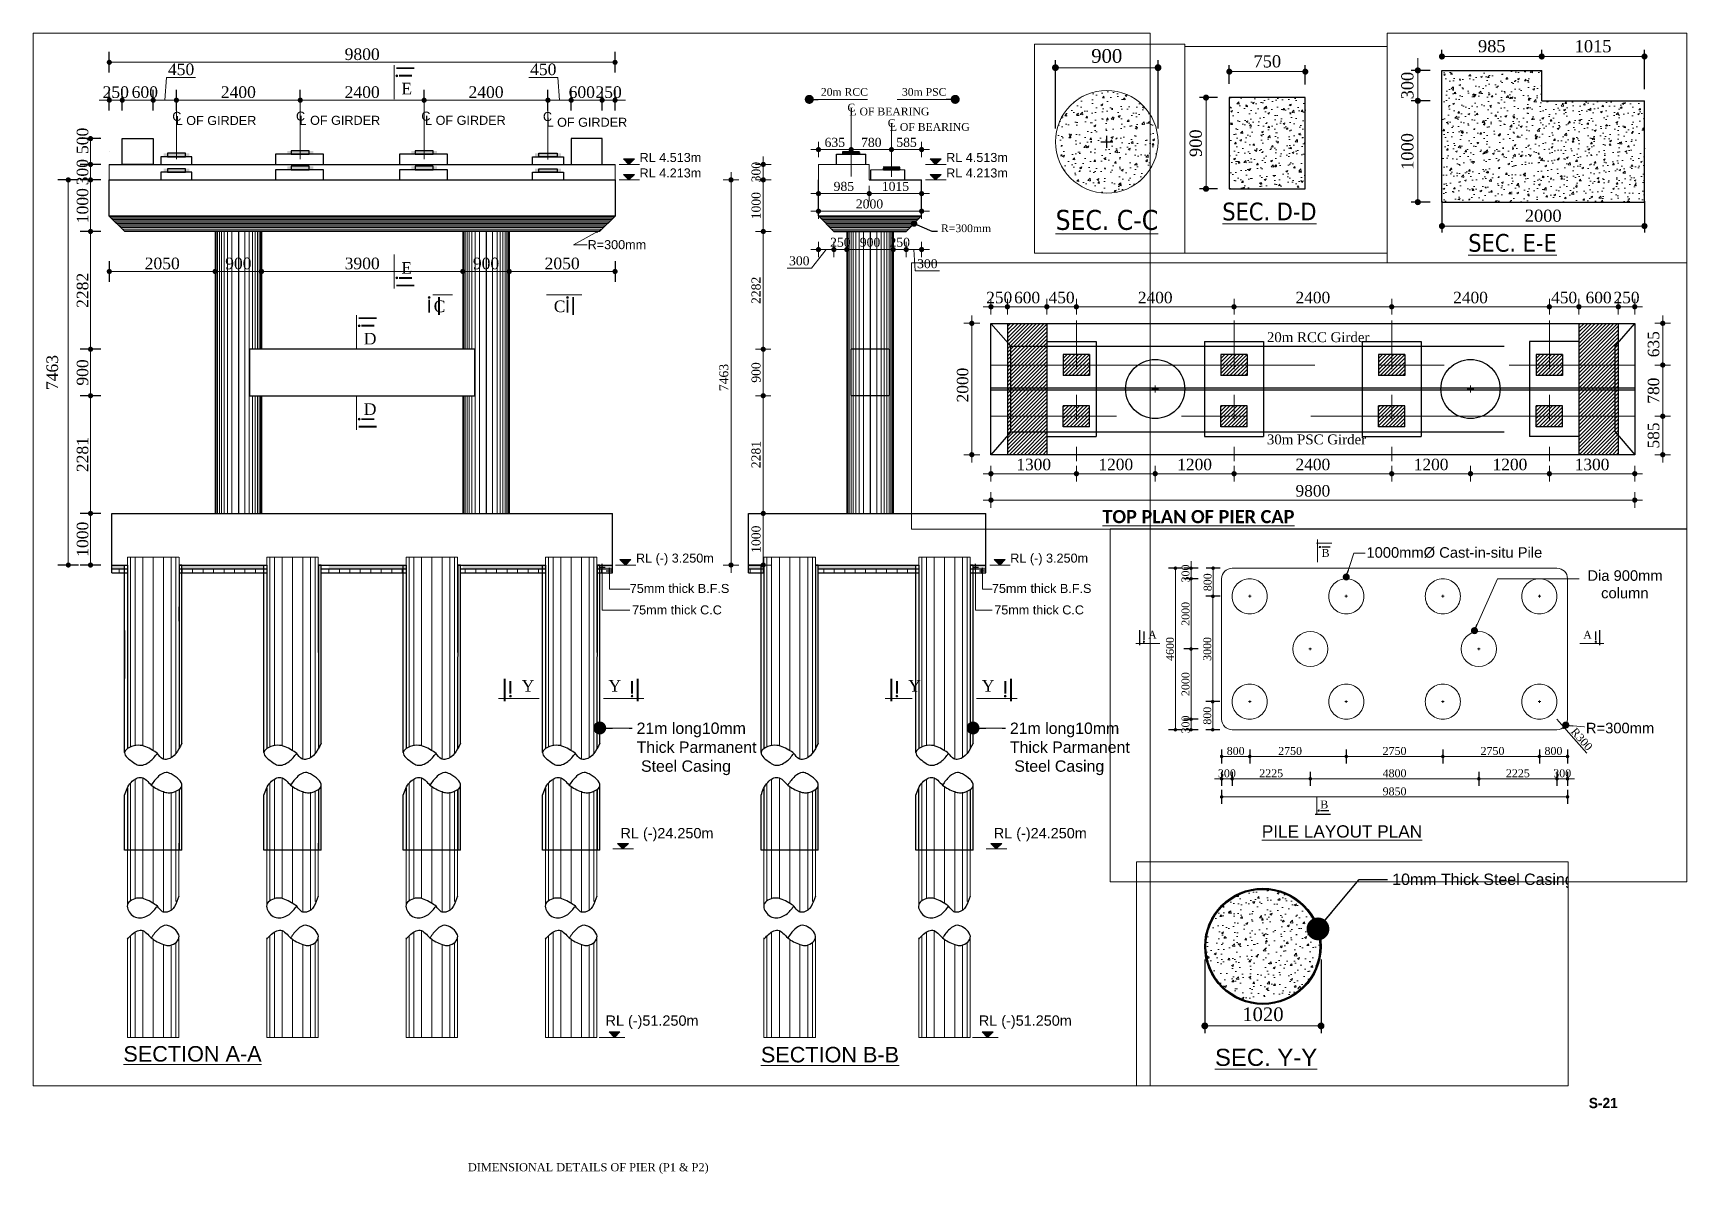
# Paper-space layout 'PIER-1' of a CAD drawing. Header units: millimetres. Extents: x 1437 to 1838, y -1035 to -759.
# The model-space entities are those that its viewports show. They can reach past a viewport. Long polylines and large blocks are cut down to what shows.
import ezdxf

# ---------------------------------------------------------------- set-up
doc = ezdxf.new("R2010")
doc.units = ezdxf.units.MM
doc.header["$PDMODE"] = 2
for name, pattern in [('CENTER', [2, 1.25, -0.25, 0.25, -0.25]), ('DASHED', [0.75, 0.5, -0.25]), ('DASHED2', [0.375, 0.25, -0.125]), ('HIDDEN', [9.525, 6.35, -3.175])]:
    doc.linetypes.add(name, pattern=pattern)
doc.layers.get('Defpoints').update_dxf_attribs({"lineweight": 13})
for name, color, linetype, lineweight in [('Ber-1', 12, 'Continuous', 25), ('Center Line', 34, 'Continuous', 15), ('Deck Slab', 171, 'Continuous', 18), ('dim', 96, 'Continuous', 25), ('Dimision', 96, 'Continuous', 18), ('Fram_Text', 2, 'Continuous', 20), ('hatch', 65, 'Continuous', 15), ('Hatching', 65, 'Continuous', 20), ('Pile', 11, 'Continuous', 15), ('Steel Casing', 70, 'Continuous', 30), ('Text', 7, 'Continuous', 15)]:
    doc.layers.add(name, color=color, linetype=linetype, lineweight=lineweight)
doc.layers.add('Pire Line', color=11, linetype='Continuous')
doc.styles.add('ARIAL', font='arial.ttf', dxfattribs={"width": 0.95})
doc.styles.add('ROMANS', font='arial.ttf', dxfattribs={"height": 200})
doc.styles.get("Standard").update_dxf_attribs({"font": 'times.ttf'})
doc.dimstyles.new('dim_50', dxfattribs={"dimtxt": 150, "dimasz": 3, "dimexe": 25, "dimexo": 25, "dimgap": 50, "dimtad": 1, "dimdec": 0, "dimtxsty": 'Standard', "dimblk": 'D_TIC', "dimcen": 52.5, "dimse1": 1, "dimse2": 1, "dimclrd": 256, "dimclre": 256, "dimclrt": 256, "dimadec": 0, "dimazin": 0, "dimtfac": 1, "dimtdec": 0, "dimtix": 1, "dimtmove": 0, "dimatfit": 3, "dimldrblk": 'DOT', "dimfxl": 25, "dimfxlon": 1, "dimlwd": -1, "dimarcsym": 0})
doc.dimstyles.new('ISO-25', dxfattribs={"dimtxt": 175, "dimasz": 100, "dimexe": 65, "dimexo": 115.625, "dimgap": 40, "dimtad": 1, "dimtoh": 1, "dimdec": 0, "dimtxsty": 'Standard', "dimblk": 'DOT', "dimcen": 300, "dimclrd": 256, "dimclre": 256, "dimclrt": 256, "dimadec": 0, "dimazin": 0, "dimtfac": 1, "dimtdec": 0, "dimtix": 1, "dimtmove": 0, "dimatfit": 3, "dimldrblk": 'DOT', "dimfxl": 75, "dimlwd": -1, "dimarcsym": 0})
doc.dimstyles.get("Standard").update_dxf_attribs({"dimtxt": 100, "dimasz": 100, "dimexe": 100, "dimexo": 100, "dimgap": 50, "dimtad": 1, "dimdec": 0, "dimlfac": -1, "dimzin": 0, "dimdsep": 46, "dimtxsty": 'Standard', "dimblk": 'DOT', "dimcen": 0, "dimclrd": 4, "dimclre": 4, "dimclrt": 4, "dimadec": 0, "dimazin": 0, "dimtfac": 1, "dimtdec": 0, "dimtix": 1, "dimtofl": 0, "dimtmove": 0, "dimatfit": 3, "dimfxl": 80, "dimtolj": 1, "dimtzin": 0, "dimlwd": 15, "dimarcsym": 2})

psp = doc.layouts.new('PIER-1')

# ---------------------------------------------------------------- texts
at = {"insert": (1542.23, -1032.79), "char_height": 1.97, "width": 68.5901, "attachment_point": 1}
psp.add_mtext('DIMENSIONAL DETAILS OF PIER (P1 & P2)', dxfattribs=at)
at = {"layer": 'Fram_Text', "color": 0, "linetype": 'DASHED2', "ltscale": 0.1, "insert": (1817.46, -1016.96), "char_height": 2.5, "width": 7.317, "attachment_point": 2, "style": 'ARIAL'}
psp.add_mtext('{\\fArial|b1|i0|c0|p34;S-21}', dxfattribs=at)

msp = doc.modelspace()

# ---------------------------------------------------------------- texts
at = {"layer": 'Text'}
for s, p in [('B', (-439184.2, 80373.4)), ('A', (-444123.5, 78042.5)), ('A', (-431734.2, 78042.5)), ('E', (-460912.9, 73596.3)), ('B', (-439220.2, 73211.6)), ('E', (-460912.9, 70123.2)), ('C', (-460286.9, 69377.5)), ('C', (-457960.2, 69377.5)), ('D', (-461640.8, 68751.2)), ('D', (-461640.8, 67385.4)), ('Y', (-458582.5, 62024.7)), ('Y', (-456900.6, 62024.7)), ('Y', (-451091.2, 62024.7)), ('Y', (-449666.8, 62024.7))]:
    msp.add_text(s, height=224.2, dxfattribs=at).set_placement(p)
at = {"layer": 'Text', "style": 'ROMANS'}
for s, height, p in [('1000mm%%C Cast-in-situ Pile', 300, (-437908.4, 80349.2)), ('Dia 900mm ', 300, (-431615.1, 79692)), (' column', 300, (-431340.9, 79195.2)), ('R=300mm', 300, (-431656.9, 75349.5)), ('RL 4.513m ', 175, (-456297.9, 72286.4)), ('RL 4.513m ', 175, (-450356.9, 72286.7)), ('RL 4.213m ', 175, (-456297.9, 71986.4)), ('RL 4.213m ', 175, (-450356.9, 71986.7)), ('R=300mm ', 175, (-457304.4, 70597.1)), ('%%USEC. Y-Y', 150, (-433073.7, 66680.2)), ('RL (-) 3.250m ', 175, (-456367.6, 64523.7)), ('RL (-) 3.250m ', 175, (-449114.1, 64523.7)), ('RL (-)24.250m', 200, (-456666.8, 59181.6)), ('RL (-)24.250m', 200, (-449433, 59181.6)), ('RL (-)51.250m', 200, (-456956.8, 55550)), ('RL (-)51.250m', 200, (-449723, 55550)), ('%%USECTION A-A', 300, (-466300.2, 54855.9)), ('%%USECTION B-B', 300, (-453947.1, 54840.6))]:
    msp.add_text(s, height=height, dxfattribs=at).set_placement(p)
at = {"layer": 'Text', "char_height": 150, "width": 8235.459, "attachment_point": 1}
for s, insert in [('20m RCC', (-452785, 73718.7)), ('30m PSC', (-451213.9, 73718.7)), ('C', (-452269.7, 73415.6)), ('L OF BEARING', (-452230.2, 73339.8)), ('C', (-451487.8, 73116)), ('L OF BEARING', (-451448.4, 73040.2)), ('20m RCC Girder', (-437588.8, 61824)), ('30m PSC Girder', (-437588.8, 60267.7))]:
    msp.add_mtext(s, dxfattribs=dict(at, insert=insert))
at = {"layer": 'Text', "attachment_point": 1, "style": 'ROMANS'}
for s, insert, char_height, width in [('C', (-465353.1, 73257.7), 175, 8235.459), ('L OF GIRDER', (-465286.7, 73177.6), 175, 8235.459), ('C', (-462956.3, 73262.6), 175, 8235.459), ('L OF GIRDER', (-462886.7, 73181.3), 175, 8235.459), ('C', (-460526.2, 73262.6), 175, 8235.459), ('L OF GIRDER', (-460453.7, 73181.3), 175, 8235.459), ('C', (-458170.8, 73254.3), 175, 8235.459), ('L OF GIRDER', (-458099.3, 73143.7), 175, 8235.459), ('{\\LPILE LAYOUT PLAN }', (-440887.1, 72730.7), 350, 17029.005), ('10mm Thick Steel Casing', (-431518.4, 68367.3), 100, 1535.681), ('21m long10mm Thick Parmanent  Steel Casing ', (-456354.9, 61424.6), 220, 2359.365), ('21m long10mm Thick Parmanent  Steel Casing ', (-449121.1, 61424.6), 220, 2359.365), ('{\\fCalibri|b1|i0|c0|p34;\\LTOP PLAN OF PIER CAP}', (-440093.8, 59117.9), 200, 3801.124)]:
    msp.add_mtext(s, dxfattribs=dict(at, insert=insert, char_height=char_height, width=width))
at = {"layer": 'Text', "linetype": 'Continuous', "ltscale": 250, "insert": (-450456.4, 71077.4), "char_height": 150, "width": 975.623, "attachment_point": 1}
msp.add_mtext('R=300mm ', dxfattribs=at)
at = {"layer": 'Text', "char_height": 175, "attachment_point": 5, "style": 'ROMANS'}
for s, insert in [('{\\fTahoma|b0|i0|c0|p34;\\LSEC. C-C}', (-427332, 69608.1)), ('{\\fTahoma|b0|i0|c0|p34;\\LSEC. D-D}', (-427335.2, 66880)), ('{\\fTahoma|b0|i0|c0|p34;\\LSEC. E-E}', (-424446.5, 66726.5)), ('75mm thick B.F.S', (-455523.1, 64021.8)), ('75mm thick B.F.S', (-448506.1, 64021.8)), ('75mm thick C.C', (-455572.6, 63606.2)), ('75mm thick C.C', (-448555.6, 63606.2))]:
    msp.add_mtext(s, dxfattribs=dict(at, insert=insert))

# ---------------------------------------------------------------- blocks, each defined once
blk = doc.blocks.new('_Dot')
at = {"color": 0, "linetype": 'ByBlock', "lineweight": -2}
blk.add_line((-0.5, 0), (-1, 0), dxfattribs=at)
at = {"color": 0, "linetype": 'ByBlock', "const_width": 0.5}
blk.add_lwpolyline([(-0.25, 0, 1), (0.25, 0, 1)], format="xyb", close=True, dxfattribs=at)
blk = doc.blocks.new('*D14')
at = {"layer": 'Defpoints', "color": 0, "ltscale": 5, "transparency": 16777216}
for p in [(-426981, 68262), (-427731, 68025), (-426981, 68020)]:
    blk.add_point(p, dxfattribs=at)
at = {"layer": 'Dimision', "lineweight": -2, "ltscale": 5, "transparency": 16777216}
for p, q in [((-427731, 68141), (-427731, 68327)), ((-426981, 68136), (-426981, 68327))]:
    blk.add_line(p, q, dxfattribs=at)
at = {"layer": 'Dimision', "ltscale": 5, "transparency": 16777216}
blk.add_line((-427671, 68262), (-427041, 68262), dxfattribs=at)
at = {"layer": 'Dimision', "ltscale": 5, "transparency": 16777216, "xscale": 60, "yscale": 60, "zscale": 60, "rotation": 180}
blk.add_blockref('_Dot', (-427731, 68262), dxfattribs=at)
at = {"layer": 'Dimision', "ltscale": 5, "transparency": 16777216, "xscale": 60, "yscale": 60, "zscale": 60}
blk.add_blockref('_Dot', (-426981, 68262), dxfattribs=at)
at = {"layer": 'Dimision', "ltscale": 5, "transparency": 16777216, "insert": (-427356, 68363), "char_height": 120, "attachment_point": 5}
blk.add_mtext('750', dxfattribs=at)
blk = doc.blocks.new('*D15')
at = {"layer": 'Defpoints', "color": 0, "ltscale": 5, "transparency": 16777216}
for p in [(-427961, 68006), (-427731, 68006), (-427731, 67106)]:
    blk.add_point(p, dxfattribs=at)
at = {"layer": 'Dimision', "lineweight": -2, "ltscale": 5, "transparency": 16777216}
for p, q in [((-427847, 68006), (-428026, 68006)), ((-427847, 67106), (-428026, 67106))]:
    blk.add_line(p, q, dxfattribs=at)
at = {"layer": 'Dimision', "ltscale": 5, "transparency": 16777216}
blk.add_line((-427961, 67166), (-427961, 67946), dxfattribs=at)
at = {"layer": 'Dimision', "ltscale": 5, "transparency": 16777216, "xscale": 60, "yscale": 60, "zscale": 60}
for p, rotation in [((-427961, 68006), 90), ((-427961, 67106), 270)]:
    blk.add_blockref('_Dot', p, dxfattribs=dict(at, rotation=rotation))
at = {"layer": 'Dimision', "ltscale": 5, "transparency": 16777216, "insert": (-428062, 67556), "char_height": 120, "attachment_point": 5, "rotation": 90}
blk.add_mtext('900', dxfattribs=at)
blk = doc.blocks.new('*D18')
at = {"layer": 'Defpoints', "color": 0, "ltscale": 3, "transparency": 16777216}
for p in [(-466124, 71939), (-466937, 70940), (-465974, 70940)]:
    blk.add_point(p, dxfattribs=at)
at = {"layer": 'Dimision', "lineweight": -2, "ltscale": 3, "transparency": 16777216}
for p, q in [((-466737, 71939), (-467137, 71939)), ((-466737, 70940), (-467137, 70940))]:
    blk.add_line(p, q, dxfattribs=at)
at = {"layer": 'Dimision', "ltscale": 3, "transparency": 16777216}
blk.add_line((-466937, 71839), (-466937, 71040), dxfattribs=at)
at = {"layer": 'Dimision', "ltscale": 3, "transparency": 16777216, "xscale": 100, "yscale": 100, "zscale": 100}
for p, rotation in [((-466937, 71939), 90), ((-466937, 70940), 270)]:
    blk.add_blockref('_Dot', p, dxfattribs=dict(at, rotation=rotation))
at = {"layer": 'Dimision', "ltscale": 3, "transparency": 16777216, "insert": (-467091, 71440), "char_height": 225, "attachment_point": 5, "rotation": 90}
blk.add_mtext('1000', dxfattribs=at)
blk = doc.blocks.new('*D19')
at = {"layer": 'Defpoints', "color": 0, "ltscale": 3, "transparency": 16777216}
for p in [(-465378, 65477), (-466937, 64477), (-465178, 64477)]:
    blk.add_point(p, dxfattribs=at)
at = {"layer": 'Dimision', "lineweight": -2, "ltscale": 3, "transparency": 16777216}
for p, q in [((-466737, 65477), (-467137, 65477)), ((-466737, 64477), (-467137, 64477))]:
    blk.add_line(p, q, dxfattribs=at)
at = {"layer": 'Dimision', "ltscale": 3, "transparency": 16777216}
blk.add_line((-466937, 65377), (-466937, 64577), dxfattribs=at)
at = {"layer": 'Dimision', "ltscale": 3, "transparency": 16777216, "xscale": 100, "yscale": 100, "zscale": 100}
for p, rotation in [((-466937, 65477), 90), ((-466937, 64477), 270)]:
    blk.add_blockref('_Dot', p, dxfattribs=dict(at, rotation=rotation))
at = {"layer": 'Dimision', "ltscale": 3, "transparency": 16777216, "insert": (-467091, 64977), "char_height": 225, "attachment_point": 5, "rotation": 90}
blk.add_mtext('1000', dxfattribs=at)
blk = doc.blocks.new('*D20')
at = {"layer": 'Defpoints', "color": 0, "ltscale": 3, "transparency": 16777216}
for p in [(-463969, 67757), (-466937, 65477), (-465076, 65477)]:
    blk.add_point(p, dxfattribs=at)
at = {"layer": 'Dimision', "lineweight": -2, "ltscale": 3, "transparency": 16777216}
for p, q in [((-466737, 67757), (-467137, 67757)), ((-466737, 65477), (-467137, 65477))]:
    blk.add_line(p, q, dxfattribs=at)
at = {"layer": 'Dimision', "ltscale": 3, "transparency": 16777216}
blk.add_line((-466937, 67657), (-466937, 65577), dxfattribs=at)
at = {"layer": 'Dimision', "ltscale": 3, "transparency": 16777216, "xscale": 100, "yscale": 100, "zscale": 100}
for p, rotation in [((-466937, 67757), 90), ((-466937, 65477), 270)]:
    blk.add_blockref('_Dot', p, dxfattribs=dict(at, rotation=rotation))
at = {"layer": 'Dimision', "ltscale": 3, "transparency": 16777216, "insert": (-467091, 66617), "char_height": 225, "attachment_point": 5, "rotation": 90}
blk.add_mtext('2281', dxfattribs=at)
blk = doc.blocks.new('*D21')
at = {"layer": 'Defpoints', "color": 0, "ltscale": 3, "transparency": 16777216}
for p in [(-465273, 73484), (-465723, 72739), (-465273, 72736)]:
    blk.add_point(p, dxfattribs=at)
at = {"layer": 'Dimision', "ltscale": 3, "transparency": 16777216}
for p, q in [((-465498, 73484), (-465463, 73925)), ((-465463, 73925), (-464902, 73925)), ((-465623, 73484), (-465373, 73484))]:
    blk.add_line(p, q, dxfattribs=at)
at = {"layer": 'Dimision', "lineweight": -2, "ltscale": 3, "transparency": 16777216}
for p, q in [((-465723, 73284), (-465723, 73684)), ((-465273, 73284), (-465273, 73684))]:
    blk.add_line(p, q, dxfattribs=at)
at = {"layer": 'Dimision', "ltscale": 3, "transparency": 16777216, "xscale": 100, "yscale": 100, "zscale": 100, "rotation": 180}
blk.add_blockref('_Dot', (-465723, 73484), dxfattribs=at)
at = {"layer": 'Dimision', "ltscale": 3, "transparency": 16777216, "xscale": 100, "yscale": 100, "zscale": 100}
blk.add_blockref('_Dot', (-465273, 73484), dxfattribs=at)
at = {"layer": 'Dimision', "ltscale": 3, "transparency": 16777216, "insert": (-465182, 74080), "char_height": 225, "attachment_point": 5}
blk.add_mtext('450', dxfattribs=at)
blk = doc.blocks.new('*D22')
at = {"layer": 'Defpoints', "color": 0, "ltscale": 3, "transparency": 16777216}
for p in [(-465273, 73484), (-462873, 73378), (-465273, 72736)]:
    blk.add_point(p, dxfattribs=at)
at = {"layer": 'Dimision', "lineweight": -2, "ltscale": 3, "transparency": 16777216}
for p, q in [((-465273, 73284), (-465273, 73684)), ((-462873, 73484), (-462873, 73684))]:
    blk.add_line(p, q, dxfattribs=at)
at = {"layer": 'Dimision', "ltscale": 3, "transparency": 16777216}
blk.add_line((-462973, 73484), (-465173, 73484), dxfattribs=at)
at = {"layer": 'Dimision', "ltscale": 3, "transparency": 16777216, "xscale": 100, "yscale": 100, "zscale": 100, "rotation": 180}
blk.add_blockref('_Dot', (-465273, 73484), dxfattribs=at)
at = {"layer": 'Dimision', "ltscale": 3, "transparency": 16777216, "xscale": 100, "yscale": 100, "zscale": 100}
blk.add_blockref('_Dot', (-462873, 73484), dxfattribs=at)
at = {"layer": 'Dimision', "ltscale": 3, "transparency": 16777216, "insert": (-464073, 73639), "char_height": 225, "attachment_point": 5}
blk.add_mtext('2400', dxfattribs=at)
blk = doc.blocks.new('*D23')
at = {"layer": 'Defpoints', "color": 0, "ltscale": 3, "transparency": 16777216}
for p in [(-462873, 73484), (-462873, 73378), (-460473, 73318)]:
    blk.add_point(p, dxfattribs=at)
at = {"layer": 'Dimision', "lineweight": -2, "ltscale": 3, "transparency": 16777216}
for p, q in [((-462873, 73484), (-462873, 73684)), ((-460473, 73433), (-460473, 73684))]:
    blk.add_line(p, q, dxfattribs=at)
at = {"layer": 'Dimision', "ltscale": 3, "transparency": 16777216}
blk.add_line((-460573, 73484), (-462773, 73484), dxfattribs=at)
at = {"layer": 'Dimision', "ltscale": 3, "transparency": 16777216, "xscale": 100, "yscale": 100, "zscale": 100, "rotation": 180}
blk.add_blockref('_Dot', (-462873, 73484), dxfattribs=at)
at = {"layer": 'Dimision', "ltscale": 3, "transparency": 16777216, "xscale": 100, "yscale": 100, "zscale": 100}
blk.add_blockref('_Dot', (-460473, 73484), dxfattribs=at)
at = {"layer": 'Dimision', "ltscale": 3, "transparency": 16777216, "insert": (-461673, 73639), "char_height": 225, "attachment_point": 5}
blk.add_mtext('2400', dxfattribs=at)
blk = doc.blocks.new('*D24')
at = {"layer": 'Defpoints', "color": 0, "ltscale": 3, "transparency": 16777216}
for p in [(-456773, 74218), (-466573, 73724), (-456773, 73607)]:
    blk.add_point(p, dxfattribs=at)
at = {"layer": 'Dimision', "lineweight": -2, "ltscale": 3, "transparency": 16777216}
for p, q in [((-466573, 74018), (-466573, 74418)), ((-456773, 74018), (-456773, 74418))]:
    blk.add_line(p, q, dxfattribs=at)
at = {"layer": 'Dimision', "ltscale": 3, "transparency": 16777216}
blk.add_line((-466473, 74218), (-456873, 74218), dxfattribs=at)
at = {"layer": 'Dimision', "ltscale": 3, "transparency": 16777216, "xscale": 100, "yscale": 100, "zscale": 100, "rotation": 180}
blk.add_blockref('_Dot', (-466573, 74218), dxfattribs=at)
at = {"layer": 'Dimision', "ltscale": 3, "transparency": 16777216, "xscale": 100, "yscale": 100, "zscale": 100}
blk.add_blockref('_Dot', (-456773, 74218), dxfattribs=at)
at = {"layer": 'Dimision', "ltscale": 3, "transparency": 16777216, "insert": (-461673, 74373), "char_height": 225, "attachment_point": 5}
blk.add_mtext('9800', dxfattribs=at)
blk = doc.blocks.new('*D26')
at = {"layer": 'Defpoints', "color": 0, "ltscale": 3, "transparency": 16777216}
for p in [(-466937, 72239), (-466323, 72239), (-466937, 71939)]:
    blk.add_point(p, dxfattribs=at)
at = {"layer": 'Dimision', "ltscale": 3, "transparency": 16777216}
for p, q in [((-466937, 72339), (-466937, 72439)), ((-466937, 71939), (-466937, 72239)), ((-466937, 71839), (-466937, 71739))]:
    blk.add_line(p, q, dxfattribs=at)
at = {"layer": 'Dimision', "lineweight": -2, "ltscale": 3, "transparency": 16777216}
for p, q in [((-466737, 72239), (-467137, 72239)), ((-466937, 71939), (-467137, 71939))]:
    blk.add_line(p, q, dxfattribs=at)
at = {"layer": 'Dimision', "ltscale": 3, "transparency": 16777216, "xscale": 100, "yscale": 100, "zscale": 100}
for p, rotation in [((-466937, 72239), 270), ((-466937, 71939), 90)]:
    blk.add_blockref('_Dot', p, dxfattribs=dict(at, rotation=rotation))
at = {"layer": 'Dimision', "ltscale": 3, "transparency": 16777216, "insert": (-467091, 72089), "char_height": 225, "attachment_point": 5, "rotation": 90}
blk.add_mtext('300', dxfattribs=at)
blk = doc.blocks.new('*D25')
at = {"layer": 'Defpoints', "color": 0, "ltscale": 3, "transparency": 16777216}
for p in [(-458073, 73484), (-460473, 73318), (-458073, 73378)]:
    blk.add_point(p, dxfattribs=at)
at = {"layer": 'Dimision', "lineweight": -2, "ltscale": 3, "transparency": 16777216}
for p, q in [((-460473, 73433), (-460473, 73684)), ((-458073, 73484), (-458073, 73684))]:
    blk.add_line(p, q, dxfattribs=at)
at = {"layer": 'Dimision', "ltscale": 3, "transparency": 16777216}
blk.add_line((-460373, 73484), (-458173, 73484), dxfattribs=at)
at = {"layer": 'Dimision', "ltscale": 3, "transparency": 16777216, "xscale": 100, "yscale": 100, "zscale": 100, "rotation": 180}
blk.add_blockref('_Dot', (-460473, 73484), dxfattribs=at)
at = {"layer": 'Dimision', "ltscale": 3, "transparency": 16777216, "xscale": 100, "yscale": 100, "zscale": 100}
blk.add_blockref('_Dot', (-458073, 73484), dxfattribs=at)
at = {"layer": 'Dimision', "ltscale": 3, "transparency": 16777216, "insert": (-459273, 73639), "char_height": 225, "attachment_point": 5}
blk.add_mtext('2400', dxfattribs=at)
blk = doc.blocks.new('*D28')
at = {"layer": 'Defpoints', "color": 0, "ltscale": 3, "transparency": 16777216}
for p in [(-466323, 73484), (-466323, 72749), (-465723, 72739)]:
    blk.add_point(p, dxfattribs=at)
at = {"layer": 'Dimision', "lineweight": -2, "ltscale": 3, "transparency": 16777216}
for p, q in [((-466323, 73284), (-466323, 73684)), ((-465723, 73284), (-465723, 73684))]:
    blk.add_line(p, q, dxfattribs=at)
at = {"layer": 'Dimision', "ltscale": 3, "transparency": 16777216}
blk.add_line((-465823, 73484), (-466223, 73484), dxfattribs=at)
at = {"layer": 'Dimision', "ltscale": 3, "transparency": 16777216, "xscale": 100, "yscale": 100, "zscale": 100, "rotation": 180}
blk.add_blockref('_Dot', (-466323, 73484), dxfattribs=at)
at = {"layer": 'Dimision', "ltscale": 3, "transparency": 16777216, "xscale": 100, "yscale": 100, "zscale": 100}
blk.add_blockref('_Dot', (-465723, 73484), dxfattribs=at)
at = {"layer": 'Dimision', "ltscale": 3, "transparency": 16777216, "insert": (-465885, 73639), "char_height": 225, "attachment_point": 5}
blk.add_mtext('600', dxfattribs=at)
blk = doc.blocks.new('*D29')
at = {"layer": 'Defpoints', "color": 0, "ltscale": 3, "transparency": 16777216}
for p in [(-466573, 73484), (-466323, 72449), (-466573, 71449)]:
    blk.add_point(p, dxfattribs=at)
at = {"layer": 'Dimision', "lineweight": -2, "ltscale": 3, "transparency": 16777216}
for p, q in [((-466573, 73284), (-466573, 73684)), ((-466323, 73284), (-466323, 73684))]:
    blk.add_line(p, q, dxfattribs=at)
at = {"layer": 'Dimision', "ltscale": 3, "transparency": 16777216}
for p, q in [((-466673, 73484), (-466773, 73484)), ((-466323, 73484), (-466573, 73484)), ((-466223, 73484), (-466123, 73484))]:
    blk.add_line(p, q, dxfattribs=at)
at = {"layer": 'Dimision', "ltscale": 3, "transparency": 16777216, "xscale": 100, "yscale": 100, "zscale": 100}
blk.add_blockref('_Dot', (-466573, 73484), dxfattribs=at)
at = {"layer": 'Dimision', "ltscale": 3, "transparency": 16777216, "xscale": 100, "yscale": 100, "zscale": 100, "rotation": 180}
blk.add_blockref('_Dot', (-466323, 73484), dxfattribs=at)
at = {"layer": 'Dimision', "ltscale": 3, "transparency": 16777216, "insert": (-466448, 73639), "char_height": 225, "attachment_point": 5}
blk.add_mtext('250', dxfattribs=at)
blk = doc.blocks.new('*D30')
at = {"layer": 'Defpoints', "color": 0, "ltscale": 3, "transparency": 16777216}
for p in [(-456773, 73484), (-457023, 72749), (-456773, 72239)]:
    blk.add_point(p, dxfattribs=at)
at = {"layer": 'Dimision', "lineweight": -2, "ltscale": 3, "transparency": 16777216}
for p, q in [((-457023, 73284), (-457023, 73684)), ((-456773, 73284), (-456773, 73684))]:
    blk.add_line(p, q, dxfattribs=at)
at = {"layer": 'Dimision', "ltscale": 3, "transparency": 16777216}
for p, q in [((-457123, 73484), (-457223, 73484)), ((-457023, 73484), (-456773, 73484)), ((-456673, 73484), (-456573, 73484))]:
    blk.add_line(p, q, dxfattribs=at)
at = {"layer": 'Dimision', "ltscale": 3, "transparency": 16777216, "xscale": 100, "yscale": 100, "zscale": 100}
blk.add_blockref('_Dot', (-457023, 73484), dxfattribs=at)
at = {"layer": 'Dimision', "ltscale": 3, "transparency": 16777216, "xscale": 100, "yscale": 100, "zscale": 100, "rotation": 180}
blk.add_blockref('_Dot', (-456773, 73484), dxfattribs=at)
at = {"layer": 'Dimision', "ltscale": 3, "transparency": 16777216, "insert": (-456898, 73639), "char_height": 225, "attachment_point": 5}
blk.add_mtext('250', dxfattribs=at)
blk = doc.blocks.new('*D31')
at = {"layer": 'Defpoints', "color": 0, "ltscale": 3, "transparency": 16777216}
for p in [(-466573, 71240), (-464523, 70438), (-464523, 70165)]:
    blk.add_point(p, dxfattribs=at)
at = {"layer": 'Dimision', "lineweight": -2, "ltscale": 3, "transparency": 16777216}
for p, q in [((-466573, 70365), (-466573, 69965)), ((-464523, 70323), (-464523, 69965))]:
    blk.add_line(p, q, dxfattribs=at)
at = {"layer": 'Dimision', "ltscale": 3, "transparency": 16777216}
blk.add_line((-466473, 70165), (-464623, 70165), dxfattribs=at)
at = {"layer": 'Dimision', "ltscale": 3, "transparency": 16777216, "xscale": 100, "yscale": 100, "zscale": 100, "rotation": 180}
blk.add_blockref('_Dot', (-466573, 70165), dxfattribs=at)
at = {"layer": 'Dimision', "ltscale": 3, "transparency": 16777216, "xscale": 100, "yscale": 100, "zscale": 100}
blk.add_blockref('_Dot', (-464523, 70165), dxfattribs=at)
at = {"layer": 'Dimision', "ltscale": 3, "transparency": 16777216, "insert": (-465548, 70319), "char_height": 225, "attachment_point": 5}
blk.add_mtext('2050', dxfattribs=at)
blk = doc.blocks.new('*D32')
at = {"layer": 'Defpoints', "color": 0, "ltscale": 3, "transparency": 16777216}
for p in [(-463623, 70432), (-459723, 70317), (-459723, 70165)]:
    blk.add_point(p, dxfattribs=at)
at = {"layer": 'Dimision', "lineweight": -2, "ltscale": 3, "transparency": 16777216}
for p, q in [((-463623, 70317), (-463623, 69965)), ((-459723, 70201), (-459723, 69965))]:
    blk.add_line(p, q, dxfattribs=at)
at = {"layer": 'Dimision', "ltscale": 3, "transparency": 16777216}
blk.add_line((-463523, 70165), (-459823, 70165), dxfattribs=at)
at = {"layer": 'Dimision', "ltscale": 3, "transparency": 16777216, "xscale": 100, "yscale": 100, "zscale": 100, "rotation": 180}
blk.add_blockref('_Dot', (-463623, 70165), dxfattribs=at)
at = {"layer": 'Dimision', "ltscale": 3, "transparency": 16777216, "xscale": 100, "yscale": 100, "zscale": 100}
blk.add_blockref('_Dot', (-459723, 70165), dxfattribs=at)
at = {"layer": 'Dimision', "ltscale": 3, "transparency": 16777216, "insert": (-461673, 70319), "char_height": 225, "attachment_point": 5}
blk.add_mtext('3900', dxfattribs=at)
blk = doc.blocks.new('*D33')
at = {"layer": 'Defpoints', "color": 0, "ltscale": 3, "transparency": 16777216}
for p in [(-456773, 71240), (-458823, 70438), (-456773, 70165)]:
    blk.add_point(p, dxfattribs=at)
at = {"layer": 'Dimision', "lineweight": -2, "ltscale": 3, "transparency": 16777216}
for p, q in [((-458823, 70323), (-458823, 69965)), ((-456773, 70365), (-456773, 69965))]:
    blk.add_line(p, q, dxfattribs=at)
at = {"layer": 'Dimision', "ltscale": 3, "transparency": 16777216}
blk.add_line((-458723, 70165), (-456873, 70165), dxfattribs=at)
at = {"layer": 'Dimision', "ltscale": 3, "transparency": 16777216, "xscale": 100, "yscale": 100, "zscale": 100, "rotation": 180}
blk.add_blockref('_Dot', (-458823, 70165), dxfattribs=at)
at = {"layer": 'Dimision', "ltscale": 3, "transparency": 16777216, "xscale": 100, "yscale": 100, "zscale": 100}
blk.add_blockref('_Dot', (-456773, 70165), dxfattribs=at)
at = {"layer": 'Dimision', "ltscale": 3, "transparency": 16777216, "insert": (-457798, 70319), "char_height": 225, "attachment_point": 5}
blk.add_mtext('2050', dxfattribs=at)
blk = doc.blocks.new('D_TIC')
at = {"layer": 'Dimision', "ltscale": 5}
for p, q in [((0, 60), (0, -60)), ((-60, 0), (60, 0))]:
    blk.add_line(p, q, dxfattribs=at)
at = {"layer": 'Dimision', "ltscale": 5, "const_width": 20}
blk.add_lwpolyline([(-10, 0, 1), (10, 0, 1)], format="xyb", close=True, dxfattribs=at)
blk = doc.blocks.new('*D35')
at = {"layer": 'Defpoints', "color": 0, "ltscale": 10, "transparency": 16777216}
for p in [(-453901, 65477), (-453484, 65477), (-454543, 64477)]:
    blk.add_point(p, dxfattribs=at)
at = {"layer": 'Dimision', "ltscale": 10, "transparency": 16777216}
blk.add_line((-453901, 64479), (-453901, 65474), dxfattribs=at)
at = {"layer": 'Dimision', "ltscale": 10, "transparency": 16777216, "xscale": 2.5, "yscale": 2.5, "zscale": 2.5}
for p, rotation in [((-453901, 65477), 90), ((-453901, 64477), 270)]:
    blk.add_blockref('D_TIC', p, dxfattribs=dict(at, rotation=rotation))
at = {"layer": 'Dimision', "lineweight": 25, "ltscale": 10, "transparency": 16777216, "insert": (-454040, 64977), "char_height": 175, "attachment_point": 5, "rotation": 90}
blk.add_mtext('1000', dxfattribs=at)
blk = doc.blocks.new('*D36')
at = {"layer": 'Defpoints', "color": 0, "ltscale": 10, "transparency": 16777216}
for p in [(-453900, 71940), (-453668, 71940), (-453751, 70940)]:
    blk.add_point(p, dxfattribs=at)
at = {"layer": 'Dimision', "ltscale": 10, "transparency": 16777216}
blk.add_line((-453900, 70942), (-453900, 71937), dxfattribs=at)
at = {"layer": 'Dimision', "ltscale": 10, "transparency": 16777216, "xscale": 2.5, "yscale": 2.5, "zscale": 2.5}
for p, rotation in [((-453900, 71940), 90), ((-453900, 70940), 270)]:
    blk.add_blockref('D_TIC', p, dxfattribs=dict(at, rotation=rotation))
at = {"layer": 'Dimision', "lineweight": 25, "ltscale": 10, "transparency": 16777216, "insert": (-454039, 71440), "char_height": 175, "attachment_point": 5, "rotation": 90}
blk.add_mtext('1000', dxfattribs=at)
blk = doc.blocks.new('*D37')
at = {"layer": 'Defpoints', "color": 0, "ltscale": 10, "transparency": 16777216}
for p in [(-452196, 72527), (-452831, 72372), (-452196, 72357)]:
    blk.add_point(p, dxfattribs=at)
at = {"layer": 'Dimision', "ltscale": 10, "transparency": 16777216}
blk.add_line((-452828, 72527), (-452199, 72527), dxfattribs=at)
at = {"layer": 'Dimision', "ltscale": 10, "transparency": 16777216, "xscale": 2.5, "yscale": 2.5, "zscale": 2.5, "rotation": 180}
blk.add_blockref('D_TIC', (-452831, 72527), dxfattribs=at)
at = {"layer": 'Dimision', "ltscale": 10, "transparency": 16777216, "xscale": 2.5, "yscale": 2.5, "zscale": 2.5}
blk.add_blockref('D_TIC', (-452196, 72527), dxfattribs=at)
at = {"layer": 'Dimision', "lineweight": 25, "ltscale": 10, "transparency": 16777216, "insert": (-452514, 72666), "char_height": 175, "attachment_point": 5}
blk.add_mtext('635', dxfattribs=at)
blk = doc.blocks.new('*D38')
at = {"layer": 'Defpoints', "color": 0, "ltscale": 10, "transparency": 16777216}
for p in [(-451417, 72527), (-452196, 72357), (-451417, 72311)]:
    blk.add_point(p, dxfattribs=at)
at = {"layer": 'Dimision', "ltscale": 10, "transparency": 16777216}
blk.add_line((-452194, 72527), (-451419, 72527), dxfattribs=at)
at = {"layer": 'Dimision', "ltscale": 10, "transparency": 16777216, "xscale": 2.5, "yscale": 2.5, "zscale": 2.5, "rotation": 180}
blk.add_blockref('D_TIC', (-452196, 72527), dxfattribs=at)
at = {"layer": 'Dimision', "ltscale": 10, "transparency": 16777216, "xscale": 2.5, "yscale": 2.5, "zscale": 2.5}
blk.add_blockref('D_TIC', (-451417, 72527), dxfattribs=at)
at = {"layer": 'Dimision', "lineweight": 25, "ltscale": 10, "transparency": 16777216, "insert": (-451807, 72666), "char_height": 175, "attachment_point": 5}
blk.add_mtext('780', dxfattribs=at)
blk = doc.blocks.new('*D39')
at = {"layer": 'Defpoints', "color": 0, "ltscale": 10, "transparency": 16777216}
for p in [(-450832, 72527), (-451417, 72311), (-450832, 72337)]:
    blk.add_point(p, dxfattribs=at)
at = {"layer": 'Dimision', "ltscale": 10, "transparency": 16777216}
blk.add_line((-451414, 72527), (-450834, 72527), dxfattribs=at)
at = {"layer": 'Dimision', "ltscale": 10, "transparency": 16777216, "xscale": 2.5, "yscale": 2.5, "zscale": 2.5, "rotation": 180}
blk.add_blockref('D_TIC', (-451417, 72527), dxfattribs=at)
at = {"layer": 'Dimision', "ltscale": 10, "transparency": 16777216, "xscale": 2.5, "yscale": 2.5, "zscale": 2.5}
blk.add_blockref('D_TIC', (-450832, 72527), dxfattribs=at)
at = {"layer": 'Dimision', "lineweight": 25, "ltscale": 10, "transparency": 16777216, "insert": (-451124, 72666), "char_height": 175, "attachment_point": 5}
blk.add_mtext('585', dxfattribs=at)
blk = doc.blocks.new('*D40')
at = {"layer": 'Defpoints', "color": 0, "ltscale": 10, "transparency": 16777216}
for p in [(-452282, 70940), (-451382, 70940), (-451382, 70590)]:
    blk.add_point(p, dxfattribs=at)
at = {"layer": 'Dimision', "ltscale": 10, "transparency": 16777216}
blk.add_line((-452279, 70590), (-451384, 70590), dxfattribs=at)
at = {"layer": 'Dimision', "ltscale": 10, "transparency": 16777216, "xscale": 2.5, "yscale": 2.5, "zscale": 2.5, "rotation": 180}
blk.add_blockref('D_TIC', (-452282, 70590), dxfattribs=at)
at = {"layer": 'Dimision', "ltscale": 10, "transparency": 16777216, "xscale": 2.5, "yscale": 2.5, "zscale": 2.5}
blk.add_blockref('D_TIC', (-451382, 70590), dxfattribs=at)
at = {"layer": 'Dimision', "lineweight": 25, "ltscale": 10, "transparency": 16777216, "insert": (-451832, 70729), "char_height": 175, "attachment_point": 5}
blk.add_mtext('900', dxfattribs=at)
blk = doc.blocks.new('*D41')
at = {"layer": 'Defpoints', "color": 0, "ltscale": 10, "transparency": 16777216}
for p in [(-452532, 70940), (-452282, 70940), (-452532, 70590)]:
    blk.add_point(p, dxfattribs=at)
at = {"layer": 'Dimision', "ltscale": 10, "transparency": 16777216}
for p, q in [((-452534, 70590), (-452537, 70590)), ((-452282, 70590), (-452532, 70590)), ((-452279, 70590), (-452277, 70590))]:
    blk.add_line(p, q, dxfattribs=at)
at = {"layer": 'Dimision', "ltscale": 10, "transparency": 16777216, "xscale": 2.5, "yscale": 2.5, "zscale": 2.5}
blk.add_blockref('D_TIC', (-452532, 70590), dxfattribs=at)
at = {"layer": 'Dimision', "ltscale": 10, "transparency": 16777216, "xscale": 2.5, "yscale": 2.5, "zscale": 2.5, "rotation": 180}
blk.add_blockref('D_TIC', (-452282, 70590), dxfattribs=at)
at = {"layer": 'Dimision', "lineweight": 25, "ltscale": 10, "transparency": 16777216, "insert": (-452407, 70729), "char_height": 175, "attachment_point": 5}
blk.add_mtext('250', dxfattribs=at)
blk = doc.blocks.new('*D42')
at = {"layer": 'Defpoints', "color": 0, "ltscale": 10, "transparency": 16777216}
for p in [(-450832, 71628), (-452831, 71333), (-450832, 71333)]:
    blk.add_point(p, dxfattribs=at)
at = {"layer": 'Dimision', "ltscale": 10, "transparency": 16777216}
blk.add_line((-452829, 71333), (-450834, 71333), dxfattribs=at)
at = {"layer": 'Dimision', "ltscale": 10, "transparency": 16777216, "xscale": 2.5, "yscale": 2.5, "zscale": 2.5, "rotation": 180}
blk.add_blockref('D_TIC', (-452831, 71333), dxfattribs=at)
at = {"layer": 'Dimision', "ltscale": 10, "transparency": 16777216, "xscale": 2.5, "yscale": 2.5, "zscale": 2.5}
blk.add_blockref('D_TIC', (-450832, 71333), dxfattribs=at)
at = {"layer": 'Dimision', "lineweight": 25, "ltscale": 10, "transparency": 16777216, "insert": (-451842, 71472), "char_height": 175, "attachment_point": 5}
blk.add_mtext('2000', dxfattribs=at)
blk = doc.blocks.new('*D43')
at = {"layer": 'Defpoints', "color": 0, "ltscale": 10, "transparency": 16777216}
for p in [(-454526, 71940), (-452831, 71940), (-453789, 64477)]:
    blk.add_point(p, dxfattribs=at)
at = {"layer": 'Dimision', "ltscale": 10, "transparency": 16777216}
blk.add_line((-454526, 64479), (-454526, 71937), dxfattribs=at)
at = {"layer": 'Dimision', "ltscale": 10, "transparency": 16777216, "xscale": 2.5, "yscale": 2.5, "zscale": 2.5}
for p, rotation in [((-454526, 71940), 90), ((-454526, 64477), 270)]:
    blk.add_blockref('D_TIC', p, dxfattribs=dict(at, rotation=rotation))
at = {"layer": 'Dimision', "lineweight": 25, "ltscale": 10, "transparency": 16777216, "insert": (-454665, 68110), "char_height": 175, "attachment_point": 5, "rotation": 90}
blk.add_mtext('7463', dxfattribs=at)
blk = doc.blocks.new('*D44')
at = {"layer": 'Defpoints', "color": 0, "ltscale": 3, "transparency": 16777216}
for p in [(-439289, 59960), (-438089, 59960), (-438089, 59671)]:
    blk.add_point(p, dxfattribs=at)
at = {"layer": 'Dimision', "ltscale": 3, "transparency": 16777216}
blk.add_line((-439287, 59671), (-438091, 59671), dxfattribs=at)
at = {"layer": 'Dimision', "ltscale": 3, "transparency": 16777216, "xscale": 2, "yscale": 2, "zscale": 2, "rotation": 180}
blk.add_blockref('D_TIC', (-439289, 59671), dxfattribs=at)
at = {"layer": 'Dimision', "ltscale": 3, "transparency": 16777216, "xscale": 2, "yscale": 2, "zscale": 2}
blk.add_blockref('D_TIC', (-438089, 59671), dxfattribs=at)
at = {"layer": 'Dimision', "ltscale": 3, "transparency": 16777216, "insert": (-438689, 59810), "char_height": 175, "attachment_point": 5}
blk.add_mtext('1200', dxfattribs=at)
blk = doc.blocks.new('*D45')
at = {"layer": 'Defpoints', "color": 0, "ltscale": 3, "transparency": 16777216}
for p in [(-433289, 59892), (-431989, 59892), (-431989, 59671)]:
    blk.add_point(p, dxfattribs=at)
at = {"layer": 'Dimision', "ltscale": 3, "transparency": 16777216}
blk.add_line((-433287, 59671), (-431991, 59671), dxfattribs=at)
at = {"layer": 'Dimision', "ltscale": 3, "transparency": 16777216, "xscale": 2, "yscale": 2, "zscale": 2, "rotation": 180}
blk.add_blockref('D_TIC', (-433289, 59671), dxfattribs=at)
at = {"layer": 'Dimision', "ltscale": 3, "transparency": 16777216, "xscale": 2, "yscale": 2, "zscale": 2}
blk.add_blockref('D_TIC', (-431989, 59671), dxfattribs=at)
at = {"layer": 'Dimision', "ltscale": 3, "transparency": 16777216, "insert": (-432639, 59810), "char_height": 175, "attachment_point": 5}
blk.add_mtext('1300', dxfattribs=at)
blk = doc.blocks.new('*D46')
at = {"layer": 'Defpoints', "color": 0, "ltscale": 3, "transparency": 16777216}
for p in [(-441789, 59960), (-431989, 59486), (-431989, 59269)]:
    blk.add_point(p, dxfattribs=at)
at = {"layer": 'Dimision', "ltscale": 3, "transparency": 16777216}
blk.add_line((-441787, 59269), (-431991, 59269), dxfattribs=at)
at = {"layer": 'Dimision', "ltscale": 3, "transparency": 16777216, "xscale": 2, "yscale": 2, "zscale": 2, "rotation": 180}
blk.add_blockref('D_TIC', (-441789, 59269), dxfattribs=at)
at = {"layer": 'Dimision', "ltscale": 3, "transparency": 16777216, "xscale": 2, "yscale": 2, "zscale": 2}
blk.add_blockref('D_TIC', (-431989, 59269), dxfattribs=at)
at = {"layer": 'Dimision', "ltscale": 3, "transparency": 16777216, "insert": (-436889, 59409), "char_height": 175, "attachment_point": 5}
blk.add_mtext('9800', dxfattribs=at)
blk = doc.blocks.new('*D47')
at = {"layer": 'Defpoints', "color": 0, "ltscale": 3, "transparency": 16777216}
for p in [(-440489, 62212), (-440939, 61960), (-440489, 61914)]:
    blk.add_point(p, dxfattribs=at)
at = {"layer": 'Dimision', "ltscale": 3, "transparency": 16777216}
for p, q in [((-440941, 62212), (-440943, 62212)), ((-440939, 62212), (-440489, 62212)), ((-440487, 62212), (-440485, 62212))]:
    blk.add_line(p, q, dxfattribs=at)
at = {"layer": 'Dimision', "ltscale": 3, "transparency": 16777216, "xscale": 2, "yscale": 2, "zscale": 2}
blk.add_blockref('D_TIC', (-440939, 62212), dxfattribs=at)
at = {"layer": 'Dimision', "ltscale": 3, "transparency": 16777216, "xscale": 2, "yscale": 2, "zscale": 2, "rotation": 180}
blk.add_blockref('D_TIC', (-440489, 62212), dxfattribs=at)
at = {"layer": 'Dimision', "ltscale": 3, "transparency": 16777216, "insert": (-440714, 62351), "char_height": 175, "attachment_point": 5}
blk.add_mtext('450', dxfattribs=at)
blk = doc.blocks.new('*D48')
at = {"layer": 'Defpoints', "color": 0, "ltscale": 3, "transparency": 16777216}
for p in [(-442081, 61960), (-441789, 61960), (-441789, 59960)]:
    blk.add_point(p, dxfattribs=at)
at = {"layer": 'Dimision', "ltscale": 3, "transparency": 16777216}
blk.add_line((-442081, 59962), (-442081, 61958), dxfattribs=at)
at = {"layer": 'Dimision', "ltscale": 3, "transparency": 16777216, "xscale": 2, "yscale": 2, "zscale": 2}
for p, rotation in [((-442081, 61960), 90), ((-442081, 59960), 270)]:
    blk.add_blockref('D_TIC', p, dxfattribs=dict(at, rotation=rotation))
at = {"layer": 'Dimision', "ltscale": 3, "transparency": 16777216, "insert": (-442220, 61020), "char_height": 175, "attachment_point": 5, "rotation": 90}
blk.add_mtext('2000', dxfattribs=at)
blk = doc.blocks.new('*D49')
at = {"layer": 'Defpoints', "color": 0, "ltscale": 3, "transparency": 16777216}
for p in [(-435689, 59960), (-438089, 59892), (-435689, 59671)]:
    blk.add_point(p, dxfattribs=at)
at = {"layer": 'Dimision', "ltscale": 3, "transparency": 16777216}
blk.add_line((-438087, 59671), (-435691, 59671), dxfattribs=at)
at = {"layer": 'Dimision', "ltscale": 3, "transparency": 16777216, "xscale": 2, "yscale": 2, "zscale": 2, "rotation": 180}
blk.add_blockref('D_TIC', (-438089, 59671), dxfattribs=at)
at = {"layer": 'Dimision', "ltscale": 3, "transparency": 16777216, "xscale": 2, "yscale": 2, "zscale": 2}
blk.add_blockref('D_TIC', (-435689, 59671), dxfattribs=at)
at = {"layer": 'Dimision', "ltscale": 3, "transparency": 16777216, "insert": (-436889, 59810), "char_height": 175, "attachment_point": 5}
blk.add_mtext('2400', dxfattribs=at)
blk = doc.blocks.new('*D50')
at = {"layer": 'Defpoints', "color": 0, "ltscale": 3, "transparency": 16777216}
for p in [(-441539, 62212), (-441539, 61960), (-440939, 61960)]:
    blk.add_point(p, dxfattribs=at)
at = {"layer": 'Dimision', "ltscale": 3, "transparency": 16777216}
blk.add_line((-440941, 62212), (-441537, 62212), dxfattribs=at)
at = {"layer": 'Dimision', "ltscale": 3, "transparency": 16777216, "xscale": 2, "yscale": 2, "zscale": 2, "rotation": 180}
blk.add_blockref('D_TIC', (-441539, 62212), dxfattribs=at)
at = {"layer": 'Dimision', "ltscale": 3, "transparency": 16777216, "xscale": 2, "yscale": 2, "zscale": 2}
blk.add_blockref('D_TIC', (-440939, 62212), dxfattribs=at)
at = {"layer": 'Dimision', "ltscale": 3, "transparency": 16777216, "insert": (-441239, 62351), "char_height": 175, "attachment_point": 5}
blk.add_mtext('600', dxfattribs=at)
blk = doc.blocks.new('*D51')
at = {"layer": 'Defpoints', "color": 0, "ltscale": 3, "transparency": 16777216}
for p in [(-441789, 62212), (-441789, 61960), (-441539, 61960)]:
    blk.add_point(p, dxfattribs=at)
at = {"layer": 'Dimision', "ltscale": 3, "transparency": 16777216}
for p, q in [((-441791, 62212), (-441793, 62212)), ((-441539, 62212), (-441789, 62212)), ((-441537, 62212), (-441535, 62212))]:
    blk.add_line(p, q, dxfattribs=at)
at = {"layer": 'Dimision', "ltscale": 3, "transparency": 16777216, "xscale": 2, "yscale": 2, "zscale": 2}
blk.add_blockref('D_TIC', (-441789, 62212), dxfattribs=at)
at = {"layer": 'Dimision', "ltscale": 3, "transparency": 16777216, "xscale": 2, "yscale": 2, "zscale": 2, "rotation": 180}
blk.add_blockref('D_TIC', (-441539, 62212), dxfattribs=at)
at = {"layer": 'Dimision', "ltscale": 3, "transparency": 16777216, "insert": (-441664, 62351), "char_height": 175, "attachment_point": 5}
blk.add_mtext('250', dxfattribs=at)
blk = doc.blocks.new('*D52')
at = {"layer": 'Defpoints', "color": 0, "ltscale": 3, "transparency": 16777216}
for p in [(-435689, 62212), (-438089, 61951), (-435689, 61951)]:
    blk.add_point(p, dxfattribs=at)
at = {"layer": 'Dimision', "ltscale": 3, "transparency": 16777216}
blk.add_line((-438087, 62212), (-435691, 62212), dxfattribs=at)
at = {"layer": 'Dimision', "ltscale": 3, "transparency": 16777216, "xscale": 2, "yscale": 2, "zscale": 2, "rotation": 180}
blk.add_blockref('D_TIC', (-438089, 62212), dxfattribs=at)
at = {"layer": 'Dimision', "ltscale": 3, "transparency": 16777216, "xscale": 2, "yscale": 2, "zscale": 2}
blk.add_blockref('D_TIC', (-435689, 62212), dxfattribs=at)
at = {"layer": 'Dimision', "ltscale": 3, "transparency": 16777216, "insert": (-436889, 62351), "char_height": 175, "attachment_point": 5}
blk.add_mtext('2400', dxfattribs=at)
blk = doc.blocks.new('*D53')
at = {"layer": 'Defpoints', "color": 0, "ltscale": 3, "transparency": 16777216}
for p in [(-433289, 62212), (-433289, 61960), (-435689, 61951)]:
    blk.add_point(p, dxfattribs=at)
at = {"layer": 'Dimision', "ltscale": 3, "transparency": 16777216}
blk.add_line((-435687, 62212), (-433291, 62212), dxfattribs=at)
at = {"layer": 'Dimision', "ltscale": 3, "transparency": 16777216, "xscale": 2, "yscale": 2, "zscale": 2, "rotation": 180}
blk.add_blockref('D_TIC', (-435689, 62212), dxfattribs=at)
at = {"layer": 'Dimision', "ltscale": 3, "transparency": 16777216, "xscale": 2, "yscale": 2, "zscale": 2}
blk.add_blockref('D_TIC', (-433289, 62212), dxfattribs=at)
at = {"layer": 'Dimision', "ltscale": 3, "transparency": 16777216, "insert": (-434489, 62351), "char_height": 175, "attachment_point": 5}
blk.add_mtext('2400', dxfattribs=at)
blk = doc.blocks.new('*D54')
at = {"layer": 'Defpoints', "color": 0, "ltscale": 3, "transparency": 16777216}
for p in [(-433289, 62212), (-432839, 61960), (-433289, 61914)]:
    blk.add_point(p, dxfattribs=at)
at = {"layer": 'Dimision', "ltscale": 3, "transparency": 16777216}
for p, q in [((-433291, 62212), (-433293, 62212)), ((-432839, 62212), (-433289, 62212)), ((-432837, 62212), (-432835, 62212))]:
    blk.add_line(p, q, dxfattribs=at)
at = {"layer": 'Dimision', "ltscale": 3, "transparency": 16777216, "xscale": 2, "yscale": 2, "zscale": 2}
blk.add_blockref('D_TIC', (-433289, 62212), dxfattribs=at)
at = {"layer": 'Dimision', "ltscale": 3, "transparency": 16777216, "xscale": 2, "yscale": 2, "zscale": 2, "rotation": 180}
blk.add_blockref('D_TIC', (-432839, 62212), dxfattribs=at)
at = {"layer": 'Dimision', "ltscale": 3, "transparency": 16777216, "insert": (-433064, 62351), "char_height": 175, "attachment_point": 5}
blk.add_mtext('450', dxfattribs=at)
blk = doc.blocks.new('*D55')
at = {"layer": 'Defpoints', "color": 0, "ltscale": 3, "transparency": 16777216}
for p in [(-432239, 62212), (-432839, 61960), (-432239, 61960)]:
    blk.add_point(p, dxfattribs=at)
at = {"layer": 'Dimision', "ltscale": 3, "transparency": 16777216}
blk.add_line((-432837, 62212), (-432241, 62212), dxfattribs=at)
at = {"layer": 'Dimision', "ltscale": 3, "transparency": 16777216, "xscale": 2, "yscale": 2, "zscale": 2, "rotation": 180}
blk.add_blockref('D_TIC', (-432839, 62212), dxfattribs=at)
at = {"layer": 'Dimision', "ltscale": 3, "transparency": 16777216, "xscale": 2, "yscale": 2, "zscale": 2}
blk.add_blockref('D_TIC', (-432239, 62212), dxfattribs=at)
at = {"layer": 'Dimision', "ltscale": 3, "transparency": 16777216, "insert": (-432539, 62351), "char_height": 175, "attachment_point": 5}
blk.add_mtext('600', dxfattribs=at)
blk = doc.blocks.new('*D56')
at = {"layer": 'Defpoints', "color": 0, "ltscale": 3, "transparency": 16777216}
for p in [(-431989, 62212), (-432239, 61960), (-431989, 61960)]:
    blk.add_point(p, dxfattribs=at)
at = {"layer": 'Dimision', "ltscale": 3, "transparency": 16777216}
for p, q in [((-432241, 62212), (-432243, 62212)), ((-432239, 62212), (-431989, 62212)), ((-431987, 62212), (-431985, 62212))]:
    blk.add_line(p, q, dxfattribs=at)
at = {"layer": 'Dimision', "ltscale": 3, "transparency": 16777216, "xscale": 2, "yscale": 2, "zscale": 2}
blk.add_blockref('D_TIC', (-432239, 62212), dxfattribs=at)
at = {"layer": 'Dimision', "ltscale": 3, "transparency": 16777216, "xscale": 2, "yscale": 2, "zscale": 2, "rotation": 180}
blk.add_blockref('D_TIC', (-431989, 62212), dxfattribs=at)
at = {"layer": 'Dimision', "ltscale": 3, "transparency": 16777216, "insert": (-432114, 62351), "char_height": 175, "attachment_point": 5}
blk.add_mtext('250', dxfattribs=at)
blk = doc.blocks.new('*D57')
at = {"layer": 'Defpoints', "color": 0, "ltscale": 3, "transparency": 16777216}
for p in [(-440489, 62212), (-440489, 61951), (-438089, 61951)]:
    blk.add_point(p, dxfattribs=at)
at = {"layer": 'Dimision', "ltscale": 3, "transparency": 16777216}
blk.add_line((-438091, 62212), (-440487, 62212), dxfattribs=at)
at = {"layer": 'Dimision', "ltscale": 3, "transparency": 16777216, "xscale": 2, "yscale": 2, "zscale": 2, "rotation": 180}
blk.add_blockref('D_TIC', (-440489, 62212), dxfattribs=at)
at = {"layer": 'Dimision', "ltscale": 3, "transparency": 16777216, "xscale": 2, "yscale": 2, "zscale": 2}
blk.add_blockref('D_TIC', (-438089, 62212), dxfattribs=at)
at = {"layer": 'Dimision', "ltscale": 3, "transparency": 16777216, "insert": (-439289, 62351), "char_height": 175, "attachment_point": 5}
blk.add_mtext('2400', dxfattribs=at)
blk = doc.blocks.new('*D58')
at = {"layer": 'Defpoints', "color": 0, "ltscale": 3, "transparency": 16777216}
for p in [(-440489, 59960), (-439289, 59960), (-440489, 59671)]:
    blk.add_point(p, dxfattribs=at)
at = {"layer": 'Dimision', "ltscale": 3, "transparency": 16777216}
blk.add_line((-439291, 59671), (-440487, 59671), dxfattribs=at)
at = {"layer": 'Dimision', "ltscale": 3, "transparency": 16777216, "xscale": 2, "yscale": 2, "zscale": 2, "rotation": 180}
blk.add_blockref('D_TIC', (-440489, 59671), dxfattribs=at)
at = {"layer": 'Dimision', "ltscale": 3, "transparency": 16777216, "xscale": 2, "yscale": 2, "zscale": 2}
blk.add_blockref('D_TIC', (-439289, 59671), dxfattribs=at)
at = {"layer": 'Dimision', "ltscale": 3, "transparency": 16777216, "insert": (-439889, 59810), "char_height": 175, "attachment_point": 5}
blk.add_mtext('1200', dxfattribs=at)
blk = doc.blocks.new('*D59')
at = {"layer": 'Defpoints', "color": 0, "ltscale": 3, "transparency": 16777216}
for p in [(-441789, 59960), (-440489, 59960), (-441789, 59671)]:
    blk.add_point(p, dxfattribs=at)
at = {"layer": 'Dimision', "ltscale": 3, "transparency": 16777216}
blk.add_line((-440491, 59671), (-441787, 59671), dxfattribs=at)
at = {"layer": 'Dimision', "ltscale": 3, "transparency": 16777216, "xscale": 2, "yscale": 2, "zscale": 2, "rotation": 180}
blk.add_blockref('D_TIC', (-441789, 59671), dxfattribs=at)
at = {"layer": 'Dimision', "ltscale": 3, "transparency": 16777216, "xscale": 2, "yscale": 2, "zscale": 2}
blk.add_blockref('D_TIC', (-440489, 59671), dxfattribs=at)
at = {"layer": 'Dimision', "ltscale": 3, "transparency": 16777216, "insert": (-441139, 59810), "char_height": 175, "attachment_point": 5}
blk.add_mtext('1300', dxfattribs=at)
blk = doc.blocks.new('*D60')
at = {"layer": 'Defpoints', "color": 0, "ltscale": 3, "transparency": 16777216}
for p in [(-435689, 59960), (-434489, 59960), (-435689, 59671)]:
    blk.add_point(p, dxfattribs=at)
at = {"layer": 'Dimision', "ltscale": 3, "transparency": 16777216}
blk.add_line((-434491, 59671), (-435687, 59671), dxfattribs=at)
at = {"layer": 'Dimision', "ltscale": 3, "transparency": 16777216, "xscale": 2, "yscale": 2, "zscale": 2, "rotation": 180}
blk.add_blockref('D_TIC', (-435689, 59671), dxfattribs=at)
at = {"layer": 'Dimision', "ltscale": 3, "transparency": 16777216, "xscale": 2, "yscale": 2, "zscale": 2}
blk.add_blockref('D_TIC', (-434489, 59671), dxfattribs=at)
at = {"layer": 'Dimision', "ltscale": 3, "transparency": 16777216, "insert": (-435089, 59810), "char_height": 175, "attachment_point": 5}
blk.add_mtext('1200', dxfattribs=at)
blk = doc.blocks.new('*D61')
at = {"layer": 'Defpoints', "color": 0, "ltscale": 3, "transparency": 16777216}
for p in [(-434489, 59960), (-433289, 59960), (-433289, 59671)]:
    blk.add_point(p, dxfattribs=at)
at = {"layer": 'Dimision', "ltscale": 3, "transparency": 16777216}
blk.add_line((-434487, 59671), (-433291, 59671), dxfattribs=at)
at = {"layer": 'Dimision', "ltscale": 3, "transparency": 16777216, "xscale": 2, "yscale": 2, "zscale": 2, "rotation": 180}
blk.add_blockref('D_TIC', (-434489, 59671), dxfattribs=at)
at = {"layer": 'Dimision', "ltscale": 3, "transparency": 16777216, "xscale": 2, "yscale": 2, "zscale": 2}
blk.add_blockref('D_TIC', (-433289, 59671), dxfattribs=at)
at = {"layer": 'Dimision', "ltscale": 3, "transparency": 16777216, "insert": (-433889, 59810), "char_height": 175, "attachment_point": 5}
blk.add_mtext('1200', dxfattribs=at)
blk = doc.blocks.new('*D62')
at = {"layer": 'Defpoints', "color": 0, "ltscale": 3, "transparency": 16777216}
for p in [(-452831, 71241), (-452532, 70940), (-452831, 70590)]:
    blk.add_point(p, dxfattribs=at)
at = {"layer": 'Dimision', "ltscale": 3, "transparency": 16777216}
for p, q in [((-452682, 70590), (-452969, 70232)), ((-452534, 70590), (-452829, 70590)), ((-452969, 70232), (-453436, 70232))]:
    blk.add_line(p, q, dxfattribs=at)
at = {"layer": 'Dimision', "ltscale": 3, "transparency": 16777216, "xscale": 2.5, "yscale": 2.5, "zscale": 2.5, "rotation": 180}
blk.add_blockref('D_TIC', (-452831, 70590), dxfattribs=at)
at = {"layer": 'Dimision', "ltscale": 3, "transparency": 16777216, "xscale": 2.5, "yscale": 2.5, "zscale": 2.5}
blk.add_blockref('D_TIC', (-452532, 70590), dxfattribs=at)
at = {"layer": 'Dimision', "ltscale": 3, "transparency": 16777216, "insert": (-453203, 70371), "char_height": 175, "attachment_point": 5}
blk.add_mtext('300', dxfattribs=at)
blk = doc.blocks.new('*D63')
at = {"layer": 'Defpoints', "color": 0, "ltscale": 3, "transparency": 16777216}
for p in [(-450832, 71241), (-451131, 70940), (-450832, 70590)]:
    blk.add_point(p, dxfattribs=at)
at = {"layer": 'Dimision', "ltscale": 3, "transparency": 16777216}
for p, q in [((-451129, 70590), (-450834, 70590)), ((-450981, 70590), (-450955, 70176)), ((-450955, 70176), (-450487, 70176))]:
    blk.add_line(p, q, dxfattribs=at)
at = {"layer": 'Dimision', "ltscale": 3, "transparency": 16777216, "xscale": 2.5, "yscale": 2.5, "zscale": 2.5, "rotation": 180}
blk.add_blockref('D_TIC', (-451131, 70590), dxfattribs=at)
at = {"layer": 'Dimision', "ltscale": 3, "transparency": 16777216, "xscale": 2.5, "yscale": 2.5, "zscale": 2.5}
blk.add_blockref('D_TIC', (-450832, 70590), dxfattribs=at)
at = {"layer": 'Dimision', "ltscale": 3, "transparency": 16777216, "insert": (-450721, 70315), "char_height": 175, "attachment_point": 5}
blk.add_mtext('300', dxfattribs=at)
blk = doc.blocks.new('*D66')
at = {"layer": 'Defpoints', "color": 0, "ltscale": 3, "transparency": 16777216}
for p in [(-466937, 68658), (-466551, 68658), (-463969, 67757)]:
    blk.add_point(p, dxfattribs=at)
at = {"layer": 'Dimision', "lineweight": -2, "ltscale": 3, "transparency": 16777216}
for p, q in [((-466737, 68658), (-467137, 68658)), ((-466737, 67757), (-467137, 67757))]:
    blk.add_line(p, q, dxfattribs=at)
at = {"layer": 'Dimision', "ltscale": 3, "transparency": 16777216}
blk.add_line((-466937, 67857), (-466937, 68558), dxfattribs=at)
at = {"layer": 'Dimision', "ltscale": 3, "transparency": 16777216, "xscale": 100, "yscale": 100, "zscale": 100}
for p, rotation in [((-466937, 68658), 90), ((-466937, 67757), 270)]:
    blk.add_blockref('_Dot', p, dxfattribs=dict(at, rotation=rotation))
at = {"layer": 'Dimision', "ltscale": 3, "transparency": 16777216, "insert": (-467091, 68208), "char_height": 225, "attachment_point": 5, "rotation": 90}
blk.add_mtext('900', dxfattribs=at)
blk = doc.blocks.new('*D67')
at = {"layer": 'Defpoints', "color": 0, "ltscale": 3, "transparency": 16777216}
for p in [(-466937, 70940), (-465974, 70940), (-466551, 68658)]:
    blk.add_point(p, dxfattribs=at)
at = {"layer": 'Dimision', "lineweight": -2, "ltscale": 3, "transparency": 16777216}
for p, q in [((-466737, 70940), (-467137, 70940)), ((-466737, 68658), (-467137, 68658))]:
    blk.add_line(p, q, dxfattribs=at)
at = {"layer": 'Dimision', "ltscale": 3, "transparency": 16777216}
blk.add_line((-466937, 68758), (-466937, 70840), dxfattribs=at)
at = {"layer": 'Dimision', "ltscale": 3, "transparency": 16777216, "xscale": 100, "yscale": 100, "zscale": 100}
for p, rotation in [((-466937, 70940), 90), ((-466937, 68658), 270)]:
    blk.add_blockref('_Dot', p, dxfattribs=dict(at, rotation=rotation))
at = {"layer": 'Dimision', "ltscale": 3, "transparency": 16777216, "insert": (-467091, 69799), "char_height": 225, "attachment_point": 5, "rotation": 90}
blk.add_mtext('2282', dxfattribs=at)
blk = doc.blocks.new('*D68')
at = {"layer": 'Defpoints', "color": 0, "ltscale": 3, "transparency": 16777216}
for p in [(-467368, 71939), (-466573, 71939), (-465673, 64477)]:
    blk.add_point(p, dxfattribs=at)
at = {"layer": 'Dimision', "lineweight": -2, "ltscale": 3, "transparency": 16777216}
for p, q in [((-467168, 71939), (-467568, 71939)), ((-467168, 64477), (-467568, 64477))]:
    blk.add_line(p, q, dxfattribs=at)
at = {"layer": 'Dimision', "ltscale": 3, "transparency": 16777216}
blk.add_line((-467368, 64577), (-467368, 71839), dxfattribs=at)
at = {"layer": 'Dimision', "ltscale": 3, "transparency": 16777216, "xscale": 100, "yscale": 100, "zscale": 100}
for p, rotation in [((-467368, 71939), 90), ((-467368, 64477), 270)]:
    blk.add_blockref('_Dot', p, dxfattribs=dict(at, rotation=rotation))
at = {"layer": 'Dimision', "ltscale": 3, "transparency": 16777216, "insert": (-467677, 68207), "char_height": 225, "attachment_point": 5, "rotation": 90}
blk.add_mtext('7463', dxfattribs=at)
blk = doc.blocks.new('*D70')
at = {"layer": 'Defpoints', "color": 0, "ltscale": 3, "transparency": 16777216}
for p in [(-464523, 70438), (-463623, 70432), (-463623, 70165)]:
    blk.add_point(p, dxfattribs=at)
at = {"layer": 'Dimision', "lineweight": -2, "ltscale": 3, "transparency": 16777216}
for p, q in [((-464523, 70323), (-464523, 69965)), ((-463623, 70317), (-463623, 69965))]:
    blk.add_line(p, q, dxfattribs=at)
at = {"layer": 'Dimision', "ltscale": 3, "transparency": 16777216}
blk.add_line((-464423, 70165), (-463723, 70165), dxfattribs=at)
at = {"layer": 'Dimision', "ltscale": 3, "transparency": 16777216, "xscale": 100, "yscale": 100, "zscale": 100, "rotation": 180}
blk.add_blockref('_Dot', (-464523, 70165), dxfattribs=at)
at = {"layer": 'Dimision', "ltscale": 3, "transparency": 16777216, "xscale": 100, "yscale": 100, "zscale": 100}
blk.add_blockref('_Dot', (-463623, 70165), dxfattribs=at)
at = {"layer": 'Dimision', "ltscale": 3, "transparency": 16777216, "insert": (-464073, 70319), "char_height": 225, "attachment_point": 5}
blk.add_mtext('900', dxfattribs=at)
blk = doc.blocks.new('*D71')
at = {"layer": 'Defpoints', "color": 0, "ltscale": 3, "transparency": 16777216}
for p in [(-458823, 70438), (-459723, 70317), (-459723, 70165)]:
    blk.add_point(p, dxfattribs=at)
at = {"layer": 'Dimision', "lineweight": -2, "ltscale": 3, "transparency": 16777216}
for p, q in [((-458823, 70323), (-458823, 69965)), ((-459723, 70201), (-459723, 69965))]:
    blk.add_line(p, q, dxfattribs=at)
at = {"layer": 'Dimision', "ltscale": 3, "transparency": 16777216}
blk.add_line((-458923, 70165), (-459623, 70165), dxfattribs=at)
at = {"layer": 'Dimision', "ltscale": 3, "transparency": 16777216, "xscale": 100, "yscale": 100, "zscale": 100, "rotation": 180}
blk.add_blockref('_Dot', (-459723, 70165), dxfattribs=at)
at = {"layer": 'Dimision', "ltscale": 3, "transparency": 16777216, "xscale": 100, "yscale": 100, "zscale": 100}
blk.add_blockref('_Dot', (-458823, 70165), dxfattribs=at)
at = {"layer": 'Dimision', "ltscale": 3, "transparency": 16777216, "insert": (-459273, 70319), "char_height": 225, "attachment_point": 5}
blk.add_mtext('900', dxfattribs=at)
blk = doc.blocks.new('*D194')
at = {"layer": 'Defpoints', "color": 0, "ltscale": 10, "transparency": 16777216}
for p in [(-451382, 70940), (-451131, 70940), (-451131, 70590)]:
    blk.add_point(p, dxfattribs=at)
at = {"layer": 'Dimision', "ltscale": 10, "transparency": 16777216}
for p, q in [((-451384, 70590), (-451387, 70590)), ((-451382, 70590), (-451131, 70590)), ((-451129, 70590), (-451126, 70590))]:
    blk.add_line(p, q, dxfattribs=at)
at = {"layer": 'Dimision', "ltscale": 10, "transparency": 16777216, "xscale": 2.5, "yscale": 2.5, "zscale": 2.5}
blk.add_blockref('D_TIC', (-451382, 70590), dxfattribs=at)
at = {"layer": 'Dimision', "ltscale": 10, "transparency": 16777216, "xscale": 2.5, "yscale": 2.5, "zscale": 2.5, "rotation": 180}
blk.add_blockref('D_TIC', (-451131, 70590), dxfattribs=at)
at = {"layer": 'Dimision', "lineweight": 25, "ltscale": 10, "transparency": 16777216, "insert": (-451256, 70729), "char_height": 175, "attachment_point": 5}
blk.add_mtext('250', dxfattribs=at)
blk = doc.blocks.new('*D195')
at = {"layer": 'Defpoints', "color": 0, "ltscale": 5, "transparency": 16777216}
for p in [(-427783, 70945), (-427783, 70295), (-426883, 70295)]:
    blk.add_point(p, dxfattribs=at)
at = {"layer": 'Dimision', "lineweight": -2, "ltscale": 5, "transparency": 16777216}
for p, q in [((-427783, 70411), (-427783, 71010)), ((-426883, 70411), (-426883, 71010))]:
    blk.add_line(p, q, dxfattribs=at)
at = {"layer": 'Dimision', "ltscale": 5, "transparency": 16777216}
blk.add_line((-426943, 70945), (-427723, 70945), dxfattribs=at)
at = {"layer": 'Dimision', "ltscale": 5, "transparency": 16777216, "xscale": 60, "yscale": 60, "zscale": 60, "rotation": 180}
blk.add_blockref('_Dot', (-427783, 70945), dxfattribs=at)
at = {"layer": 'Dimision', "ltscale": 5, "transparency": 16777216, "xscale": 60, "yscale": 60, "zscale": 60}
blk.add_blockref('_Dot', (-426883, 70945), dxfattribs=at)
at = {"layer": 'Dimision', "ltscale": 5, "transparency": 16777216, "insert": (-427333, 71047), "char_height": 120, "attachment_point": 5}
blk.add_mtext('900', dxfattribs=at)
blk = doc.blocks.new('*D196')
at = {"layer": 'Defpoints', "color": 0, "ltscale": 3, "transparency": 16777216}
for p in [(-458073, 73484), (-458073, 72736), (-457623, 72739)]:
    blk.add_point(p, dxfattribs=at)
at = {"layer": 'Dimision', "ltscale": 3, "transparency": 16777216}
for p, q in [((-457883, 73925), (-458444, 73925)), ((-457848, 73484), (-457883, 73925)), ((-457723, 73484), (-457973, 73484))]:
    blk.add_line(p, q, dxfattribs=at)
at = {"layer": 'Dimision', "lineweight": -2, "ltscale": 3, "transparency": 16777216}
for p, q in [((-458073, 73284), (-458073, 73684)), ((-457623, 73284), (-457623, 73684))]:
    blk.add_line(p, q, dxfattribs=at)
at = {"layer": 'Dimision', "ltscale": 3, "transparency": 16777216, "xscale": 100, "yscale": 100, "zscale": 100, "rotation": 180}
blk.add_blockref('_Dot', (-458073, 73484), dxfattribs=at)
at = {"layer": 'Dimision', "ltscale": 3, "transparency": 16777216, "xscale": 100, "yscale": 100, "zscale": 100}
blk.add_blockref('_Dot', (-457623, 73484), dxfattribs=at)
at = {"layer": 'Dimision', "ltscale": 3, "transparency": 16777216, "insert": (-458164, 74080), "char_height": 225, "attachment_point": 5}
blk.add_mtext('450', dxfattribs=at)
blk = doc.blocks.new('*D197')
at = {"layer": 'Defpoints', "color": 0, "ltscale": 3, "transparency": 16777216}
for p in [(-457023, 73484), (-457623, 72739), (-457023, 72749)]:
    blk.add_point(p, dxfattribs=at)
at = {"layer": 'Dimision', "lineweight": -2, "ltscale": 3, "transparency": 16777216}
for p, q in [((-457623, 73284), (-457623, 73684)), ((-457023, 73284), (-457023, 73684))]:
    blk.add_line(p, q, dxfattribs=at)
at = {"layer": 'Dimision', "ltscale": 3, "transparency": 16777216}
blk.add_line((-457523, 73484), (-457123, 73484), dxfattribs=at)
at = {"layer": 'Dimision', "ltscale": 3, "transparency": 16777216, "xscale": 100, "yscale": 100, "zscale": 100, "rotation": 180}
blk.add_blockref('_Dot', (-457623, 73484), dxfattribs=at)
at = {"layer": 'Dimision', "ltscale": 3, "transparency": 16777216, "xscale": 100, "yscale": 100, "zscale": 100}
blk.add_blockref('_Dot', (-457023, 73484), dxfattribs=at)
at = {"layer": 'Dimision', "ltscale": 3, "transparency": 16777216, "insert": (-457417, 73639), "char_height": 225, "attachment_point": 5}
blk.add_mtext('600', dxfattribs=at)
blk = doc.blocks.new('*D205')
at = {"layer": 'Defpoints', "color": 0, "ltscale": 3, "transparency": 16777216}
for p in [(-453668, 70940), (-453901, 68658), (-452772, 68658)]:
    blk.add_point(p, dxfattribs=at)
at = {"layer": 'Dimision', "ltscale": 3, "transparency": 16777216}
blk.add_line((-453901, 70937), (-453901, 68660), dxfattribs=at)
at = {"layer": 'Dimision', "ltscale": 3, "transparency": 16777216, "xscale": 2.5, "yscale": 2.5, "zscale": 2.5}
for p, rotation in [((-453901, 70940), 90), ((-453901, 68658), 270)]:
    blk.add_blockref('D_TIC', p, dxfattribs=dict(at, rotation=rotation))
at = {"layer": 'Dimision', "ltscale": 3, "transparency": 16777216, "insert": (-454040, 69799), "char_height": 175, "attachment_point": 5, "rotation": 90}
blk.add_mtext('2282', dxfattribs=at)
blk = doc.blocks.new('*D206')
at = {"layer": 'Defpoints', "color": 0, "ltscale": 3, "transparency": 16777216}
for p in [(-452772, 68658), (-453901, 67757), (-452282, 67757)]:
    blk.add_point(p, dxfattribs=at)
at = {"layer": 'Dimision', "ltscale": 3, "transparency": 16777216}
blk.add_line((-453901, 68655), (-453901, 67760), dxfattribs=at)
at = {"layer": 'Dimision', "ltscale": 3, "transparency": 16777216, "xscale": 2.5, "yscale": 2.5, "zscale": 2.5}
for p, rotation in [((-453901, 68658), 90), ((-453901, 67757), 270)]:
    blk.add_blockref('D_TIC', p, dxfattribs=dict(at, rotation=rotation))
at = {"layer": 'Dimision', "ltscale": 3, "transparency": 16777216, "insert": (-454040, 68208), "char_height": 175, "attachment_point": 5, "rotation": 90}
blk.add_mtext('900', dxfattribs=at)
blk = doc.blocks.new('*D207')
at = {"layer": 'Defpoints', "color": 0, "ltscale": 3, "transparency": 16777216}
for p in [(-452472, 67758), (-453901, 65477), (-452547, 65477)]:
    blk.add_point(p, dxfattribs=at)
at = {"layer": 'Dimision', "ltscale": 3, "transparency": 16777216}
blk.add_line((-453901, 67755), (-453901, 65479), dxfattribs=at)
at = {"layer": 'Dimision', "ltscale": 3, "transparency": 16777216, "xscale": 2.5, "yscale": 2.5, "zscale": 2.5}
for p, rotation in [((-453901, 67758), 90), ((-453901, 65477), 270)]:
    blk.add_blockref('D_TIC', p, dxfattribs=dict(at, rotation=rotation))
at = {"layer": 'Dimision', "ltscale": 3, "transparency": 16777216, "insert": (-454040, 66617), "char_height": 175, "attachment_point": 5, "rotation": 90}
blk.add_mtext('2281', dxfattribs=at)
blk = doc.blocks.new('*D210')
at = {"layer": 'Defpoints', "color": 0, "ltscale": 3, "transparency": 16777216}
for p in [(-466937, 72739), (-466323, 72739), (-466323, 72239)]:
    blk.add_point(p, dxfattribs=at)
at = {"layer": 'Dimision', "lineweight": -2, "ltscale": 3, "transparency": 16777216}
for p, q in [((-466737, 72739), (-467137, 72739)), ((-466737, 72239), (-467137, 72239))]:
    blk.add_line(p, q, dxfattribs=at)
at = {"layer": 'Dimision', "ltscale": 3, "transparency": 16777216}
blk.add_line((-466937, 72339), (-466937, 72639), dxfattribs=at)
at = {"layer": 'Dimision', "ltscale": 3, "transparency": 16777216, "xscale": 100, "yscale": 100, "zscale": 100}
for p, rotation in [((-466937, 72739), 90), ((-466937, 72239), 270)]:
    blk.add_blockref('_Dot', p, dxfattribs=dict(at, rotation=rotation))
at = {"layer": 'Dimision', "ltscale": 3, "transparency": 16777216, "insert": (-467091, 72696), "char_height": 225, "attachment_point": 5, "rotation": 90}
blk.add_mtext('500', dxfattribs=at)
blk = doc.blocks.new('*D211')
at = {"layer": 'Defpoints', "color": 0, "ltscale": 3, "transparency": 16777216}
for p in [(-453900, 72240), (-452772, 72240), (-453668, 71940)]:
    blk.add_point(p, dxfattribs=at)
at = {"layer": 'Dimision', "ltscale": 3, "transparency": 16777216}
for p, q in [((-453900, 72242), (-453900, 72245)), ((-453900, 71940), (-453900, 72240)), ((-453900, 71937), (-453900, 71935))]:
    blk.add_line(p, q, dxfattribs=at)
at = {"layer": 'Dimision', "ltscale": 3, "transparency": 16777216, "xscale": 2.5, "yscale": 2.5, "zscale": 2.5}
for p, rotation in [((-453900, 72240), 270), ((-453900, 71940), 90)]:
    blk.add_blockref('D_TIC', p, dxfattribs=dict(at, rotation=rotation))
at = {"layer": 'Dimision', "ltscale": 3, "transparency": 16777216, "insert": (-454039, 72090), "char_height": 175, "attachment_point": 5, "rotation": 90}
blk.add_mtext('300', dxfattribs=at)
blk = doc.blocks.new('*D443')
at = {"layer": 'Defpoints', "color": 0, "ltscale": 3, "transparency": 16777216}
for p in [(-442032, 75651), (-441232, 75451), (-441232, 74691)]:
    blk.add_point(p, dxfattribs=at)
at = {"layer": 'Dimision', "lineweight": -2, "ltscale": 3, "transparency": 16777216}
for p, q in [((-442032, 74891), (-442032, 74491)), ((-441232, 74891), (-441232, 74491))]:
    blk.add_line(p, q, dxfattribs=at)
at = {"layer": 'Dimision', "ltscale": 3, "transparency": 16777216}
blk.add_line((-441932, 74691), (-441332, 74691), dxfattribs=at)
at = {"layer": 'Dimision', "ltscale": 3, "transparency": 16777216, "xscale": 100, "yscale": 100, "zscale": 100, "rotation": 180}
blk.add_blockref('_Dot', (-442032, 74691), dxfattribs=at)
at = {"layer": 'Dimision', "ltscale": 3, "transparency": 16777216, "xscale": 100, "yscale": 100, "zscale": 100}
blk.add_blockref('_Dot', (-441232, 74691), dxfattribs=at)
at = {"layer": 'Dimision', "ltscale": 3, "transparency": 16777216, "insert": (-441632, 74846), "char_height": 225, "attachment_point": 5}
blk.add_mtext('800', dxfattribs=at)
blk = doc.blocks.new('*D444')
at = {"layer": 'Defpoints', "color": 0, "ltscale": 3, "transparency": 16777216}
for p in [(-438482, 76213), (-441232, 75451), (-438482, 74691)]:
    blk.add_point(p, dxfattribs=at)
at = {"layer": 'Dimision', "lineweight": -2, "ltscale": 3, "transparency": 16777216}
for p, q in [((-441232, 74891), (-441232, 74491)), ((-438482, 74891), (-438482, 74491))]:
    blk.add_line(p, q, dxfattribs=at)
at = {"layer": 'Dimision', "ltscale": 3, "transparency": 16777216}
blk.add_line((-441132, 74691), (-438582, 74691), dxfattribs=at)
at = {"layer": 'Dimision', "ltscale": 3, "transparency": 16777216, "xscale": 100, "yscale": 100, "zscale": 100, "rotation": 180}
blk.add_blockref('_Dot', (-441232, 74691), dxfattribs=at)
at = {"layer": 'Dimision', "ltscale": 3, "transparency": 16777216, "xscale": 100, "yscale": 100, "zscale": 100}
blk.add_blockref('_Dot', (-438482, 74691), dxfattribs=at)
at = {"layer": 'Dimision', "ltscale": 3, "transparency": 16777216, "insert": (-440082, 74846), "char_height": 225, "attachment_point": 5}
blk.add_mtext('2750', dxfattribs=at)
blk = doc.blocks.new('*D445')
at = {"layer": 'Defpoints', "color": 0, "ltscale": 3, "transparency": 16777216}
for p in [(-438482, 76213), (-435732, 75451), (-435732, 74691)]:
    blk.add_point(p, dxfattribs=at)
at = {"layer": 'Dimision', "lineweight": -2, "ltscale": 3, "transparency": 16777216}
for p, q in [((-438482, 74891), (-438482, 74491)), ((-435732, 74891), (-435732, 74491))]:
    blk.add_line(p, q, dxfattribs=at)
at = {"layer": 'Dimision', "ltscale": 3, "transparency": 16777216}
blk.add_line((-438382, 74691), (-435832, 74691), dxfattribs=at)
at = {"layer": 'Dimision', "ltscale": 3, "transparency": 16777216, "xscale": 100, "yscale": 100, "zscale": 100, "rotation": 180}
blk.add_blockref('_Dot', (-438482, 74691), dxfattribs=at)
at = {"layer": 'Dimision', "ltscale": 3, "transparency": 16777216, "xscale": 100, "yscale": 100, "zscale": 100}
blk.add_blockref('_Dot', (-435732, 74691), dxfattribs=at)
at = {"layer": 'Dimision', "ltscale": 3, "transparency": 16777216, "insert": (-437107, 74846), "char_height": 225, "attachment_point": 5}
blk.add_mtext('2750', dxfattribs=at)
blk = doc.blocks.new('*D446')
at = {"layer": 'Defpoints', "color": 0, "ltscale": 3, "transparency": 16777216}
for p in [(-432982, 75451), (-432182, 75451), (-432182, 74691)]:
    blk.add_point(p, dxfattribs=at)
at = {"layer": 'Dimision', "lineweight": -2, "ltscale": 3, "transparency": 16777216}
for p, q in [((-432982, 74891), (-432982, 74491)), ((-432182, 74891), (-432182, 74491))]:
    blk.add_line(p, q, dxfattribs=at)
at = {"layer": 'Dimision', "ltscale": 3, "transparency": 16777216}
blk.add_line((-432882, 74691), (-432282, 74691), dxfattribs=at)
at = {"layer": 'Dimision', "ltscale": 3, "transparency": 16777216, "xscale": 100, "yscale": 100, "zscale": 100, "rotation": 180}
blk.add_blockref('_Dot', (-432982, 74691), dxfattribs=at)
at = {"layer": 'Dimision', "ltscale": 3, "transparency": 16777216, "xscale": 100, "yscale": 100, "zscale": 100}
blk.add_blockref('_Dot', (-432182, 74691), dxfattribs=at)
at = {"layer": 'Dimision', "ltscale": 3, "transparency": 16777216, "insert": (-432582, 74846), "char_height": 225, "attachment_point": 5}
blk.add_mtext('800', dxfattribs=at)
blk = doc.blocks.new('*D447')
at = {"layer": 'Defpoints', "color": 0, "ltscale": 3, "transparency": 16777216}
for p in [(-442032, 75751), (-432182, 75751), (-442032, 73539)]:
    blk.add_point(p, dxfattribs=at)
at = {"layer": 'Dimision', "lineweight": -2, "ltscale": 3, "transparency": 16777216}
for p, q in [((-442032, 73739), (-442032, 73339)), ((-432182, 73739), (-432182, 73339))]:
    blk.add_line(p, q, dxfattribs=at)
at = {"layer": 'Dimision', "ltscale": 3, "transparency": 16777216}
blk.add_line((-432282, 73539), (-441932, 73539), dxfattribs=at)
at = {"layer": 'Dimision', "ltscale": 3, "transparency": 16777216, "xscale": 100, "yscale": 100, "zscale": 100, "rotation": 180}
blk.add_blockref('_Dot', (-442032, 73539), dxfattribs=at)
at = {"layer": 'Dimision', "ltscale": 3, "transparency": 16777216, "xscale": 100, "yscale": 100, "zscale": 100}
blk.add_blockref('_Dot', (-432182, 73539), dxfattribs=at)
at = {"layer": 'Dimision', "ltscale": 3, "transparency": 16777216, "insert": (-437107, 73694), "char_height": 225, "attachment_point": 5}
blk.add_mtext('9850', dxfattribs=at)
blk = doc.blocks.new('*D448')
at = {"layer": 'Defpoints', "color": 0, "ltscale": 3, "transparency": 16777216}
for p in [(-442904, 77751), (-442032, 77751), (-442032, 75751)]:
    blk.add_point(p, dxfattribs=at)
at = {"layer": 'Dimision', "lineweight": -2, "ltscale": 3, "transparency": 16777216}
for p, q in [((-442704, 77751), (-443104, 77751)), ((-442704, 75751), (-443104, 75751))]:
    blk.add_line(p, q, dxfattribs=at)
at = {"layer": 'Dimision', "ltscale": 3, "transparency": 16777216}
blk.add_line((-442904, 75851), (-442904, 77651), dxfattribs=at)
at = {"layer": 'Dimision', "ltscale": 3, "transparency": 16777216, "xscale": 100, "yscale": 100, "zscale": 100}
for p, rotation in [((-442904, 77751), 90), ((-442904, 75751), 270)]:
    blk.add_blockref('_Dot', p, dxfattribs=dict(at, rotation=rotation))
at = {"layer": 'Dimision', "ltscale": 3, "transparency": 16777216, "insert": (-443059, 76751), "char_height": 225, "attachment_point": 5, "rotation": 90}
blk.add_mtext('2000', dxfattribs=at)
blk = doc.blocks.new('*D449')
at = {"layer": 'Defpoints', "color": 0, "ltscale": 3, "transparency": 16777216}
for p in [(-442904, 79751), (-442032, 79751), (-442032, 77751)]:
    blk.add_point(p, dxfattribs=at)
at = {"layer": 'Dimision', "lineweight": -2, "ltscale": 3, "transparency": 16777216}
for p, q in [((-442704, 79751), (-443104, 79751)), ((-442704, 77751), (-443104, 77751))]:
    blk.add_line(p, q, dxfattribs=at)
at = {"layer": 'Dimision', "ltscale": 3, "transparency": 16777216}
blk.add_line((-442904, 77851), (-442904, 79651), dxfattribs=at)
at = {"layer": 'Dimision', "ltscale": 3, "transparency": 16777216, "xscale": 100, "yscale": 100, "zscale": 100}
for p, rotation in [((-442904, 79751), 90), ((-442904, 77751), 270)]:
    blk.add_blockref('_Dot', p, dxfattribs=dict(at, rotation=rotation))
at = {"layer": 'Dimision', "ltscale": 3, "transparency": 16777216, "insert": (-443059, 78751), "char_height": 225, "attachment_point": 5, "rotation": 90}
blk.add_mtext('2000', dxfattribs=at)
blk = doc.blocks.new('*D450')
at = {"layer": 'Defpoints', "color": 0, "ltscale": 3, "transparency": 16777216}
for p in [(-442286, 76251), (-441232, 76251), (-441732, 75451)]:
    blk.add_point(p, dxfattribs=at)
at = {"layer": 'Dimision', "lineweight": -2, "ltscale": 3, "transparency": 16777216}
for p, q in [((-442086, 76251), (-442486, 76251)), ((-442086, 75451), (-442486, 75451))]:
    blk.add_line(p, q, dxfattribs=at)
at = {"layer": 'Dimision', "ltscale": 3, "transparency": 16777216}
blk.add_line((-442286, 75551), (-442286, 76151), dxfattribs=at)
at = {"layer": 'Dimision', "ltscale": 3, "transparency": 16777216, "xscale": 100, "yscale": 100, "zscale": 100}
for p, rotation in [((-442286, 76251), 90), ((-442286, 75451), 270)]:
    blk.add_blockref('_Dot', p, dxfattribs=dict(at, rotation=rotation))
at = {"layer": 'Dimision', "ltscale": 3, "transparency": 16777216, "insert": (-442440, 75851), "char_height": 225, "attachment_point": 5, "rotation": 90}
blk.add_mtext('800', dxfattribs=at)
blk = doc.blocks.new('*D451')
at = {"layer": 'Defpoints', "color": 0, "ltscale": 3, "transparency": 16777216}
for p in [(-442286, 79251), (-441232, 79251), (-441232, 76251)]:
    blk.add_point(p, dxfattribs=at)
at = {"layer": 'Dimision', "lineweight": -2, "ltscale": 3, "transparency": 16777216}
for p, q in [((-442086, 79251), (-442486, 79251)), ((-442086, 76251), (-442486, 76251))]:
    blk.add_line(p, q, dxfattribs=at)
at = {"layer": 'Dimision', "ltscale": 3, "transparency": 16777216}
blk.add_line((-442286, 76351), (-442286, 79151), dxfattribs=at)
at = {"layer": 'Dimision', "ltscale": 3, "transparency": 16777216, "xscale": 100, "yscale": 100, "zscale": 100}
for p, rotation in [((-442286, 79251), 90), ((-442286, 76251), 270)]:
    blk.add_blockref('_Dot', p, dxfattribs=dict(at, rotation=rotation))
at = {"layer": 'Dimision', "ltscale": 3, "transparency": 16777216, "insert": (-442440, 77751), "char_height": 225, "attachment_point": 5, "rotation": 90}
blk.add_mtext('3000', dxfattribs=at)
blk = doc.blocks.new('*D452')
at = {"layer": 'Defpoints', "color": 0, "ltscale": 3, "transparency": 16777216}
for p in [(-442274, 80051), (-440796, 80051), (-441232, 79251)]:
    blk.add_point(p, dxfattribs=at)
at = {"layer": 'Dimision', "lineweight": -2, "ltscale": 3, "transparency": 16777216}
for p, q in [((-442074, 80051), (-442474, 80051)), ((-442074, 79251), (-442474, 79251))]:
    blk.add_line(p, q, dxfattribs=at)
at = {"layer": 'Dimision', "ltscale": 3, "transparency": 16777216}
blk.add_line((-442274, 79351), (-442274, 79951), dxfattribs=at)
at = {"layer": 'Dimision', "ltscale": 3, "transparency": 16777216, "xscale": 100, "yscale": 100, "zscale": 100}
for p, rotation in [((-442274, 80051), 90), ((-442274, 79251), 270)]:
    blk.add_blockref('_Dot', p, dxfattribs=dict(at, rotation=rotation))
at = {"layer": 'Dimision', "ltscale": 3, "transparency": 16777216, "insert": (-442429, 79651), "char_height": 225, "attachment_point": 5, "rotation": 90}
blk.add_mtext('800', dxfattribs=at)
blk = doc.blocks.new('*D453')
at = {"layer": 'Defpoints', "color": 0, "ltscale": 3, "transparency": 16777216}
for p in [(-443348, 80051), (-441732, 80051), (-441732, 75451)]:
    blk.add_point(p, dxfattribs=at)
at = {"layer": 'Dimision', "lineweight": -2, "ltscale": 3, "transparency": 16777216}
for p, q in [((-443148, 80051), (-443548, 80051)), ((-443148, 75451), (-443548, 75451))]:
    blk.add_line(p, q, dxfattribs=at)
at = {"layer": 'Dimision', "ltscale": 3, "transparency": 16777216}
blk.add_line((-443348, 75551), (-443348, 79951), dxfattribs=at)
at = {"layer": 'Dimision', "ltscale": 3, "transparency": 16777216, "xscale": 100, "yscale": 100, "zscale": 100}
for p, rotation in [((-443348, 80051), 90), ((-443348, 75451), 270)]:
    blk.add_blockref('_Dot', p, dxfattribs=dict(at, rotation=rotation))
at = {"layer": 'Dimision', "ltscale": 3, "transparency": 16777216, "insert": (-443502, 77751), "char_height": 225, "attachment_point": 5, "rotation": 90}
blk.add_mtext('4600', dxfattribs=at)
blk = doc.blocks.new('*D437')
at = {"layer": 'Defpoints', "color": 0, "ltscale": 3, "transparency": 16777216}
for p in [(-434707, 77788), (-439507, 77751), (-434707, 74056)]:
    blk.add_point(p, dxfattribs=at)
at = {"layer": 'Dimision', "lineweight": -2, "ltscale": 3, "transparency": 16777216}
for p, q in [((-439507, 74256), (-439507, 73856)), ((-434707, 74256), (-434707, 73856))]:
    blk.add_line(p, q, dxfattribs=at)
at = {"layer": 'Dimision', "ltscale": 3, "transparency": 16777216}
blk.add_line((-439407, 74056), (-434807, 74056), dxfattribs=at)
at = {"layer": 'Dimision', "ltscale": 3, "transparency": 16777216, "xscale": 100, "yscale": 100, "zscale": 100, "rotation": 180}
blk.add_blockref('_Dot', (-439507, 74056), dxfattribs=at)
at = {"layer": 'Dimision', "ltscale": 3, "transparency": 16777216, "xscale": 100, "yscale": 100, "zscale": 100}
blk.add_blockref('_Dot', (-434707, 74056), dxfattribs=at)
at = {"layer": 'Dimision', "ltscale": 3, "transparency": 16777216, "insert": (-437107, 74210), "char_height": 225, "attachment_point": 5}
blk.add_mtext('4800', dxfattribs=at)
blk = doc.blocks.new('*D438')
at = {"layer": 'Defpoints', "color": 0, "ltscale": 3, "transparency": 16777216}
for p in [(-435732, 75451), (-432982, 75451), (-432982, 74691)]:
    blk.add_point(p, dxfattribs=at)
at = {"layer": 'Dimision', "lineweight": -2, "ltscale": 3, "transparency": 16777216}
for p, q in [((-435732, 74891), (-435732, 74491)), ((-432982, 74891), (-432982, 74491))]:
    blk.add_line(p, q, dxfattribs=at)
at = {"layer": 'Dimision', "ltscale": 3, "transparency": 16777216}
blk.add_line((-435632, 74691), (-433082, 74691), dxfattribs=at)
at = {"layer": 'Dimision', "ltscale": 3, "transparency": 16777216, "xscale": 100, "yscale": 100, "zscale": 100, "rotation": 180}
blk.add_blockref('_Dot', (-435732, 74691), dxfattribs=at)
at = {"layer": 'Dimision', "ltscale": 3, "transparency": 16777216, "xscale": 100, "yscale": 100, "zscale": 100}
blk.add_blockref('_Dot', (-432982, 74691), dxfattribs=at)
at = {"layer": 'Dimision', "ltscale": 3, "transparency": 16777216, "insert": (-434318, 74846), "char_height": 225, "attachment_point": 5}
blk.add_mtext('2750', dxfattribs=at)
blk = doc.blocks.new('*D454')
at = {"layer": 'Defpoints', "color": 0, "ltscale": 3, "transparency": 16777216}
for p in [(-442904, 80051), (-441832, 80051), (-442032, 79751)]:
    blk.add_point(p, dxfattribs=at)
at = {"layer": 'Dimision', "ltscale": 3, "transparency": 16777216}
for p, q in [((-442904, 80151), (-442904, 80251)), ((-442904, 79751), (-442904, 80051)), ((-442904, 79651), (-442904, 79551))]:
    blk.add_line(p, q, dxfattribs=at)
at = {"layer": 'Dimision', "lineweight": -2, "ltscale": 3, "transparency": 16777216}
for p, q in [((-442704, 80051), (-443104, 80051)), ((-442704, 79751), (-443104, 79751))]:
    blk.add_line(p, q, dxfattribs=at)
at = {"layer": 'Dimision', "ltscale": 3, "transparency": 16777216, "xscale": 100, "yscale": 100, "zscale": 100}
for p, rotation in [((-442904, 80051), 270), ((-442904, 79751), 90)]:
    blk.add_blockref('_Dot', p, dxfattribs=dict(at, rotation=rotation))
at = {"layer": 'Dimision', "ltscale": 3, "transparency": 16777216, "insert": (-443059, 79901), "char_height": 225, "attachment_point": 5, "rotation": 90}
blk.add_mtext('300', dxfattribs=at)
blk = doc.blocks.new('*D455')
at = {"layer": 'Defpoints', "color": 0, "ltscale": 3, "transparency": 16777216}
for p in [(-442032, 75751), (-442904, 75451), (-441832, 75451)]:
    blk.add_point(p, dxfattribs=at)
at = {"layer": 'Dimision', "lineweight": -2, "ltscale": 3, "transparency": 16777216}
for p, q in [((-442704, 75751), (-443104, 75751)), ((-442704, 75451), (-443104, 75451))]:
    blk.add_line(p, q, dxfattribs=at)
at = {"layer": 'Dimision', "ltscale": 3, "transparency": 16777216}
blk.add_line((-442904, 75651), (-442904, 75551), dxfattribs=at)
at = {"layer": 'Dimision', "ltscale": 3, "transparency": 16777216, "xscale": 100, "yscale": 100, "zscale": 100}
for p, rotation in [((-442904, 75751), 90), ((-442904, 75451), 270)]:
    blk.add_blockref('_Dot', p, dxfattribs=dict(at, rotation=rotation))
at = {"layer": 'Dimision', "ltscale": 3, "transparency": 16777216, "insert": (-443059, 75601), "char_height": 225, "attachment_point": 5, "rotation": 90}
blk.add_mtext('300', dxfattribs=at)
blk = doc.blocks.new('*D439')
at = {"layer": 'Defpoints', "color": 0, "ltscale": 3, "transparency": 16777216}
for p in [(-434707, 77801), (-432482, 75451), (-432482, 74056)]:
    blk.add_point(p, dxfattribs=at)
at = {"layer": 'Dimision', "lineweight": -2, "ltscale": 3, "transparency": 16777216}
for p, q in [((-434707, 74256), (-434707, 73856)), ((-432482, 74256), (-432482, 73856))]:
    blk.add_line(p, q, dxfattribs=at)
at = {"layer": 'Dimision', "ltscale": 3, "transparency": 16777216}
blk.add_line((-434607, 74056), (-432582, 74056), dxfattribs=at)
at = {"layer": 'Dimision', "ltscale": 3, "transparency": 16777216, "xscale": 100, "yscale": 100, "zscale": 100, "rotation": 180}
blk.add_blockref('_Dot', (-434707, 74056), dxfattribs=at)
at = {"layer": 'Dimision', "ltscale": 3, "transparency": 16777216, "xscale": 100, "yscale": 100, "zscale": 100}
blk.add_blockref('_Dot', (-432482, 74056), dxfattribs=at)
at = {"layer": 'Dimision', "ltscale": 3, "transparency": 16777216, "insert": (-433595, 74210), "char_height": 225, "attachment_point": 5}
blk.add_mtext('2225', dxfattribs=at)
blk = doc.blocks.new('*D440')
at = {"layer": 'Defpoints', "color": 0, "ltscale": 3, "transparency": 16777216}
for p in [(-439507, 77763), (-441732, 75463), (-441732, 74056)]:
    blk.add_point(p, dxfattribs=at)
at = {"layer": 'Dimision', "lineweight": -2, "ltscale": 3, "transparency": 16777216}
for p, q in [((-441732, 74256), (-441732, 73856)), ((-439507, 74256), (-439507, 73856))]:
    blk.add_line(p, q, dxfattribs=at)
at = {"layer": 'Dimision', "ltscale": 3, "transparency": 16777216}
blk.add_line((-439607, 74056), (-441632, 74056), dxfattribs=at)
at = {"layer": 'Dimision', "ltscale": 3, "transparency": 16777216, "xscale": 100, "yscale": 100, "zscale": 100, "rotation": 180}
blk.add_blockref('_Dot', (-441732, 74056), dxfattribs=at)
at = {"layer": 'Dimision', "ltscale": 3, "transparency": 16777216, "xscale": 100, "yscale": 100, "zscale": 100}
blk.add_blockref('_Dot', (-439507, 74056), dxfattribs=at)
at = {"layer": 'Dimision', "ltscale": 3, "transparency": 16777216, "insert": (-440620, 74210), "char_height": 225, "attachment_point": 5}
blk.add_mtext('2225', dxfattribs=at)
blk = doc.blocks.new('*D456')
at = {"layer": 'Defpoints', "color": 0, "ltscale": 3, "transparency": 16777216}
for p in [(-432182, 75933), (-432482, 75451), (-432182, 74055)]:
    blk.add_point(p, dxfattribs=at)
at = {"layer": 'Dimision', "lineweight": -2, "ltscale": 3, "transparency": 16777216}
for p, q in [((-432482, 74255), (-432482, 73855)), ((-432182, 74255), (-432182, 73855))]:
    blk.add_line(p, q, dxfattribs=at)
at = {"layer": 'Dimision', "ltscale": 3, "transparency": 16777216}
for p, q in [((-432582, 74055), (-432682, 74055)), ((-432482, 74055), (-432182, 74055)), ((-432082, 74055), (-431982, 74055))]:
    blk.add_line(p, q, dxfattribs=at)
at = {"layer": 'Dimision', "ltscale": 3, "transparency": 16777216, "xscale": 100, "yscale": 100, "zscale": 100}
blk.add_blockref('_Dot', (-432482, 74055), dxfattribs=at)
at = {"layer": 'Dimision', "ltscale": 3, "transparency": 16777216, "xscale": 100, "yscale": 100, "zscale": 100, "rotation": 180}
blk.add_blockref('_Dot', (-432182, 74055), dxfattribs=at)
at = {"layer": 'Dimision', "ltscale": 3, "transparency": 16777216, "insert": (-432332, 74210), "char_height": 225, "attachment_point": 5}
blk.add_mtext('300', dxfattribs=at)
blk = doc.blocks.new('*D441')
at = {"layer": 'Defpoints', "color": 0, "ltscale": 3, "transparency": 16777216}
for p in [(-442032, 75763), (-441732, 75463), (-442032, 74054)]:
    blk.add_point(p, dxfattribs=at)
at = {"layer": 'Dimision', "lineweight": -2, "ltscale": 3, "transparency": 16777216}
for p, q in [((-442032, 74254), (-442032, 73854)), ((-441732, 74254), (-441732, 73854))]:
    blk.add_line(p, q, dxfattribs=at)
at = {"layer": 'Dimision', "ltscale": 3, "transparency": 16777216}
for p, q in [((-442132, 74054), (-442232, 74054)), ((-441732, 74054), (-442032, 74054)), ((-441632, 74054), (-441532, 74054))]:
    blk.add_line(p, q, dxfattribs=at)
at = {"layer": 'Dimision', "ltscale": 3, "transparency": 16777216, "xscale": 100, "yscale": 100, "zscale": 100}
blk.add_blockref('_Dot', (-442032, 74054), dxfattribs=at)
at = {"layer": 'Dimision', "ltscale": 3, "transparency": 16777216, "xscale": 100, "yscale": 100, "zscale": 100, "rotation": 180}
blk.add_blockref('_Dot', (-441732, 74054), dxfattribs=at)
at = {"layer": 'Dimision', "ltscale": 3, "transparency": 16777216, "insert": (-441882, 74208), "char_height": 225, "attachment_point": 5}
blk.add_mtext('300', dxfattribs=at)
blk = doc.blocks.new('*D463')
at = {"layer": 'Defpoints', "color": 0, "ltscale": 5, "transparency": 16777216}
for p in [(-425143, 67254), (-423144, 67254), (-423144, 66894)]:
    blk.add_point(p, dxfattribs=at)
at = {"layer": 'Dimision', "lineweight": -2, "ltscale": 5, "transparency": 16777216}
for p, q in [((-425143, 67138), (-425143, 66829)), ((-423144, 67138), (-423144, 66829))]:
    blk.add_line(p, q, dxfattribs=at)
at = {"layer": 'Dimision', "ltscale": 5, "transparency": 16777216}
blk.add_line((-425083, 66894), (-423204, 66894), dxfattribs=at)
at = {"layer": 'Dimision', "ltscale": 5, "transparency": 16777216, "xscale": 60, "yscale": 60, "zscale": 60, "rotation": 180}
blk.add_blockref('_Dot', (-425143, 66894), dxfattribs=at)
at = {"layer": 'Dimision', "ltscale": 5, "transparency": 16777216, "xscale": 60, "yscale": 60, "zscale": 60}
blk.add_blockref('_Dot', (-423144, 66894), dxfattribs=at)
at = {"layer": 'Dimision', "ltscale": 5, "transparency": 16777216, "insert": (-424143, 66995), "char_height": 120, "attachment_point": 5}
blk.add_mtext('2000', dxfattribs=at)
blk = doc.blocks.new('*D464')
at = {"layer": 'Defpoints', "color": 0, "ltscale": 5, "transparency": 16777216}
for p in [(-425143, 68130), (-425381, 67130), (-425143, 67130)]:
    blk.add_point(p, dxfattribs=at)
at = {"layer": 'Dimision', "lineweight": -2, "ltscale": 5, "transparency": 16777216}
for p, q in [((-425259, 68130), (-425446, 68130)), ((-425259, 67130), (-425446, 67130))]:
    blk.add_line(p, q, dxfattribs=at)
at = {"layer": 'Dimision', "ltscale": 5, "transparency": 16777216}
blk.add_line((-425381, 68070), (-425381, 67190), dxfattribs=at)
at = {"layer": 'Dimision', "ltscale": 5, "transparency": 16777216, "xscale": 60, "yscale": 60, "zscale": 60}
for p, rotation in [((-425381, 68130), 90), ((-425381, 67130), 270)]:
    blk.add_blockref('_Dot', p, dxfattribs=dict(at, rotation=rotation))
at = {"layer": 'Dimision', "ltscale": 5, "transparency": 16777216, "insert": (-425483, 67630), "char_height": 120, "attachment_point": 5, "rotation": 90}
blk.add_mtext('1000', dxfattribs=at)
blk = doc.blocks.new('*D465')
at = {"layer": 'Defpoints', "color": 0, "ltscale": 5, "transparency": 16777216}
for p in [(-425381, 68430), (-425143, 68430), (-425143, 68130)]:
    blk.add_point(p, dxfattribs=at)
at = {"layer": 'Dimision', "ltscale": 5, "transparency": 16777216}
for p, q in [((-425381, 68490), (-425381, 68550)), ((-425381, 68130), (-425381, 68430)), ((-425381, 68070), (-425381, 68010))]:
    blk.add_line(p, q, dxfattribs=at)
at = {"layer": 'Dimision', "lineweight": -2, "ltscale": 5, "transparency": 16777216}
for p, q in [((-425259, 68430), (-425446, 68430)), ((-425259, 68130), (-425446, 68130))]:
    blk.add_line(p, q, dxfattribs=at)
at = {"layer": 'Dimision', "ltscale": 5, "transparency": 16777216, "xscale": 60, "yscale": 60, "zscale": 60}
for p, rotation in [((-425381, 68430), 270), ((-425381, 68130), 90)]:
    blk.add_blockref('_Dot', p, dxfattribs=dict(at, rotation=rotation))
at = {"layer": 'Dimision', "ltscale": 5, "transparency": 16777216, "insert": (-425483, 68280), "char_height": 120, "attachment_point": 5, "rotation": 90}
blk.add_mtext('300', dxfattribs=at)
blk = doc.blocks.new('*D466')
at = {"layer": 'Defpoints', "color": 0, "ltscale": 5, "transparency": 16777216}
for p in [(-425143, 68567), (-425143, 68430), (-424158, 68430)]:
    blk.add_point(p, dxfattribs=at)
at = {"layer": 'Dimision', "lineweight": -2, "ltscale": 5, "transparency": 16777216}
for p, q in [((-425143, 68545), (-425143, 68632)), ((-424158, 68545), (-424158, 68632))]:
    blk.add_line(p, q, dxfattribs=at)
at = {"layer": 'Dimision', "ltscale": 5, "transparency": 16777216}
blk.add_line((-424218, 68567), (-425083, 68567), dxfattribs=at)
at = {"layer": 'Dimision', "ltscale": 5, "transparency": 16777216, "xscale": 60, "yscale": 60, "zscale": 60, "rotation": 180}
blk.add_blockref('_Dot', (-425143, 68567), dxfattribs=at)
at = {"layer": 'Dimision', "ltscale": 5, "transparency": 16777216, "xscale": 60, "yscale": 60, "zscale": 60}
blk.add_blockref('_Dot', (-424158, 68567), dxfattribs=at)
at = {"layer": 'Dimision', "ltscale": 5, "transparency": 16777216, "insert": (-424651, 68668), "char_height": 120, "attachment_point": 5}
blk.add_mtext('985', dxfattribs=at)
blk = doc.blocks.new('*D467')
at = {"layer": 'Defpoints', "color": 0, "ltscale": 5, "transparency": 16777216}
for p in [(-423144, 68567), (-424158, 68430), (-423144, 68130)]:
    blk.add_point(p, dxfattribs=at)
at = {"layer": 'Dimision', "lineweight": -2, "ltscale": 5, "transparency": 16777216}
for p, q in [((-424158, 68545), (-424158, 68632)), ((-423144, 68245), (-423144, 68632))]:
    blk.add_line(p, q, dxfattribs=at)
at = {"layer": 'Dimision', "ltscale": 5, "transparency": 16777216}
blk.add_line((-424098, 68567), (-423204, 68567), dxfattribs=at)
at = {"layer": 'Dimision', "ltscale": 5, "transparency": 16777216, "xscale": 60, "yscale": 60, "zscale": 60, "rotation": 180}
blk.add_blockref('_Dot', (-424158, 68567), dxfattribs=at)
at = {"layer": 'Dimision', "ltscale": 5, "transparency": 16777216, "xscale": 60, "yscale": 60, "zscale": 60}
blk.add_blockref('_Dot', (-423144, 68567), dxfattribs=at)
at = {"layer": 'Dimision', "ltscale": 5, "transparency": 16777216, "insert": (-423651, 68668), "char_height": 120, "attachment_point": 5}
blk.add_mtext('1015', dxfattribs=at)
blk = doc.blocks.new('*D468')
at = {"layer": 'Defpoints', "color": 0, "ltscale": 3, "transparency": 16777216}
for p in [(-431989, 60545), (-431989, 59960), (-431563, 59960)]:
    blk.add_point(p, dxfattribs=at)
at = {"layer": 'Dimision', "ltscale": 3, "transparency": 16777216}
blk.add_line((-431563, 60543), (-431563, 59962), dxfattribs=at)
at = {"layer": 'Dimision', "ltscale": 3, "transparency": 16777216, "xscale": 2, "yscale": 2, "zscale": 2}
for p, rotation in [((-431563, 60545), 90), ((-431563, 59960), 270)]:
    blk.add_blockref('D_TIC', p, dxfattribs=dict(at, rotation=rotation))
at = {"layer": 'Dimision', "ltscale": 3, "transparency": 16777216, "insert": (-431702, 60252), "char_height": 175, "attachment_point": 5, "rotation": 90}
blk.add_mtext('585', dxfattribs=at)
blk = doc.blocks.new('*D469')
at = {"layer": 'Defpoints', "color": 0, "ltscale": 3, "transparency": 16777216}
for p in [(-431989, 61325), (-431563, 61325), (-431989, 60545)]:
    blk.add_point(p, dxfattribs=at)
at = {"layer": 'Dimision', "ltscale": 3, "transparency": 16777216}
blk.add_line((-431563, 60547), (-431563, 61323), dxfattribs=at)
at = {"layer": 'Dimision', "ltscale": 3, "transparency": 16777216, "xscale": 2, "yscale": 2, "zscale": 2}
for p, rotation in [((-431563, 61325), 90), ((-431563, 60545), 270)]:
    blk.add_blockref('D_TIC', p, dxfattribs=dict(at, rotation=rotation))
at = {"layer": 'Dimision', "ltscale": 3, "transparency": 16777216, "insert": (-431702, 60935), "char_height": 175, "attachment_point": 5, "rotation": 90}
blk.add_mtext('780', dxfattribs=at)
blk = doc.blocks.new('*D470')
at = {"layer": 'Defpoints', "color": 0, "ltscale": 3, "transparency": 16777216}
for p in [(-431989, 61960), (-431563, 61960), (-431989, 61325)]:
    blk.add_point(p, dxfattribs=at)
at = {"layer": 'Dimision', "ltscale": 3, "transparency": 16777216}
blk.add_line((-431563, 61327), (-431563, 61958), dxfattribs=at)
at = {"layer": 'Dimision', "ltscale": 3, "transparency": 16777216, "xscale": 2, "yscale": 2, "zscale": 2}
for p, rotation in [((-431563, 61960), 90), ((-431563, 61325), 270)]:
    blk.add_blockref('D_TIC', p, dxfattribs=dict(at, rotation=rotation))
at = {"layer": 'Dimision', "ltscale": 3, "transparency": 16777216, "insert": (-431702, 61642), "char_height": 175, "attachment_point": 5, "rotation": 90}
blk.add_mtext('635', dxfattribs=at)
blk = doc.blocks.new('*D471')
at = {"layer": 'Defpoints', "color": 0, "ltscale": 10, "transparency": 16777216}
for p in [(-451847, 71913), (-450832, 71913), (-451847, 71674)]:
    blk.add_point(p, dxfattribs=at)
at = {"layer": 'Dimision', "ltscale": 10, "transparency": 16777216}
blk.add_line((-450834, 71674), (-451844, 71674), dxfattribs=at)
at = {"layer": 'Dimision', "ltscale": 10, "transparency": 16777216, "xscale": 2.5, "yscale": 2.5, "zscale": 2.5, "rotation": 180}
blk.add_blockref('D_TIC', (-451847, 71674), dxfattribs=at)
at = {"layer": 'Dimision', "ltscale": 10, "transparency": 16777216, "xscale": 2.5, "yscale": 2.5, "zscale": 2.5}
blk.add_blockref('D_TIC', (-450832, 71674), dxfattribs=at)
at = {"layer": 'Dimision', "lineweight": 25, "ltscale": 10, "transparency": 16777216, "insert": (-451339, 71813), "char_height": 175, "attachment_point": 5}
blk.add_mtext('1015', dxfattribs=at)
blk = doc.blocks.new('*D472')
at = {"layer": 'Defpoints', "color": 0, "ltscale": 10, "transparency": 16777216}
for p in [(-452831, 71913), (-451847, 71913), (-452831, 71674)]:
    blk.add_point(p, dxfattribs=at)
at = {"layer": 'Dimision', "ltscale": 10, "transparency": 16777216}
blk.add_line((-451849, 71674), (-452829, 71674), dxfattribs=at)
at = {"layer": 'Dimision', "ltscale": 10, "transparency": 16777216, "xscale": 2.5, "yscale": 2.5, "zscale": 2.5, "rotation": 180}
blk.add_blockref('D_TIC', (-452831, 71674), dxfattribs=at)
at = {"layer": 'Dimision', "ltscale": 10, "transparency": 16777216, "xscale": 2.5, "yscale": 2.5, "zscale": 2.5}
blk.add_blockref('D_TIC', (-451847, 71674), dxfattribs=at)
at = {"layer": 'Dimision', "lineweight": 25, "ltscale": 10, "transparency": 16777216, "insert": (-452339, 71813), "char_height": 175, "attachment_point": 5}
blk.add_mtext('985', dxfattribs=at)
blk = doc.blocks.new('*D474')
at = {"layer": 'Defpoints', "color": 0, "ltscale": 5, "transparency": 16777216}
for p in [(-433163, 67729), (-432143, 67729), (-433163, 67031)]:
    blk.add_point(p, dxfattribs=at)
at = {"layer": 'Dimision', "lineweight": -2, "ltscale": 5, "transparency": 16777216}
for p, q in [((-433163, 67613), (-433163, 66966)), ((-432143, 67613), (-432143, 66966))]:
    blk.add_line(p, q, dxfattribs=at)
at = {"layer": 'Dimision', "ltscale": 5, "transparency": 16777216}
blk.add_line((-432203, 67031), (-433103, 67031), dxfattribs=at)
at = {"layer": 'Dimision', "ltscale": 5, "transparency": 16777216, "xscale": 60, "yscale": 60, "zscale": 60, "rotation": 180}
blk.add_blockref('_Dot', (-433163, 67031), dxfattribs=at)
at = {"layer": 'Dimision', "ltscale": 5, "transparency": 16777216, "xscale": 60, "yscale": 60, "zscale": 60}
blk.add_blockref('_Dot', (-432143, 67031), dxfattribs=at)
at = {"layer": 'Dimision', "ltscale": 5, "transparency": 16777216, "insert": (-432653, 67132), "char_height": 120, "attachment_point": 5}
blk.add_mtext('1020', dxfattribs=at)
blk = doc.blocks.new('DOT')
at = {"color": 7}
for p, q in [((-1.5, 0), (1.5, 0)), ((0, 1.5), (0, -1.5))]:
    blk.add_line(p, q, dxfattribs=at)
at = {"color": 7, "const_width": 0.5}
blk.add_lwpolyline([(-0.25, 0, 1), (0.25, 0, 1)], format="xyb", close=True, dxfattribs=at)
blk = doc.blocks.new('*D480')
at = {"layer": 'Defpoints', "color": 0, "ltscale": 3, "transparency": 16777216}
for p in [(-432482, 75751), (-432284, 75525)]:
    blk.add_point(p, dxfattribs=at)
at = {"layer": 'Dimision', "ltscale": 3, "transparency": 16777216}
for p, q in [((-432482, 75751), (-432284, 75525)), ((-431636, 74787), (-432218, 75450))]:
    blk.add_line(p, q, dxfattribs=at)
at = {"layer": 'Dimision', "ltscale": 3, "transparency": 16777216, "xscale": 100, "yscale": 100, "zscale": 100, "rotation": 131.3068968971703}
blk.add_blockref('_Dot', (-432284, 75525), dxfattribs=at)
at = {"layer": 'Dimision', "ltscale": 3, "transparency": 16777216, "insert": (-431778, 75183), "char_height": 225, "attachment_point": 5, "rotation": 311.3069}
blk.add_mtext('R300', dxfattribs=at)

# ---------------------------------------------------------------- dimensions: what is measured, and where the dimension line sits
at = {"layer": 'Dimision', "ltscale": 3}
for base, p1, p2, angle, dimstyle, override, picture, middle in [((-442904.5, 80050.8), (-442032.2, 79750.8), (-441832.2, 80050.8), 90, 'ISO-25', {"dimtxt": 225, "dimexe": 200, "dimfxl": 200, "dimfxlon": 1}, '*D454', (-443058.9, 79900.8)), ((-443347.9, 80050.8), (-441732.2, 75450.8), (-441732.2, 80050.8), 90, 'ISO-25', {"dimtxt": 225, "dimexe": 200, "dimfxl": 200, "dimfxlon": 1}, '*D453', (-443502.4, 77750.8)), ((-442274.3, 80050.8), (-441232.2, 79250.8), (-440795.7, 80050.8), 90, 'ISO-25', {"dimtxt": 225, "dimexe": 200, "dimfxl": 200, "dimfxlon": 1}, '*D452', (-442428.7, 79650.8)), ((-442904.5, 79750.8), (-442032.2, 77750.8), (-442032.2, 79750.8), 90, 'ISO-25', {"dimtxt": 225, "dimexe": 200, "dimfxl": 200, "dimfxlon": 1}, '*D449', (-443058.9, 78750.8)), ((-442285.8, 79250.8), (-441232.2, 76250.8), (-441232.2, 79250.8), 90, 'ISO-25', {"dimtxt": 225, "dimexe": 200, "dimfxl": 200, "dimfxlon": 1}, '*D451', (-442440.3, 77750.8)), ((-442904.5, 77750.8), (-442032.2, 75750.8), (-442032.2, 77750.8), 90, 'ISO-25', {"dimtxt": 225, "dimexe": 200, "dimfxl": 200, "dimfxlon": 1}, '*D448', (-443058.9, 76750.8)), ((-442285.8, 76250.8), (-441732.2, 75450.8), (-441232.2, 76250.8), 90, 'ISO-25', {"dimtxt": 225, "dimexe": 200, "dimfxl": 200, "dimfxlon": 1}, '*D450', (-442440.3, 75850.8)), ((-465272.9, 73484.2), (-462872.9, 73377.5), (-465272.9, 72735.6), 180, 'ISO-25', {"dimtxt": 225, "dimexe": 200, "dimfxl": 200, "dimfxlon": 1}, '*D22', (-464072.9, 73638.7)), ((-462872.9, 73484.2), (-460472.9, 73317.5), (-462872.9, 73377.5), 180, 'ISO-25', {"dimtxt": 225, "dimexe": 200, "dimfxl": 200, "dimfxlon": 1}, '*D23', (-461672.9, 73638.7)), ((-456772.9, 73484.2), (-457022.8, 72749), (-456772.9, 72239.4), 180, 'ISO-25', {"dimtxt": 225, "dimexe": 200, "dimtmove": 1, "dimfxl": 200, "dimfxlon": 1}, '*D30', (-456897.9, 73638.7)), ((-466936.6, 72239.4), (-466936.6, 71939.4), (-466323, 72239.4), 90, 'ISO-25', {"dimtxt": 225, "dimexe": 200, "dimfxl": 200, "dimfxlon": 1}, '*D26', (-467091, 72089.4)), ((-453899.6, 72239.7), (-453667.8, 71939.7), (-452772.2, 72239.7), 90, 'dim_50', {"dimtxt": 175, "dimasz": 2.5, "dimtmove": 1, "dimfxl": 75}, '*D211', (-454038.6, 72089.7)), ((-466936.6, 70939.7), (-466124.3, 71939.4), (-465974.3, 70939.7), 90, 'ISO-25', {"dimtxt": 225, "dimexe": 200, "dimfxl": 200, "dimfxlon": 1}, '*D18', (-467091, 71439.6)), ((-466936.6, 70939.7), (-466551, 68657.7), (-465974.3, 70939.7), 90, 'ISO-25', {"dimtxt": 225, "dimexe": 200, "dimtmove": 1, "dimfxl": 200, "dimfxlon": 1}, '*D67', (-467091, 69798.7)), ((-453900.6, 68657.7), (-453667.8, 70939.7), (-452772.3, 68657.7), 90, 'dim_50', {"dimtxt": 175, "dimasz": 2.5, "dimtmove": 1, "dimfxl": 75}, '*D205', (-454039.6, 69798.7)), ((-459722.9, 70164.7), (-458822.9, 70438.3), (-459722.9, 70316.5), 180, 'ISO-25', {"dimtxt": 225, "dimexe": 200, "dimtmove": 1, "dimfxl": 200, "dimfxlon": 1}, '*D71', (-459272.9, 70319.5)), ((-453900.6, 67757.4), (-452772.3, 68657.7), (-452281.5, 67757.4), 90, 'dim_50', {"dimtxt": 175, "dimasz": 2.5, "dimtmove": 1, "dimfxl": 75}, '*D206', (-454039.8, 68207.6)), ((-466936.6, 68657.7), (-463968.8, 67757.4), (-466551, 68657.7), 90, 'ISO-25', {"dimtxt": 225, "dimexe": 200, "dimtmove": 1, "dimfxl": 200, "dimfxlon": 1}, '*D66', (-467091.4, 68207.6)), ((-453900.6, 65476.7), (-452472.3, 67757.7), (-452547.3, 65476.7), 90, 'dim_50', {"dimtxt": 175, "dimasz": 2.5, "dimtmove": 1, "dimfxl": 75}, '*D207', (-454039.6, 66617.2)), ((-466936.6, 65476.7), (-463968.8, 67757.4), (-465076.1, 65476.7), 90, 'ISO-25', {"dimtxt": 225, "dimexe": 200, "dimfxl": 200, "dimfxlon": 1}, '*D20', (-467091, 66617.1)), ((-466936.6, 64476.7), (-465378.5, 65476.7), (-465178.5, 64476.7), 90, 'ISO-25', {"dimtxt": 225, "dimexe": 200, "dimfxl": 200, "dimfxlon": 1}, '*D19', (-467091, 64976.7)), ((-440489.1, 62212.5), (-438089.1, 61951.1), (-440489.1, 61951.1), 180, 'dim_50', {"dimtxt": 175, "dimasz": 2, "dimtmove": 1, "dimfxl": 75}, '*D57', (-439289.1, 62351.5)), ((-433289.1, 62212.5), (-432839.1, 61959.6), (-433289.1, 61913.5), 180, 'dim_50', {"dimtxt": 175, "dimasz": 2, "dimtmove": 1, "dimfxl": 75}, '*D54', (-433064.1, 62351.5)), ((-432239.1, 62212.5), (-432839.1, 61959.6), (-432239.1, 61959.6), 180, 'dim_50', {"dimtxt": 175, "dimasz": 2, "dimtmove": 1, "dimfxl": 75}, '*D55', (-432539.1, 62351.5)), ((-431989.1, 62212.5), (-432239.1, 61959.6), (-431989.1, 61959.6), 180, 'dim_50', {"dimtxt": 175, "dimasz": 2, "dimtmove": 1, "dimfxl": 75}, '*D56', (-432114.1, 62351.5)), ((-431562.9, 61959.6), (-431989.1, 61324.6), (-431989.1, 61959.6), 90, 'dim_50', {"dimtxt": 175, "dimasz": 2, "dimtmove": 1, "dimfxl": 75}, '*D470', (-431702, 61642.1)), ((-431562.9, 61324.6), (-431989.1, 60544.6), (-431989.1, 61324.6), 90, 'dim_50', {"dimtxt": 175, "dimasz": 2, "dimtmove": 1, "dimfxl": 75}, '*D469', (-431702.2, 60934.6)), ((-431562.9, 59959.6), (-431989.1, 60544.6), (-431989.1, 59959.6), 90, 'dim_50', {"dimtxt": 175, "dimasz": 2, "dimtmove": 1, "dimfxl": 75}, '*D468', (-431702, 60252.1)), ((-435689.1, 59671.1), (-434489.1, 59959.6), (-435689.1, 59959.6), 180, 'dim_50', {"dimtxt": 175, "dimasz": 2, "dimtmove": 1, "dimfxl": 75}, '*D60', (-435089.1, 59810.1)), ((-433289.1, 59671.1), (-434489.1, 59959.6), (-433289.1, 59959.6), 180, 'dim_50', {"dimtxt": 175, "dimasz": 2, "dimtmove": 1, "dimfxl": 75}, '*D61', (-433889.1, 59810.1))]:
    dim = msp.add_linear_dim(base=base, p1=p1, p2=p2, angle=angle, dimstyle=dimstyle, override=override, dxfattribs=at)
    dim.commit()
    dim.dimension.update_dxf_attribs({"geometry": picture, "text_midpoint": middle})
for base, p1, p2, dimstyle, override, picture, middle in [((-434707.2, 74055.6), (-439507.2, 77750.8), (-434707.2, 77788.3), 'ISO-25', {"dimtxt": 225, "dimexe": 200, "dimfxl": 200, "dimfxlon": 1}, '*D437', (-437107.2, 74210)), ((-432482.2, 74055.6), (-434707.2, 77800.8), (-432482.2, 75450.8), 'ISO-25', {"dimtxt": 225, "dimexe": 200, "dimfxl": 200, "dimfxlon": 1}, '*D439', (-433594.7, 74210)), ((-441732.2, 74055.6), (-439507.2, 77763.3), (-441732.2, 75463.3), 'ISO-25', {"dimtxt": 225, "dimexe": 200, "dimfxl": 200, "dimfxlon": 1}, '*D440', (-440619.7, 74210)), ((-435732.2, 74691.5), (-438482.2, 76213.3), (-435732.2, 75450.8), 'ISO-25', {"dimtxt": 225, "dimexe": 200, "dimfxl": 200, "dimfxlon": 1}, '*D445', (-437107.2, 74846.2)), ((-432182.2, 74055.4), (-432482.2, 75450.8), (-432182.2, 75933.5), 'ISO-25', {"dimtxt": 225, "dimexe": 200, "dimfxl": 200, "dimfxlon": 1}, '*D456', (-432332.2, 74209.9)), ((-442032.2, 74054), (-441732.2, 75463.3), (-442032.2, 75763.3), 'ISO-25', {"dimtxt": 225, "dimexe": 200, "dimfxl": 200, "dimfxlon": 1}, '*D441', (-441882.2, 74208.5)), ((-442032.2, 73538.8), (-432182.2, 75750.8), (-442032.2, 75750.8), 'ISO-25', {"dimtxt": 225, "dimexe": 200, "dimfxl": 200, "dimfxlon": 1}, '*D447', (-437107.2, 73693.6)), ((-441232.2, 74691.5), (-442032.2, 75650.8), (-441232.2, 75450.8), 'ISO-25', {"dimtxt": 225, "dimexe": 200, "dimfxl": 200, "dimfxlon": 1}, '*D443', (-441632.2, 74845.9)), ((-432182.2, 74691.5), (-432982.2, 75450.8), (-432182.2, 75450.8), 'ISO-25', {"dimtxt": 225, "dimexe": 200, "dimfxl": 200, "dimfxlon": 1}, '*D446', (-432582.2, 74845.9)), ((-466572.9, 73484.2), (-466323, 72449), (-466572.9, 71449.4), 'ISO-25', {"dimtxt": 225, "dimexe": 200, "dimtmove": 1, "dimfxl": 200, "dimfxlon": 1}, '*D29', (-466448, 73638.7)), ((-458072.9, 73484.2), (-460472.9, 73317.5), (-458072.9, 73377.5), 'ISO-25', {"dimtxt": 225, "dimexe": 200, "dimfxl": 200, "dimfxlon": 1}, '*D25', (-459272.9, 73638.7)), ((-464522.9, 70164.7), (-466572.9, 71239.7), (-464522.9, 70438.3), 'ISO-25', {"dimtxt": 225, "dimexe": 200, "dimfxl": 200, "dimfxlon": 1}, '*D31', (-465547.9, 70319.2)), ((-456772.9, 70164.7), (-458822.9, 70438.3), (-456772.9, 71239.7), 'ISO-25', {"dimtxt": 225, "dimexe": 200, "dimtmove": 1, "dimfxl": 200, "dimfxlon": 1}, '*D33', (-457797.9, 70319.2)), ((-463622.9, 70164.7), (-464522.9, 70438.3), (-463622.9, 70432.1), 'ISO-25', {"dimtxt": 225, "dimexe": 200, "dimtmove": 1, "dimfxl": 200, "dimfxlon": 1}, '*D70', (-464072.9, 70319.5)), ((-459722.9, 70164.7), (-463622.9, 70432.1), (-459722.9, 70316.5), 'ISO-25', {"dimtxt": 225, "dimexe": 200, "dimtmove": 1, "dimfxl": 200, "dimfxlon": 1}, '*D32', (-461672.9, 70319.5)), ((-441789.1, 62212.5), (-441539.1, 61959.6), (-441789.1, 61959.6), 'dim_50', {"dimtxt": 175, "dimasz": 2, "dimtmove": 1, "dimfxl": 75}, '*D51', (-441664.1, 62351.5)), ((-441539.1, 62212.5), (-440939.1, 61959.6), (-441539.1, 61959.6), 'dim_50', {"dimtxt": 175, "dimasz": 2, "dimtmove": 1, "dimfxl": 75}, '*D50', (-441239.1, 62351.5)), ((-440489.1, 62212.5), (-440939.1, 61959.6), (-440489.1, 61913.5), 'dim_50', {"dimtxt": 175, "dimasz": 2, "dimtmove": 1, "dimfxl": 75}, '*D47', (-440714.1, 62351.5)), ((-435689.1, 62212.5), (-438089.1, 61951.1), (-435689.1, 61951.1), 'dim_50', {"dimtxt": 175, "dimasz": 2, "dimtmove": 1, "dimfxl": 75}, '*D52', (-436889.1, 62351.5)), ((-433289, 62212.5), (-435689.1, 61951.1), (-433289, 61959.6), 'dim_50', {"dimtxt": 175, "dimasz": 2, "dimtmove": 1, "dimfxl": 75}, '*D53', (-434489, 62351.5)), ((-431989.1, 59269.3), (-441789.1, 59959.6), (-431989.1, 59485.6), 'dim_50', {"dimtxt": 175, "dimasz": 2, "dimtmove": 1, "dimfxl": 75}, '*D46', (-436889.1, 59408.6)), ((-440489.1, 59671.1), (-439289.1, 59959.6), (-440489.1, 59959.6), 'dim_50', {"dimtxt": 175, "dimasz": 2, "dimtmove": 1, "dimfxl": 75}, '*D58', (-439889.1, 59810.1)), ((-438089.1, 59671.1), (-439289.1, 59959.6), (-438089.1, 59959.6), 'dim_50', {"dimtxt": 175, "dimasz": 2, "dimtmove": 1, "dimfxl": 75}, '*D44', (-438689.1, 59810.1)), ((-435689.1, 59671.1), (-438089.1, 59891.9), (-435689.1, 59959.6), 'dim_50', {"dimtxt": 175, "dimasz": 2, "dimtmove": 1, "dimfxl": 75}, '*D49', (-436889.1, 59810.1))]:
    dim = msp.add_linear_dim(base=base, p1=p1, p2=p2, dimstyle=dimstyle, override=override, dxfattribs=at)
    dim.commit()
    dim.dimension.update_dxf_attribs({"geometry": picture, "text_midpoint": middle})
for base, p1, p2, dimstyle, override, picture, middle in [((-438482.2, 74691.5), (-441232.2, 75450.8), (-438482.2, 76213.3), 'ISO-25', {"dimtxt": 225, "dimexe": 200, "dimfxl": 200, "dimfxlon": 1}, '*D444', (-440082.2, 74691.5)), ((-432982.2, 74691.5), (-435732.2, 75450.8), (-432982.2, 75450.8), 'ISO-25', {"dimtxt": 225, "dimexe": 200, "dimfxl": 200, "dimfxlon": 1}, '*D438', (-434317.9, 74691.5)), ((-456772.9, 74218.1), (-466572.9, 73724.1), (-456772.9, 73607.4), 'ISO-25', {"dimtxt": 225, "dimexe": 200, "dimfxl": 200, "dimfxlon": 1}, '*D24', (-461672.9, 74218.1)), ((-465272.9, 73484.2), (-465722.9, 72739.4), (-465272.9, 72735.6), 'ISO-25', {"dimtxt": 225, "dimexe": 200, "dimtmove": 1, "dimfxl": 200, "dimfxlon": 1}, '*D21', (-465422.9, 73925.4)), ((-466323, 73484.2), (-465722.9, 72739.4), (-466323, 72749), 'ISO-25', {"dimtxt": 225, "dimexe": 200, "dimtmove": 1, "dimfxl": 200, "dimfxlon": 1}, '*D28', (-465885.3, 73484.2)), ((-452831.3771388, 70589.5816336), (-452531.8771388, 70939.7398003), (-452831.3771388, 71240.8836254), 'dim_50', {"dimtxt": 175, "dimasz": 2.5, "dimtmove": 1, "dimfxl": 75}, '*D62', (-453018.5773665, 70231.7148288)), ((-441789.1, 59671.1), (-440489.1, 59959.6), (-441789.1, 59959.6), 'dim_50', {"dimtxt": 175, "dimasz": 2, "dimtmove": 1, "dimfxl": 75}, '*D59', (-441139.1, 59671.1)), ((-431989.1, 59671.1), (-433289, 59891.9), (-431989.1, 59891.9), 'dim_50', {"dimtxt": 175, "dimasz": 2, "dimtmove": 1, "dimfxl": 75}, '*D45', (-432639, 59671.1))]:
    dim = msp.add_linear_dim(base=base, p1=p1, p2=p2, dimstyle=dimstyle, override=override, dxfattribs=at)
    dim.commit()
    dim.dimension.update_dxf_attribs({"geometry": picture, "text_midpoint": middle, "dimtype": 160})
for base, p1, p2, angle, dimstyle, override, picture, middle in [((-442904.5, 75450.8), (-442032.2, 75750.8), (-441832.2, 75450.8), 90, 'ISO-25', {"dimtxt": 225, "dimexe": 200, "dimfxl": 200, "dimfxlon": 1}, '*D455', (-442904.5, 75600.8)), ((-458072.9, 73484.2), (-457622.9, 72739), (-458072.9, 72735.6), 180, 'ISO-25', {"dimtxt": 225, "dimexe": 200, "dimtmove": 1, "dimfxl": 200, "dimfxlon": 1}, '*D196', (-457922.9, 73925.4)), ((-457022.8, 73484.2), (-457622.9, 72739), (-457022.8, 72749), 180, 'ISO-25', {"dimtxt": 225, "dimexe": 200, "dimtmove": 1, "dimfxl": 200, "dimfxlon": 1}, '*D197', (-457416.7, 73484.2)), ((-466936.6, 72739.4), (-466323, 72239.4), (-466323, 72739.4), 90, 'ISO-25', {"dimtxt": 225, "dimexe": 200, "dimtmove": 1, "dimfxl": 200, "dimfxlon": 1}, '*D210', (-466936.6, 72695.7)), ((-467367.7, 71939.4), (-465672.9, 64476.7), (-466572.9, 71939.4), 90, 'ISO-25', {"dimtxt": 225, "dimexe": 200, "dimtmove": 1, "dimfxl": 200, "dimfxlon": 1}, '*D68', (-467522.2, 68207.4)), ((-450831.6271388, 70589.5816336), (-451131.1271388, 70939.7398003), (-450831.6271388, 71240.8836254), 180, 'dim_50', {"dimtxt": 175, "dimasz": 2.5, "dimtmove": 1, "dimfxl": 75}, '*D63', (-450904.6382283, 70176.3517493)), ((-442080.7, 61959.6), (-441789.1, 59959.6), (-441789.1, 61959.6), 90, 'dim_50', {"dimtxt": 175, "dimasz": 2, "dimtmove": 1, "dimfxl": 75}, '*D48', (-442080.7, 61019.6))]:
    dim = msp.add_linear_dim(base=base, p1=p1, p2=p2, angle=angle, dimstyle=dimstyle, override=override, dxfattribs=at)
    dim.commit()
    dim.dimension.update_dxf_attribs({"geometry": picture, "text_midpoint": middle, "dimtype": 160})
dim = msp.add_radius_dim(center=(-432482.2, 75750.8), mpoint=(-432284.2, 75525.4), dimstyle='ISO-25', override={"dimtxt": 225, "dimexe": 200, "dimfxl": 200, "dimfxlon": 1}, dxfattribs=at)
dim.commit()
dim.dimension.update_dxf_attribs({"geometry": '*D480', "text_midpoint": (-431777.9, 75183.3)})
at = {"layer": 'Dimision', "color": 2, "lineweight": 25, "ltscale": 10}
for base, p1, p2, picture, middle in [((-452196.3771388, 72526.5133121), (-452830.8771388, 72371.8010031), (-452196.3771388, 72356.8010031), '*D37', (-452513.6271388, 72665.5273712)), ((-451416.8771388, 72526.5133121), (-452196.3771388, 72356.8010031), (-451416.8771388, 72310.8579653), '*D38', (-451806.6271388, 72665.7797144)), ((-450831.9, 72526.5), (-451416.9, 72310.9), (-450831.9, 72337.4), '*D39', (-451124.4, 72665.5)), ((-452831.4, 71673.8), (-451846.6, 71912.9), (-452831.4, 71912.9), '*D472', (-452339, 71813)), ((-451846.6, 71673.8), (-450831.9, 71912.9), (-451846.6, 71912.9), '*D471', (-451339.3, 71812.8)), ((-452531.9, 70589.6), (-452281.5, 70939.7), (-452531.9, 70939.7), '*D41', (-452406.7, 70728.6)), ((-451381.5, 70589.6), (-452281.5, 70939.7), (-451381.5, 70939.7), '*D40', (-451831.5, 70728.8))]:
    dim = msp.add_linear_dim(base=base, p1=p1, p2=p2, dimstyle='dim_50', override={"dimtxt": 175, "dimasz": 2.5, "dimfxl": 75}, dxfattribs=at)
    dim.commit()
    dim.dimension.update_dxf_attribs({"geometry": picture, "text_midpoint": middle})
for base, p1, p2, picture, middle in [((-454525.6, 71939.7), (-453789, 64476.7), (-452831.4, 71939.7), '*D43', (-454525.6, 68109.7)), ((-453900.6, 65476.7), (-454543.2, 64476.7), (-453484, 65476.7), '*D35', (-453900.6, 64976.7))]:
    dim = msp.add_linear_dim(base=base, p1=p1, p2=p2, angle=90, dimstyle='dim_50', override={"dimtxt": 175, "dimasz": 2.5, "dimfxl": 75}, dxfattribs=at)
    dim.commit()
    dim.dimension.update_dxf_attribs({"geometry": picture, "text_midpoint": middle, "dimtype": 160})
for base, p1, p2, angle, picture, middle in [((-453899.6, 71939.7), (-453750.6, 70939.7), (-453667.8, 71939.7), 90, '*D36', (-454038.6, 71439.7)), ((-451131.1, 70589.6), (-451381.5, 70939.7), (-451131.1, 70939.7), 180, '*D194', (-451256.3, 70728.6))]:
    dim = msp.add_linear_dim(base=base, p1=p1, p2=p2, angle=angle, dimstyle='dim_50', override={"dimtxt": 175, "dimasz": 2.5, "dimfxl": 75}, dxfattribs=at)
    dim.commit()
    dim.dimension.update_dxf_attribs({"geometry": picture, "text_midpoint": middle})
dim = msp.add_linear_dim(base=(-450831.8771388, 71333.1393538), p1=(-452831.3771388, 71333.1393538), p2=(-450831.8771388, 71628.073212), dimstyle='dim_50', override={"dimtxt": 175, "dimasz": 2.5, "dimfxl": 75}, dxfattribs=at)
dim.commit()
dim.dimension.update_dxf_attribs({"geometry": '*D42', "text_midpoint": (-451841.6271388, 71333.1393538), "dimtype": 160})
at = {"layer": 'Dimision', "ltscale": 5}
for base, p1, p2, picture, middle in [((-427783.4, 70945.5), (-426883.4, 70295), (-427783.4, 70295), '*D195', (-427333.4, 71046.7)), ((-425143.1, 68566.5), (-424158.4, 68429.9), (-425143.1, 68429.9), '*D466', (-424650.8, 68667.8)), ((-423143.6, 68566.5), (-424158.4, 68429.9), (-423143.6, 68129.9), '*D467', (-423651, 68667.6)), ((-426981, 68261.8), (-427731, 68025.4), (-426981, 68020.2), '*D14', (-427356, 68363)), ((-433163.4, 67031.4), (-432143.4, 67728.8), (-433163.4, 67728.8), '*D474', (-432653.4, 67132.4)), ((-423143.6382045, 66894.4527825), (-425143.1382045, 67253.561066), (-423143.6382045, 67253.561066), '*D463', (-424143.3882045, 66995.4909944))]:
    dim = msp.add_linear_dim(base=base, p1=p1, p2=p2, dimstyle='ISO-25', override={"dimtxt": 120, "dimasz": 60}, dxfattribs=at)
    dim.commit()
    dim.dimension.update_dxf_attribs({"geometry": picture, "text_midpoint": middle})
for base, p1, p2, picture, middle in [((-425381.5, 68429.9), (-425143.1, 68129.9), (-425143.1, 68429.9), '*D465', (-425482.5, 68279.9)), ((-425381.5, 67129.9), (-425143.1, 68129.9), (-425143.1, 67129.9), '*D464', (-425482.5, 67629.9)), ((-427961.3, 68005.9), (-427731, 67105.9), (-427731, 68005.9), '*D15', (-428062.5, 67555.9))]:
    dim = msp.add_linear_dim(base=base, p1=p1, p2=p2, angle=90, dimstyle='ISO-25', override={"dimtxt": 120, "dimasz": 60}, dxfattribs=at)
    dim.commit()
    dim.dimension.update_dxf_attribs({"geometry": picture, "text_midpoint": middle})

# ---------------------------------------------------------------- hatches: boundary and pattern name
at = {"layer": 'Deck Slab', "ltscale": 10}
h = msp.add_hatch(color=256, dxfattribs=at)
h.paths.add_polyline_path([(-452196.4, 72437.7), (-452196.4, 72487.7), (-452036.4, 72487.7), (-452036.4, 72437.7)])
h.paths.add_polyline_path([(-452356.4, 72437.7), (-452356.4, 72487.7), (-452196.4, 72487.7), (-452196.4, 72437.7)])
h = msp.add_hatch(color=256, dxfattribs=at)
h.paths.add_polyline_path([(-451416.9, 72137.7), (-451416.9, 72187.7), (-451576.9, 72187.7), (-451576.9, 72137.7)])
h.paths.add_polyline_path([(-451256.9, 72137.7), (-451256.9, 72187.7), (-451416.9, 72187.7), (-451416.9, 72137.7)])
at = {"layer": 'Dimision', "ltscale": 5}
for points in [[(-456608.7, 72345.5), (-456396.6, 72345.5), (-456502.7, 72239.4)], [(-450667.7, 72345.8), (-450455.6, 72345.8), (-450561.6, 72239.7)], [(-456608.7, 72045.5), (-456396.6, 72045.5), (-456502.7, 71939.4)], [(-450667.7, 72045.8), (-450455.6, 72045.8), (-450561.6, 71939.7)], [(-456678.4, 64582.8), (-456466.3, 64582.8), (-456572.3, 64476.7)], [(-449424.9, 64582.8), (-449212.7, 64582.8), (-449318.8, 64476.7)], [(-456725.1, 59082.2), (-456513, 59082.2), (-456619, 58976.1)], [(-449491.3, 59082.2), (-449279.2, 59082.2), (-449385.2, 58976.1)], [(-456892.7, 55429.5), (-456680.6, 55429.5), (-456786.6, 55323.5)], [(-449658.9, 55429.5), (-449446.8, 55429.5), (-449552.8, 55323.5)]]:
    msp.add_hatch(color=256, dxfattribs=at).paths.add_polyline_path(points)
at = {"layer": 'hatch'}
h = msp.add_hatch(dxfattribs=at)
h.set_pattern_fill('AR-B88', color=256)
h.set_pattern_definition([(0, (-5423.64, -4246.51), (0, 203.2), []), (90, (-5423.64, -4246.51), (-101.6, 203.2), [203.2, -203.2])])
h.paths.add_polyline_path([(-465169.4, 64401.7), (-465169.4, 64326.7), (-463576.3, 64326.7), (-463576.3, 64401.7)])
h.paths.add_polyline_path([(-466276.3, 64326.8), (-466276.3, 64401.8), (-466522.9, 64401.7), (-466522.9, 64326.7)])
h.paths.add_polyline_path([(-457122.9, 64401.7), (-457122.9, 64326.7), (-456822.9, 64326.7), (-456822.9, 64401.7)])
h.paths.add_polyline_path([(-460822.9, 64326.7), (-460822.9, 64401.7), (-462322.9, 64401.7), (-462322.9, 64326.7)])
h.paths.add_polyline_path([(-458122.9, 64326.7), (-458122.9, 64401.7), (-459722.9, 64401.7), (-459722.9, 64326.7)])
at = {"layer": 'hatch', "ltscale": 10}
h = msp.add_hatch(dxfattribs=at)
h.set_pattern_fill('_USER', color=256, scale=40, angle=45, style=0, pattern_type=0)
h.set_pattern_definition([(45, (-281621.303, -839453.574), (-28.2842712, 28.2842712), [])])
h.paths.add_polyline_path([(-440939.1, 61959.6), (-441539.1, 61959.6), (-441539.1, 59959.6), (-440939.1, 59959.6)])
h = msp.add_hatch(dxfattribs=at)
h.set_pattern_fill('_USER', color=256, scale=40, angle=45, style=0, pattern_type=0)
h.set_pattern_definition([(45, (-281771.303, -839453.574), (-28.2842712, 28.2842712), [])])
h.paths.add_polyline_path([(-432839.1, 61959.6), (-432239.1, 61959.6), (-432239.1, 59959.6), (-432839.1, 59959.6)])
h = msp.add_hatch(dxfattribs=at)
h.set_pattern_fill('_USER', color=256, scale=40, angle=45, style=0, pattern_type=0)
h.set_pattern_definition([(45, (-54432.27, -52725.39), (-28.2842712, 28.2842712), [])])
h.paths.add_polyline_path([(-440689, 61484.6), (-440689, 61164.6), (-440289, 61164.6), (-440289, 61484.6)])
h = msp.add_hatch(dxfattribs=at)
h.set_pattern_fill('_USER', color=256, scale=40, angle=45, style=0, pattern_type=0)
h.set_pattern_definition([(45, (-52032.27, -52725.39), (-28.2842712, 28.2842712), [])])
h.paths.add_polyline_path([(-438289, 61484.6), (-438289, 61164.6), (-437889, 61164.6), (-437889, 61484.6)])
h = msp.add_hatch(dxfattribs=at)
h.set_pattern_fill('_USER', color=256, scale=40, angle=45, style=0, pattern_type=0)
h.set_pattern_definition([(45, (-49632.27, -52725.39), (-28.2842712, 28.2842712), [])])
h.paths.add_polyline_path([(-435889, 61484.6), (-435889, 61164.6), (-435489, 61164.6), (-435489, 61484.6)])
h = msp.add_hatch(dxfattribs=at)
h.set_pattern_fill('_USER', color=256, scale=40, angle=45, style=0, pattern_type=0)
h.set_pattern_definition([(45, (-47232.27, -52725.39), (-28.2842712, 28.2842712), [])])
h.paths.add_polyline_path([(-433489, 61484.6), (-433489, 61164.6), (-433089, 61164.6), (-433089, 61484.6)])
h = msp.add_hatch(dxfattribs=at)
h.set_pattern_fill('_USER', color=256, scale=40, angle=45, style=0, pattern_type=0)
h.set_pattern_definition([(45, (-54432.27, -52675.39), (-28.2842712, 28.2842712), [])])
h.paths.add_polyline_path([(-440689, 60384.6), (-440689, 60704.6), (-440289, 60704.6), (-440289, 60384.6)])
h = msp.add_hatch(dxfattribs=at)
h.set_pattern_fill('_USER', color=256, scale=40, angle=45, style=0, pattern_type=0)
h.set_pattern_definition([(45, (-52032.27, -52675.39), (-28.2842712, 28.2842712), [])])
h.paths.add_polyline_path([(-438289, 60384.6), (-438289, 60704.6), (-437889, 60704.6), (-437889, 60384.6)])
h = msp.add_hatch(dxfattribs=at)
h.set_pattern_fill('_USER', color=256, scale=40, angle=45, style=0, pattern_type=0)
h.set_pattern_definition([(45, (-49632.27, -52675.39), (-28.2842712, 28.2842712), [])])
h.paths.add_polyline_path([(-435889, 60384.6), (-435889, 60704.6), (-435489, 60704.6), (-435489, 60384.6)])
h = msp.add_hatch(dxfattribs=at)
h.set_pattern_fill('_USER', color=256, scale=40, angle=45, style=0, pattern_type=0)
h.set_pattern_definition([(45, (-47232.27, -52675.39), (-28.2842712, 28.2842712), [])])
h.paths.add_polyline_path([(-433489, 60384.6), (-433489, 60704.6), (-433089, 60704.6), (-433089, 60384.6)])
at = {"layer": 'Hatching', "ltscale": 5}
h = msp.add_hatch(dxfattribs=at)
h.set_pattern_fill('AR-CONC', color=256, style=0)
h.set_pattern_definition([(50, (-522983.12, -47460.75), (182.18467, -15.93909), [19.05, -209.55]), (355, (-522983.12, -47460.75), (-35.24283, 191.05664), [15.24, -167.64]), (100.451, (-522967.94, -47462.08), (146.9425, 175.11669), [16.19, -178.09]), (46.1842, (-522983.12, -47409.95), (271.07904, -42.04233), [28.575, -314.325]), (96.6356, (-522960.53, -47413.45), (237.40423, 247.42556), [24.285, -267.135]), (351.184, (-522983.12, -47409.95), (237.4046, 247.4251), [22.86, -251.46]), (21, (-522957.72, -47422.65), (151.61488, -102.26552), [19.05, -209.55]), (326, (-522957.72, -47422.65), (61.80203, 184.18797), [15.24, -167.64]), (71.4514, (-522945.08, -47431.17), (213.4165, 81.92286), [16.19, -178.09]), (37.5, (-522983.12, -47460.75), (3.088603, 84.55504), [0, -165.608, 0, -170.18, 0, -168.275]), (7.5, (-522983.12, -47460.75), (66.81966, 100.180575), [0, -97.028, 0, -161.798, 0, -64.135]), (327.5, (-523039.76, -47460.75), (135.590595, -5.728744), [0, -63.5, 0, -198.12, 0, -262.89]), (317.5, (-523065.16, -47460.75), (148.12918, 25.42649), [0, -82.55, 0, -131.572, 0, -186.69])])
edge = h.paths.add_edge_path()
edge.add_arc((-427333.4, 70293.6), 450, 179.82806, 360.17194)
edge.add_arc((-427333.4, 70296.3), 450, 359.82806, 540.17194)
at = {"layer": 'Hatching', "ltscale": 3}
h = msp.add_hatch(dxfattribs=at)
h.set_pattern_fill('AR-CONC', color=256, style=0)
h.paths.add_polyline_path([(-423143.6, 68129.9), (-424158.4, 68129.9), (-424158.4, 68429.9), (-425143.1, 68429.9), (-425143.1, 68129.9), (-425143.1, 67129.9), (-423143.6, 67129.9)])
at = {"layer": 'Hatching', "ltscale": 0.25}
h = msp.add_hatch(dxfattribs=at)
h.set_pattern_fill('AR-CONC', color=256, style=0)
h.set_pattern_definition([(50, (-87077.01, -56450.12), (182.18467, -15.939086), [19.05, -209.55]), (355, (-87077.01, -56450.12), (-35.24342, 191.05685), [15.24, -167.64058]), (100.451445, (-87061.83, -56451.45), (146.94125, 175.11775), [16.19001, -178.09024]), (46.1842, (-87077, -56399.32), (271.07904, -42.04233), [28.575, -314.325]), (96.63556, (-87054.42, -56402.82), (237.40413, 247.42612), [24.28502, -267.1356]), (351.18415, (-87077, -56399.32), (237.40413, 247.42612), [22.85997, -251.45973]), (21, (-87051.61, -56412.02), (151.61439, -102.2652), [19.05, -209.55]), (326, (-87051.61, -56412.02), (61.80203, 184.18797), [15.24, -167.64]), (71.451445, (-87038.98, -56420.54), (213.41642, 81.92277), [16.19001, -178.08994]), (37.5, (-87077.01, -56450.12), (3.088603, 84.555039), [0, -165.608, 0, -170.18, 0, -168.275]), (7.5, (-87077.01, -56450.12), (66.819663, 100.180575), [0, -97.028, 0, -161.798, 0, -64.135]), (327.5, (-87133.65, -56450.12), (135.590595, -5.728744), [0, -63.5, 0, -198.12, 0, -262.89]), (317.5, (-87159.05, -56450.12), (148.12918, 25.42649), [0, -82.55, 0, -131.572, 0, -186.69])])
edge = h.paths.add_edge_path()
edge.add_arc((-432653.4, 67728.8), 500, 0, 360)
at = {"layer": 'Hatching', "ltscale": 3}
h = msp.add_hatch(dxfattribs=at)
h.set_pattern_fill('AR-CONC', color=256, style=0)
h.set_pattern_definition([(50, (-600.32, 7629.24), (182.18467, -15.939086), [19.05, -209.55]), (355, (-600.32, 7629.24), (-35.24342, 191.056845), [15.24, -167.640584]), (100.451445, (-585.13, 7627.9), (146.94125, 175.11775), [16.19001, -178.090245]), (46.1842, (-600.32, 7680.04), (271.07904, -42.04233), [28.575, -314.325]), (96.63556, (-577.73, 7676.53), (237.40413, 247.42612), [24.28502, -267.1356]), (351.18415, (-600.32, 7680.04), (237.40413, 247.42612), [22.85997, -251.45973]), (21, (-574.92, 7667.34), (151.61439, -102.2652), [19.05, -209.55]), (326, (-574.92, 7667.34), (61.80203, 184.18797), [15.24, -167.64]), (71.451445, (-562.28, 7658.81), (213.41642, 81.92277), [16.19001, -178.08994]), (37.5, (-600.315, 7629.236), (3.088603, 84.555039), [0, -165.608, 0, -170.18, 0, -168.275]), (7.5, (-600.315, 7629.24), (66.819663, 100.180575), [0, -97.028, 0, -161.798, 0, -64.135]), (327.5, (-656.96, 7629.236), (135.590595, -5.728744), [0, -63.5, 0, -198.12, 0, -262.89]), (317.5, (-682.36, 7629.24), (148.12918, 25.42649), [0, -82.55, 0, -131.572, 0, -186.69])])
h.paths.add_polyline_path([(-426981, 68005.9), (-427731, 68005.9), (-427731, 67105.9), (-426981, 67105.9)])
h = msp.add_hatch(dxfattribs=at)
h.set_pattern_fill('AR-B88', color=256)
h.paths.add_polyline_path([(-450942.5, 64401.7), (-452835.6, 64401.7), (-452835.6, 64326.7), (-450942.5, 64326.7)])
h.paths.add_polyline_path([(-453942.4, 64401.7), (-454189, 64401.7), (-454189, 64326.7), (-453942.4, 64326.7)])
h.paths.add_polyline_path([(-449589, 64401.7), (-449835.7, 64401.7), (-449835.7, 64326.7), (-449589, 64326.7)])
at = {"layer": 'Pile', "ltscale": 0.1}
h = msp.add_hatch(dxfattribs=at)
h.set_pattern_fill('AR-CONC', color=256, style=0)
h.set_pattern_definition([(50, (-5423.64, -4246.51), (182.18467, -15.939086), [19.05, -209.55]), (355, (-5423.64, -4246.51), (-35.24342, 191.056845), [15.24, -167.640584]), (100.451445, (-5408.45, -4247.84), (146.94125, 175.11775), [16.19001, -178.090245]), (46.1842, (-5423.64, -4195.71), (271.07904, -42.04233), [28.575, -314.325]), (96.63556, (-5401.05, -4199.21), (237.40413, 247.42612), [24.28502, -267.1356]), (351.18415, (-5423.64, -4195.7), (237.40413, 247.42612), [22.85997, -251.45973]), (21, (-5398.24, -4208.41), (151.61439, -102.2652), [19.05, -209.55]), (326, (-5398.24, -4208.41), (61.80203, 184.187966), [15.24, -167.64]), (71.451445, (-5385.6, -4216.93), (213.41642, 81.92277), [16.19001, -178.08994]), (37.5, (-5423.64, -4246.51), (3.088603, 84.555039), [0, -165.608, 0, -170.18, 0, -168.275]), (7.5, (-5423.64, -4246.51), (66.819663, 100.180575), [0, -97.028, 0, -161.798, 0, -64.135]), (327.5, (-5480.28, -4246.51), (135.590595, -5.728744), [0, -63.5, 0, -198.12, 0, -262.89]), (317.5, (-5505.68, -4246.51), (148.12918, 25.42649), [0, -82.55, 0, -131.572, 0, -186.69])])
h.paths.add_polyline_path([(-466276.3, 64401.8), (-466276.3, 64476.8), (-466522.9, 64476.7), (-466522.9, 64401.7)])
h.paths.add_polyline_path([(-463576.3, 64401.7), (-463576.3, 64476.7), (-465169.4, 64476.7), (-465169.4, 64401.7)])
h.paths.add_polyline_path([(-456822.9, 64401.7), (-456822.9, 64476.7), (-457122.9, 64476.7), (-457122.9, 64401.7)])
h.paths.add_polyline_path([(-460822.9, 64401.7), (-460822.9, 64476.7), (-462322.9, 64476.7), (-462322.9, 64401.7)])
h.paths.add_polyline_path([(-458122.9, 64401.7), (-458122.9, 64476.7), (-459722.9, 64476.7), (-459722.9, 64401.7)])
h = msp.add_hatch(dxfattribs=at)
h.set_pattern_fill('AR-CONC', color=256, style=0)
h.paths.add_polyline_path([(-450942.5, 64476.7), (-452835.6, 64476.7), (-452835.6, 64401.7), (-450942.5, 64401.7)])
h.paths.add_polyline_path([(-453942.4, 64476.7), (-454189, 64476.7), (-454189, 64401.7), (-453942.4, 64401.7)])
h.paths.add_polyline_path([(-449589, 64476.7), (-449835.7, 64476.7), (-449835.7, 64401.7), (-449589, 64401.7)])
at = {"layer": 'Pire Line', "ltscale": 3}
h = msp.add_hatch(color=256, dxfattribs=at)
h.paths.add_polyline_path([(-465022.9, 72454.4), (-465273.3, 72454.4), (-465273.3, 72389.4), (-465022.9, 72389.4)])
h.paths.add_polyline_path([(-465273.3, 72454.4), (-465522.9, 72454.4), (-465522.9, 72389.4), (-465273.3, 72389.4)])
h = msp.add_hatch(color=256, dxfattribs=at)
h.paths.add_polyline_path([(-462622.9, 72502.4), (-462873.3, 72502.4), (-462873.3, 72437.4), (-462622.9, 72437.4)])
h.paths.add_polyline_path([(-462873.3, 72502.4), (-463122.9, 72502.4), (-463122.9, 72437.4), (-462873.3, 72437.4)])
h = msp.add_hatch(color=256, dxfattribs=at)
h.paths.add_polyline_path([(-460222.9, 72502.4), (-460473.3, 72502.4), (-460473.3, 72437.4), (-460222.9, 72437.4)])
h.paths.add_polyline_path([(-460473.3, 72502.4), (-460722.9, 72502.4), (-460722.9, 72437.4), (-460473.3, 72437.4)])
h = msp.add_hatch(color=256, dxfattribs=at)
h.paths.add_polyline_path([(-458322.9, 72454.4), (-458072.6, 72454.4), (-458072.6, 72389.4), (-458322.9, 72389.4)])
h.paths.add_polyline_path([(-458072.6, 72454.4), (-457822.9, 72454.4), (-457822.9, 72389.4), (-458072.6, 72389.4)])
h = msp.add_hatch(color=256, dxfattribs=at)
h.paths.add_polyline_path([(-465022.9, 72154.4), (-465273.3, 72154.4), (-465273.3, 72089.4), (-465022.9, 72089.4)])
h.paths.add_polyline_path([(-465273.3, 72154.4), (-465522.9, 72154.4), (-465522.9, 72089.4), (-465273.3, 72089.4)])
h = msp.add_hatch(color=256, dxfattribs=at)
h.paths.add_polyline_path([(-462622.9, 72202.4), (-462873.3, 72202.4), (-462873.3, 72137.4), (-462622.9, 72137.4)])
h.paths.add_polyline_path([(-462873.3, 72202.4), (-463122.9, 72202.4), (-463122.9, 72137.4), (-462873.3, 72137.4)])
h = msp.add_hatch(color=256, dxfattribs=at)
h.paths.add_polyline_path([(-460222.9, 72202.4), (-460473.3, 72202.4), (-460473.3, 72137.4), (-460222.9, 72137.4)])
h.paths.add_polyline_path([(-460473.3, 72202.4), (-460722.9, 72202.4), (-460722.9, 72137.4), (-460473.3, 72137.4)])
h = msp.add_hatch(color=256, dxfattribs=at)
h.paths.add_polyline_path([(-458322.9, 72154.4), (-458072.6, 72154.4), (-458072.6, 72089.4), (-458322.9, 72089.4)])
h.paths.add_polyline_path([(-458072.6, 72154.4), (-457822.9, 72154.4), (-457822.9, 72089.4), (-458072.6, 72089.4)])
at = {"layer": 'Text'}
for points in [[(-439214.4, 80654.5, 1), (-439250.3, 80654.5, 1)], [(-444242.5, 77973.7, 1), (-444242.5, 77937.8, 1)], [(-431377.3, 77973.7, -1), (-431377.3, 77937.8, -1)], [(-460986.1, 73957.7, 1), (-461021.9, 73957.7, 1)], [(-439250.4, 73149.8, -1), (-439286.2, 73149.8, -1)], [(-460986.1, 70039.9, -1), (-461021.9, 70039.9, -1)], [(-460376, 69645.7, -1), (-460376, 69681.5, -1)], [(-457694.3, 69645.7, 1), (-457694.3, 69681.5, 1)], [(-461714, 69114.7, 1), (-461749.9, 69114.7, 1)], [(-461714, 67302.1, -1), (-461749.9, 67302.1, -1)], [(-458801.6, 61955.9, 1), (-458801.6, 61920, 1)], [(-456444.3, 61955.9, -1), (-456444.3, 61920, -1)], [(-451310.2, 61955.9, 1), (-451310.2, 61920, 1)], [(-449210.5, 61955.9, -1), (-449210.5, 61920, -1)]]:
    msp.add_hatch(color=256, dxfattribs=at).paths.add_polyline_path(points)

# ---------------------------------------------------------------- linework, layer by layer
at = {"layer": 'Ber-1', "linetype": 'Continuous', "ltscale": 250}
for p, q in [((-464072.9, 70939.7), (-464072.9, 65476.7)), ((-459272.9, 70939.7), (-459272.9, 65476.7)), ((-451331.5, 70939.7), (-452331.5, 70939.7)), ((-451831.5, 70939.7), (-451831.5, 65476.7))]:
    msp.add_line(p, q, dxfattribs=at)
at = {"layer": 'Center Line'}
for p, q in [((-441269.7, 79250.8), (-441194.7, 79250.8)), ((-441232.2, 79288.3), (-441232.2, 79213.3)), ((-438519.7, 79250.8), (-438444.7, 79250.8)), ((-438482.2, 79288.3), (-438482.2, 79213.3)), ((-435769.7, 79250.8), (-435694.7, 79250.8)), ((-435732.2, 79288.3), (-435732.2, 79213.3)), ((-433019.7, 79250.8), (-432944.7, 79250.8)), ((-432982.2, 79288.3), (-432982.2, 79213.3)), ((-439507.2, 77788.3), (-439507.2, 77713.3)), ((-434707.2, 77788.3), (-434707.2, 77713.3)), ((-439469.7, 77750.8), (-439544.7, 77750.8)), ((-434669.7, 77750.8), (-434744.7, 77750.8)), ((-441269.7, 76250.8), (-441194.7, 76250.8)), ((-441269.7, 76250.8), (-441194.7, 76250.8)), ((-441232.2, 76213.3), (-441232.2, 76288.3)), ((-441232.2, 76288.3), (-441232.2, 76213.3)), ((-438519.7, 76250.8), (-438444.7, 76250.8)), ((-438482.2, 76213.3), (-438482.2, 76288.3)), ((-435769.7, 76250.8), (-435694.7, 76250.8)), ((-435732.2, 76213.3), (-435732.2, 76288.3)), ((-433019.7, 76250.8), (-432944.7, 76250.8)), ((-432982.2, 76213.3), (-432982.2, 76288.3)), ((-439236.6, 60959.6), (-439341.6, 60959.6)), ((-439289.1, 60907.1), (-439289.1, 61012.1)), ((-434436.6, 60959.6), (-434541.6, 60959.6)), ((-434489.1, 60907.1), (-434489.1, 61012.1))]:
    msp.add_line(p, q, dxfattribs=at)
at = {"layer": 'Center Line', "linetype": 'CENTER'}
for p, q in [((-465272.9, 72342.6), (-465272.9, 73330.1)), ((-462872.9, 72342.6), (-462872.9, 73322.1)), ((-460472.9, 72342.6), (-460472.9, 73322.1)), ((-458072.9, 72336.3), (-458072.9, 73351.5)), ((-452196.4, 72003.1), (-452196.4, 73205.6)), ((-451416.9, 72001.9), (-451416.9, 72895.5)), ((-431989.1, 60544.6), (-441789.1, 60544.6))]:
    msp.add_line(p, q, dxfattribs=at)
at = {"layer": 'Center Line', "linetype": 'CENTER', "ltscale": 0.15}
for points in [[(-440489.1, 62003.5), (-440489.1, 59859.9)], [(-438089.1, 62003.5), (-438089.1, 59859.9)], [(-435689.1, 62003.5), (-435689.1, 59859.9)], [(-433289, 62003.5), (-433289, 59859.9)]]:
    msp.add_lwpolyline(points, dxfattribs=at)
at = {"layer": 'Center Line', "linetype": 'CENTER'}
msp.add_lwpolyline([(-441789.1, 61324.6), (-431989.1, 61324.6)], dxfattribs=at)
at = {"layer": 'dim', "ltscale": 30}
for points in [[(-465169.5, 61022.8), (-465451.3, 60713), (-465541.2, 60720.4), (-465642.4, 60826.4), (-465739.7, 60892.3), (-466014, 60984), (-466276.3, 60846.7), (-466102.3, 60648), (-466008.7, 60600.2), (-465789.6, 60668.9), (-465642.4, 60826.4)], [(-462469.5, 61022.8), (-462751.3, 60713), (-462841.2, 60720.4), (-462942.4, 60826.4), (-463039.7, 60892.3), (-463314, 60984), (-463576.3, 60846.7), (-463402.3, 60648), (-463308.7, 60600.2), (-463089.6, 60668.9), (-462942.4, 60826.4)], [(-459769.5, 61022.8), (-460051.3, 60713), (-460141.2, 60720.4), (-460242.4, 60826.4), (-460339.7, 60892.3), (-460614, 60984), (-460876.3, 60846.7), (-460702.3, 60648), (-460608.7, 60600.2), (-460389.6, 60668.9), (-460242.4, 60826.4)], [(-457069.5, 61022.8), (-457351.3, 60713), (-457441.2, 60720.4), (-457542.4, 60826.4), (-457639.7, 60892.3), (-457914, 60984), (-458176.3, 60846.7), (-458002.3, 60648), (-457908.7, 60600.2), (-457689.6, 60668.9), (-457542.4, 60826.4)], [(-452835.6, 61022.8), (-453117.4, 60713), (-453207.3, 60720.4), (-453308.4, 60826.4), (-453405.8, 60892.3), (-453680, 60984), (-453942.4, 60846.7), (-453768.3, 60648), (-453674.8, 60600.2), (-453455.7, 60668.9), (-453308.4, 60826.4)], [(-449835.7, 61022.8), (-450117.5, 60713), (-450207.4, 60720.4), (-450308.6, 60826.4), (-450405.9, 60892.3), (-450680.1, 60984), (-450942.5, 60846.7), (-450768.5, 60648), (-450674.9, 60600.2), (-450455.8, 60668.9), (-450308.6, 60826.4)], [(-466276.3, 60020.4), (-466149.4, 60265.1), (-465951.7, 60361.8), (-465759.5, 60213.7), (-465523.9, 60086.5), (-465433.2, 60064.4), (-465169.6, 60197.3), (-465376, 60428.2), (-465471.9, 60456.7), (-465621.6, 60382.8), (-465759.5, 60213.7)], [(-463576.3, 60020.4), (-463449.4, 60265.1), (-463251.7, 60361.8), (-463059.5, 60213.7), (-462823.9, 60086.5), (-462733.2, 60064.4), (-462469.6, 60197.3), (-462676, 60428.2), (-462771.9, 60456.7), (-462921.6, 60382.8), (-463059.5, 60213.7)], [(-460876.3, 60020.4), (-460749.4, 60265.1), (-460551.7, 60361.8), (-460359.5, 60213.7), (-460123.9, 60086.5), (-460033.2, 60064.4), (-459769.6, 60197.3), (-459976, 60428.2), (-460071.9, 60456.7), (-460221.6, 60382.8), (-460359.5, 60213.7)], [(-458176.3, 60020.4), (-458049.4, 60265.1), (-457851.7, 60361.8), (-457659.5, 60213.7), (-457423.9, 60086.5), (-457333.2, 60064.4), (-457069.6, 60197.3), (-457276, 60428.2), (-457371.9, 60456.7), (-457521.6, 60382.8), (-457659.5, 60213.7)], [(-453942.4, 60020.4), (-453815.4, 60265.1), (-453617.8, 60361.8), (-453425.5, 60213.7), (-453190, 60086.5), (-453099.3, 60064.4), (-452835.7, 60197.3), (-453042.1, 60428.2), (-453138, 60456.7), (-453287.7, 60382.8), (-453425.5, 60213.7)], [(-450942.5, 60020.4), (-450815.6, 60265.1), (-450617.9, 60361.8), (-450425.7, 60213.7), (-450190.1, 60086.5), (-450099.4, 60064.4), (-449835.8, 60197.3), (-450042.2, 60428.2), (-450138.1, 60456.7), (-450287.8, 60382.8), (-450425.7, 60213.7)], [(-465223.3, 58062.5), (-465451.3, 57752.7), (-465541.2, 57760.1), (-465642.4, 57866.1), (-465739.8, 57932), (-466014, 58023.7), (-466222.6, 57890.6), (-466123.4, 57687.7), (-466008.7, 57640), (-465789.7, 57708.6), (-465642.4, 57866.1)], [(-462523.3, 58062.5), (-462751.3, 57752.7), (-462841.2, 57760.1), (-462942.4, 57866.1), (-463039.8, 57932), (-463314, 58023.7), (-463522.6, 57890.6), (-463423.4, 57687.7), (-463308.7, 57640), (-463089.7, 57708.6), (-462942.4, 57866.1)], [(-459823.3, 58062.5), (-460051.3, 57752.7), (-460141.2, 57760.1), (-460242.4, 57866.1), (-460339.8, 57932), (-460614, 58023.7), (-460822.6, 57890.6), (-460723.4, 57687.7), (-460608.7, 57640), (-460389.7, 57708.6), (-460242.4, 57866.1)], [(-457123.3, 58062.5), (-457351.3, 57752.7), (-457441.2, 57760.1), (-457542.4, 57866.1), (-457639.8, 57932), (-457914, 58023.7), (-458122.6, 57890.6), (-458023.4, 57687.7), (-457908.7, 57640), (-457689.7, 57708.6), (-457542.4, 57866.1)], [(-452889.3, 58062.5), (-453117.4, 57752.7), (-453207.3, 57760.1), (-453308.5, 57866.1), (-453405.8, 57932), (-453680.1, 58023.7), (-453888.7, 57890.6), (-453789.5, 57687.7), (-453674.8, 57640), (-453455.7, 57708.6), (-453308.5, 57866.1)], [(-449889.5, 58062.5), (-450117.5, 57752.7), (-450207.4, 57760.1), (-450308.6, 57866.1), (-450406, 57932), (-450680.2, 58023.7), (-450888.8, 57890.6), (-450789.6, 57687.7), (-450674.9, 57640), (-450455.9, 57708.6), (-450308.6, 57866.1)], [(-466222.6, 57226.2), (-466149.4, 57304.9), (-465951.7, 57401.5), (-465759.5, 57253.4), (-465524, 57126.2), (-465433.3, 57104.1), (-465222.9, 57253.6), (-465376.1, 57467.9), (-465471.9, 57496.4), (-465621.6, 57422.6), (-465759.5, 57253.4)], [(-463522.6, 57226.2), (-463449.4, 57304.9), (-463251.7, 57401.5), (-463059.5, 57253.4), (-462824, 57126.2), (-462733.3, 57104.1), (-462522.9, 57253.6), (-462676.1, 57467.9), (-462771.9, 57496.4), (-462921.6, 57422.6), (-463059.5, 57253.4)], [(-460822.6, 57226.2), (-460749.4, 57304.9), (-460551.7, 57401.5), (-460359.5, 57253.4), (-460124, 57126.2), (-460033.3, 57104.1), (-459822.9, 57253.6), (-459976.1, 57467.9), (-460071.9, 57496.4), (-460221.6, 57422.6), (-460359.5, 57253.4)], [(-458122.6, 57226.2), (-458049.4, 57304.9), (-457851.7, 57401.5), (-457659.5, 57253.4), (-457424, 57126.2), (-457333.3, 57104.1), (-457122.9, 57253.6), (-457276.1, 57467.9), (-457371.9, 57496.4), (-457521.6, 57422.6), (-457659.5, 57253.4)], [(-453888.7, 57226.2), (-453815.5, 57304.9), (-453617.8, 57401.5), (-453425.6, 57253.4), (-453190, 57126.2), (-453099.4, 57104.1), (-452889, 57253.6), (-453042.1, 57467.9), (-453138, 57496.4), (-453287.7, 57422.6), (-453425.6, 57253.4)], [(-450888.8, 57226.2), (-450815.6, 57304.9), (-450617.9, 57401.5), (-450425.7, 57253.4), (-450190.1, 57126.2), (-450099.5, 57104.1), (-449889.1, 57253.6), (-450042.3, 57467.9), (-450138.1, 57496.4), (-450287.8, 57422.6), (-450425.7, 57253.4)]]:
    msp.add_spline(points, degree=3, dxfattribs=at)
at = {"layer": 'Dimision', "linetype": 'CENTER'}
for p, q in [((-462872.9, 73592.9), (-462872.9, 73208.2)), ((-460472.9, 73592.9), (-460472.9, 73208.2)), ((-466772.9, 72765.5), (-466772.9, 72765.5))]:
    msp.add_line(p, q, dxfattribs=at)
at = {"layer": 'Dimision', "ltscale": 10}
for p, q in [((-466577.9, 72480.9), (-466577.9, 72480.9)), ((-466577.9, 72180.9), (-466577.9, 72180.9)), ((-466572.9, 72239.4), (-466572.9, 72239.4)), ((-466572.9, 71939.4), (-466572.9, 71939.4))]:
    msp.add_line(p, q, dxfattribs=at)
at = {"layer": 'Dimision', "ltscale": 5}
for p, q in [((-456299.5, 72239.4), (-456696.3, 72239.4)), ((-450358.4, 72239.7), (-450755.3, 72239.7)), ((-456299.5, 71939.4), (-456696.3, 71939.4)), ((-450358.4, 71939.7), (-450755.3, 71939.7)), ((-456369.1, 64476.7), (-456766, 64476.7)), ((-449115.6, 64476.7), (-449512.4, 64476.7)), ((-456415.8, 58976.1), (-456812.7, 58976.1)), ((-449182, 58976.1), (-449578.9, 58976.1)), ((-456583.4, 55323.5), (-457080.3, 55323.5)), ((-449349.6, 55323.5), (-449846.5, 55323.5))]:
    msp.add_line(p, q, dxfattribs=at)
for points in [[(-456608.7, 72345.5), (-456396.6, 72345.5), (-456502.7, 72239.4)], [(-450667.7, 72345.8), (-450455.6, 72345.8), (-450561.6, 72239.7)], [(-456608.7, 72045.5), (-456396.6, 72045.5), (-456502.7, 71939.4)], [(-450667.7, 72045.8), (-450455.6, 72045.8), (-450561.6, 71939.7)], [(-456678.4, 64582.8), (-456466.3, 64582.8), (-456572.3, 64476.7)], [(-449424.9, 64582.8), (-449212.7, 64582.8), (-449318.8, 64476.7)], [(-456725.1, 59082.2), (-456513, 59082.2), (-456619, 58976.1)], [(-449491.3, 59082.2), (-449279.2, 59082.2), (-449385.2, 58976.1)], [(-456890, 55429.5), (-456680.6, 55429.5), (-456786.6, 55323.5)], [(-449656.2, 55429.5), (-449446.8, 55429.5), (-449552.8, 55323.5)]]:
    msp.add_lwpolyline(points, close=True, dxfattribs=at)
at = {"layer": 'Dimision', "ltscale": 10}
msp.add_lwpolyline([(-457579.1, 70680), (-457313.4, 70680)], dxfattribs=at)
at = {"layer": 'Dimision', "color": 3, "linetype": 'HIDDEN', "lineweight": 25}
msp.add_lwpolyline([(-452206.5, 67759.7), (-451456.5, 67759.7), (-451456.5, 68657.7), (-452206.5, 68657.7)], close=True, dxfattribs=at)
at = {"layer": 'hatch', "ltscale": 3}
for p, q in [((-466163.3, 60951), (-466163.3, 64626.7)), ((-466072.9, 60977.4), (-466072.9, 64626.7)), ((-466072.9, 60977.4), (-466072.9, 64626.7)), ((-465922.9, 60974.8), (-465922.9, 64626.7)), ((-465722.9, 60883), (-465722.9, 64626.7)), ((-465722.9, 60883), (-465722.9, 64626.7)), ((-465722.9, 60883), (-465722.9, 64626.7)), ((-465722.9, 60883), (-465722.9, 64626.7)), ((-465522.9, 60710.8), (-465522.9, 64626.7)), ((-465372.9, 60748.3), (-465372.9, 64626.7)), ((-465372.9, 60752.8), (-465372.9, 64626.7)), ((-465282.5, 60839), (-465282.5, 64626.7)), ((-463463.3, 60951), (-463463.3, 64626.7)), ((-463372.9, 60977.4), (-463372.9, 64626.7)), ((-463372.9, 60977.4), (-463372.9, 64626.7)), ((-463222.9, 60974.8), (-463222.9, 64626.7)), ((-463022.9, 60883), (-463022.9, 64626.7)), ((-463022.9, 60883), (-463022.9, 64626.7)), ((-463022.9, 60883), (-463022.9, 64626.7)), ((-463022.9, 60883), (-463022.9, 64626.7)), ((-462822.9, 60710.8), (-462822.9, 64626.7)), ((-462672.9, 60748.3), (-462672.9, 64626.7)), ((-462672.9, 60752.8), (-462672.9, 64626.7)), ((-462582.5, 60839), (-462582.5, 64626.7)), ((-460763.3, 60951), (-460763.3, 64626.7)), ((-460672.9, 60977.4), (-460672.9, 64626.7)), ((-460672.9, 60977.4), (-460672.9, 64626.7)), ((-460522.9, 60974.8), (-460522.9, 64626.7)), ((-460322.9, 60883), (-460322.9, 64626.7)), ((-460322.9, 60883), (-460322.9, 64626.7)), ((-460322.9, 60883), (-460322.9, 64626.7)), ((-460322.9, 60883), (-460322.9, 64626.7)), ((-460122.9, 60710.8), (-460122.9, 64626.7)), ((-459972.9, 60748.3), (-459972.9, 64626.7)), ((-459972.9, 60752.8), (-459972.9, 64626.7)), ((-459882.5, 60839), (-459882.5, 64626.7)), ((-458063.3, 60951), (-458063.3, 64626.7)), ((-457972.9, 60977.4), (-457972.9, 64626.7)), ((-457972.9, 60977.4), (-457972.9, 64626.7)), ((-457822.9, 60974.8), (-457822.9, 64626.7)), ((-457622.9, 60883), (-457622.9, 64626.7)), ((-457622.9, 60883), (-457622.9, 64626.7)), ((-457622.9, 60883), (-457622.9, 64626.7)), ((-457622.9, 60883), (-457622.9, 64626.7)), ((-457422.9, 60710.8), (-457422.9, 64626.7)), ((-457272.9, 60748.3), (-457272.9, 64626.7)), ((-457272.9, 60752.8), (-457272.9, 64626.7)), ((-457182.5, 60839), (-457182.5, 64626.7)), ((-453829.4, 60951), (-453829.4, 64626.7)), ((-453739, 60977.4), (-453739, 64626.7)), ((-453739, 60977.4), (-453739, 64626.7)), ((-453589, 60974.8), (-453589, 64626.7)), ((-453389, 60883), (-453389, 64626.7)), ((-453389, 60883), (-453389, 64626.7)), ((-453389, 60883), (-453389, 64626.7)), ((-453389, 60883), (-453389, 64626.7)), ((-453189, 60710.8), (-453189, 64626.7)), ((-453039, 60748.3), (-453039, 64626.7)), ((-453039, 60752.8), (-453039, 64626.7)), ((-452948.6, 60839), (-452948.6, 64626.7)), ((-450829.5, 60951), (-450829.5, 64626.7)), ((-450739.1, 60977.4), (-450739.1, 64626.7)), ((-450739.1, 60977.4), (-450739.1, 64626.7)), ((-450589.1, 60974.8), (-450589.1, 64626.7)), ((-450389.1, 60883), (-450389.1, 64626.7)), ((-450389.1, 60883), (-450389.1, 64626.7)), ((-450389.1, 60883), (-450389.1, 64626.7)), ((-450389.1, 60883), (-450389.1, 64626.7)), ((-450189.1, 60710.8), (-450189.1, 64626.7)), ((-450039.1, 60748.3), (-450039.1, 64626.7)), ((-450039.1, 60752.8), (-450039.1, 64626.7)), ((-449948.7, 60839), (-449948.7, 64626.7)), ((-466163.3, 57969.8), (-466163.3, 60249.5)), ((-466072.9, 58012.8), (-466072.9, 60328.1)), ((-466072.9, 58012.8), (-466072.9, 60328.1)), ((-465922.9, 58016), (-465922.9, 60353.8)), ((-463463.3, 57969.8), (-463463.3, 60249.5)), ((-463372.9, 58012.8), (-463372.9, 60328.1)), ((-463372.9, 58012.8), (-463372.9, 60328.1)), ((-463222.9, 58016), (-463222.9, 60353.8)), ((-460763.3, 57969.8), (-460763.3, 60249.5)), ((-460672.9, 58012.8), (-460672.9, 60328.1)), ((-460672.9, 58012.8), (-460672.9, 60328.1)), ((-460522.9, 58016), (-460522.9, 60353.8)), ((-458063.3, 57969.8), (-458063.3, 60249.5)), ((-457972.9, 58012.8), (-457972.9, 60328.1)), ((-457972.9, 58012.8), (-457972.9, 60328.1)), ((-457822.9, 58016), (-457822.9, 60353.8)), ((-453829.4, 57969.8), (-453829.4, 60249.5)), ((-453739, 58012.8), (-453739, 60328.1)), ((-453739, 58012.8), (-453739, 60328.1)), ((-453589, 58016), (-453589, 60353.8)), ((-450829.5, 57969.8), (-450829.5, 60249.5)), ((-450739.1, 58012.8), (-450739.1, 60328.1)), ((-450739.1, 58012.8), (-450739.1, 60328.1)), ((-450589.1, 58016), (-450589.1, 60353.8)), ((-465722.9, 57922.6), (-465722.9, 60183.5)), ((-465722.9, 57922.6), (-465722.9, 60183.5)), ((-465722.9, 57922.6), (-465722.9, 60183.5)), ((-465722.9, 57922.6), (-465722.9, 60183.5)), ((-465522.9, 57750.4), (-465522.9, 60086.2)), ((-465372.9, 57801.2), (-465372.9, 60073.2)), ((-465282.5, 57960.3), (-465282.5, 60094)), ((-463022.9, 57922.6), (-463022.9, 60183.5)), ((-463022.9, 57922.6), (-463022.9, 60183.5)), ((-463022.9, 57922.6), (-463022.9, 60183.5)), ((-463022.9, 57922.6), (-463022.9, 60183.5)), ((-462822.9, 57750.4), (-462822.9, 60086.2)), ((-462672.9, 57801.2), (-462672.9, 60073.2)), ((-462582.5, 57960.3), (-462582.5, 60094)), ((-460322.9, 57922.6), (-460322.9, 60183.5)), ((-460322.9, 57922.6), (-460322.9, 60183.5)), ((-460322.9, 57922.6), (-460322.9, 60183.5)), ((-460322.9, 57922.6), (-460322.9, 60183.5)), ((-460122.9, 57750.4), (-460122.9, 60086.2)), ((-459972.9, 57801.2), (-459972.9, 60073.2)), ((-459882.5, 57960.3), (-459882.5, 60094)), ((-457622.9, 57922.6), (-457622.9, 60183.5)), ((-457622.9, 57922.6), (-457622.9, 60183.5)), ((-457622.9, 57922.6), (-457622.9, 60183.5)), ((-457622.9, 57922.6), (-457622.9, 60183.5)), ((-457422.9, 57750.4), (-457422.9, 60086.2)), ((-457272.9, 57801.2), (-457272.9, 60073.2)), ((-457182.5, 57960.3), (-457182.5, 60094)), ((-453389, 57922.6), (-453389, 60183.5)), ((-453389, 57922.6), (-453389, 60183.5)), ((-453389, 57922.6), (-453389, 60183.5)), ((-453389, 57922.6), (-453389, 60183.5)), ((-453189, 57750.4), (-453189, 60086.2)), ((-453039, 57801.2), (-453039, 60073.2)), ((-452948.6, 57960.3), (-452948.6, 60094)), ((-450389.1, 57922.6), (-450389.1, 60183.5)), ((-450389.1, 57922.6), (-450389.1, 60183.5)), ((-450389.1, 57922.6), (-450389.1, 60183.5)), ((-450389.1, 57922.6), (-450389.1, 60183.5)), ((-450189.1, 57750.4), (-450189.1, 60086.2)), ((-450039.1, 57801.2), (-450039.1, 60073.2)), ((-449948.7, 57960.3), (-449948.7, 60094)), ((-465372.9, 57798.6), (-465372.9, 60062.6)), ((-462672.9, 57798.6), (-462672.9, 60062.6)), ((-459972.9, 57798.6), (-459972.9, 60062.6)), ((-457272.9, 57798.6), (-457272.9, 60062.6)), ((-453039, 57798.6), (-453039, 60062.6)), ((-450039.1, 57798.6), (-450039.1, 60062.6)), ((-466072.9, 55323.5), (-466072.9, 57364.9)), ((-466072.9, 55323.5), (-466072.9, 57364.9)), ((-465922.9, 55323.5), (-465922.9, 57393.8)), ((-463372.9, 55323.5), (-463372.9, 57364.9)), ((-463372.9, 55323.5), (-463372.9, 57364.9)), ((-463222.9, 55323.5), (-463222.9, 57393.8)), ((-460672.9, 55323.5), (-460672.9, 57364.9)), ((-460672.9, 55323.5), (-460672.9, 57364.9)), ((-460522.9, 55323.5), (-460522.9, 57393.8)), ((-457972.9, 55323.5), (-457972.9, 57364.9)), ((-457972.9, 55323.5), (-457972.9, 57364.9)), ((-457822.9, 55323.5), (-457822.9, 57393.8)), ((-453739, 55323.5), (-453739, 57364.9)), ((-453739, 55323.5), (-453739, 57364.9)), ((-453589, 55323.5), (-453589, 57393.8)), ((-450739.1, 55323.5), (-450739.1, 57364.9)), ((-450739.1, 55323.5), (-450739.1, 57364.9)), ((-450589.1, 55323.5), (-450589.1, 57393.8)), ((-466163.3, 55323.5), (-466163.3, 57291.3)), ((-465722.9, 55323.5), (-465722.9, 57223.3)), ((-465722.9, 55323.5), (-465722.9, 57223.3)), ((-465722.9, 55323.5), (-465722.9, 57223.3)), ((-465722.9, 55323.5), (-465722.9, 57223.3)), ((-463463.3, 55323.5), (-463463.3, 57291.3)), ((-463022.9, 55323.5), (-463022.9, 57223.3)), ((-463022.9, 55323.5), (-463022.9, 57223.3)), ((-463022.9, 55323.5), (-463022.9, 57223.3)), ((-463022.9, 55323.5), (-463022.9, 57223.3)), ((-460763.3, 55323.5), (-460763.3, 57291.3)), ((-460322.9, 55323.5), (-460322.9, 57223.3)), ((-460322.9, 55323.5), (-460322.9, 57223.3)), ((-460322.9, 55323.5), (-460322.9, 57223.3)), ((-460322.9, 55323.5), (-460322.9, 57223.3)), ((-458063.3, 55323.5), (-458063.3, 57291.3)), ((-457622.9, 55323.5), (-457622.9, 57223.3)), ((-457622.9, 55323.5), (-457622.9, 57223.3)), ((-457622.9, 55323.5), (-457622.9, 57223.3)), ((-457622.9, 55323.5), (-457622.9, 57223.3)), ((-453829.4, 55323.5), (-453829.4, 57291.3)), ((-453389, 55323.5), (-453389, 57223.3)), ((-453389, 55323.5), (-453389, 57223.3)), ((-453389, 55323.5), (-453389, 57223.3)), ((-453389, 55323.5), (-453389, 57223.3)), ((-450829.5, 55323.5), (-450829.5, 57291.3)), ((-450389.1, 55323.5), (-450389.1, 57223.3)), ((-450389.1, 55323.5), (-450389.1, 57223.3)), ((-450389.1, 55323.5), (-450389.1, 57223.3)), ((-450389.1, 55323.5), (-450389.1, 57223.3)), ((-465522.9, 55323.5), (-465522.9, 57125.9)), ((-465372.9, 55323.5), (-465372.9, 57117.8)), ((-465372.9, 55323.5), (-465372.9, 57100.9)), ((-465282.5, 55323.5), (-465282.5, 57151.2)), ((-462822.9, 55323.5), (-462822.9, 57125.9)), ((-462672.9, 55323.5), (-462672.9, 57117.8)), ((-462672.9, 55323.5), (-462672.9, 57100.9)), ((-462582.5, 55323.5), (-462582.5, 57151.2)), ((-460122.9, 55323.5), (-460122.9, 57125.9)), ((-459972.9, 55323.5), (-459972.9, 57117.8)), ((-459972.9, 55323.5), (-459972.9, 57100.9)), ((-459882.5, 55323.5), (-459882.5, 57151.2)), ((-457422.9, 55323.5), (-457422.9, 57125.9)), ((-457272.9, 55323.5), (-457272.9, 57117.8)), ((-457272.9, 55323.5), (-457272.9, 57100.9)), ((-457182.5, 55323.5), (-457182.5, 57151.2)), ((-453189, 55323.5), (-453189, 57125.9)), ((-453039, 55323.5), (-453039, 57117.8)), ((-453039, 55323.5), (-453039, 57100.9)), ((-452948.6, 55323.5), (-452948.6, 57151.2)), ((-450189.1, 55323.5), (-450189.1, 57125.9)), ((-450039.1, 55323.5), (-450039.1, 57117.8)), ((-450039.1, 55323.5), (-450039.1, 57100.9)), ((-449948.7, 55323.5), (-449948.7, 57151.2))]:
    msp.add_line(p, q, dxfattribs=at)
for points in [[(-466572.9, 71939.4), (-466572.9, 72239.4)], [(-456772.9, 71939.4), (-456772.9, 72239.4)], [(-452831.4, 71939.7), (-452831.4, 72239.7), (-451846.6, 72239.7)], [(-451846.6, 71939.7), (-451846.6, 72239.7)], [(-451156.9, 72137.7), (-451816.6, 72137.7)]]:
    msp.add_lwpolyline(points, dxfattribs=at)
at = {"layer": 'Hatching', "lineweight": 0, "ltscale": 5}
for p, q in [((-464504, 65476), (-464504, 70939)), ((-464477.1, 65476), (-464477.1, 70939)), ((-464441.2, 65476), (-464441.2, 70939)), ((-464398.7, 65476), (-464398.7, 70939)), ((-464347.4, 65476), (-464347.4, 70939)), ((-464285.3, 65476), (-464285.3, 70939)), ((-464201.2, 65476), (-464201.2, 70939)), ((-463944.6, 65476), (-463944.6, 70939)), ((-463860.5, 65476), (-463860.5, 70939)), ((-463798.5, 68657.7), (-463798.5, 70939)), ((-463747.2, 68657.7), (-463747.2, 70939)), ((-463704.6, 68657.7), (-463704.6, 70939)), ((-463668.8, 68657.7), (-463668.8, 70939)), ((-463641.9, 68657.7), (-463641.9, 70939)), ((-459704, 68657.7), (-459704, 70939)), ((-459677.1, 68657.7), (-459677.1, 70939)), ((-459641.2, 68657.7), (-459641.2, 70939)), ((-459598.7, 68657.7), (-459598.7, 70939)), ((-459547.4, 68657.7), (-459547.4, 70939)), ((-459485.3, 65476), (-459485.3, 70939)), ((-459401.2, 65476), (-459401.2, 70939)), ((-459144.6, 65476), (-459144.6, 70939)), ((-459060.5, 65476), (-459060.5, 70939)), ((-458998.5, 65476), (-458998.5, 70939)), ((-458947.2, 65476), (-458947.2, 70939)), ((-458904.6, 65476), (-458904.6, 70939)), ((-458868.8, 65476), (-458868.8, 70939)), ((-458841.9, 65476), (-458841.9, 70939)), ((-452262.6, 65476), (-452262.6, 70939.7)), ((-452235.7, 65476), (-452235.7, 70939.7)), ((-452199.8, 65476), (-452199.8, 70939.7)), ((-452157.3, 65476), (-452157.3, 70939.7)), ((-452105.9, 65476), (-452105.9, 70939.7)), ((-452043.9, 65476), (-452043.9, 70939.7)), ((-451959.8, 65476), (-451959.8, 70939.7)), ((-451703.2, 65476), (-451703.2, 70939.7)), ((-451619.1, 65476), (-451619.1, 70939.7)), ((-451557.1, 65476), (-451557.1, 70939.7)), ((-451505.7, 65476), (-451505.7, 70939.7)), ((-451463.2, 65476), (-451463.2, 70939.7)), ((-451427.4, 65476), (-451427.4, 70939.7)), ((-451400.4, 65476), (-451400.4, 70939.7)), ((-463798.5, 65476), (-463798.5, 67757.4)), ((-463747.2, 65476), (-463747.2, 67757.4)), ((-463704.6, 65476), (-463704.6, 67757.4)), ((-463668.8, 65476), (-463668.8, 67757.4)), ((-463641.9, 65476), (-463641.9, 67757.4)), ((-459704, 65476), (-459704, 67757.4)), ((-459677.1, 65476), (-459677.1, 67757.4)), ((-459641.2, 65476), (-459641.2, 67757.4)), ((-459598.7, 65476), (-459598.7, 67757.4)), ((-459547.4, 65476), (-459547.4, 67757.4))]:
    msp.add_line(p, q, dxfattribs=at)
at = {"layer": 'Hatching', "ltscale": 3}
msp.add_line((-449839, 64476.7), (-449839, 64476.7), dxfattribs=at)
at = {"layer": 'Hatching', "ltscale": 5}
for points in [[(-466559.7, 71226.5), (-456786.2, 71226.5)], [(-466533, 71199.8), (-456812.9, 71199.8)], [(-466506.3, 71173.1), (-456839.5, 71173.1)], [(-466479.6, 71146.4), (-456866.2, 71146.4)], [(-466453, 71119.8), (-456892.9, 71119.8)], [(-452817, 71226.5), (-450847.4, 71226.5)], [(-452790.5, 71199.8), (-450876.1, 71199.8)], [(-452764, 71173.1), (-450899.2, 71173.1)], [(-452737.5, 71146.4), (-450925.7, 71146.4)], [(-452710.9, 71119.8), (-450952.2, 71119.8)], [(-466426.3, 71093.1), (-456919.6, 71093.1)], [(-466399.6, 71066.4), (-456946.2, 71066.4)], [(-466374.6, 71041.4), (-456971.2, 71041.4)], [(-466347.9, 71014.7), (-456997.9, 71014.7)], [(-466319.6, 70986.5), (-457026.2, 70986.5)], [(-466292.7, 70952.9), (-457053.2, 70952.9)], [(-452684.4, 71093.1), (-450978.7, 71093.1)], [(-452657.9, 71066.4), (-451005.2, 71066.4)], [(-452633, 71041.4), (-451030.1, 71041.4)], [(-452606.5, 71014.7), (-451056.6, 71014.7)], [(-452578.3, 70986.5), (-451084.7, 70986.5)], [(-452545, 70952.9), (-451118.1, 70952.9)]]:
    msp.add_lwpolyline(points, dxfattribs=at)
at = {"layer": 'Hatching', "linetype": 'DASHED', "ltscale": 7}
for centre in [(-441232.2, 79250.8), (-438482.2, 79250.8), (-435732.2, 79250.8), (-432982.2, 79250.8), (-441232.2, 76250.8), (-438482.2, 76250.8), (-435732.2, 76250.8), (-432982.2, 76250.8)]:
    msp.add_circle(centre, 500, dxfattribs=at)
at = {"layer": 'Hatching', "ltscale": 3}
msp.add_circle((-427333.4, 70295), 450, dxfattribs=at)
at = {"layer": 'Pile', "ltscale": 3}
for p, q in [((-432482.2, 80050.8), (-441732.2, 80050.8)), ((-442032.2, 75750.8), (-442032.2, 79750.8)), ((-432182.2, 75750.8), (-432182.2, 79750.8)), ((-432482.2, 75450.8), (-441732.2, 75450.8)), ((-466223, 60130.4), (-466222.6, 57890.7)), ((-465222.8, 60130.4), (-465223.3, 58062.5)), ((-463523, 60130.4), (-463522.6, 57890.7)), ((-462522.8, 60130.4), (-462523.3, 58062.5)), ((-460823, 60130.4), (-460822.6, 57890.7)), ((-459822.8, 60130.4), (-459823.3, 58062.5)), ((-458123, 60130.4), (-458122.6, 57890.7)), ((-457122.8, 60130.4), (-457123.3, 58062.5)), ((-453889.1, 60130.4), (-453888.6, 57890.7)), ((-452888.9, 60130.4), (-452889.3, 58062.5)), ((-450889.2, 60130.4), (-450888.8, 57890.7)), ((-449889, 60130.4), (-449889.5, 58062.5)), ((-466223, 57253.6), (-466223, 55323.5)), ((-465222.9, 57253.6), (-465222.9, 55323.5)), ((-463523, 57253.6), (-463523, 55323.5)), ((-462522.9, 57253.6), (-462522.9, 55323.5)), ((-460823, 57253.6), (-460823, 55323.5)), ((-459822.9, 57253.6), (-459822.9, 55323.5)), ((-458123, 57253.6), (-458123, 55323.5)), ((-457122.9, 57253.6), (-457122.9, 55323.5)), ((-453889, 57253.6), (-453889, 55323.5)), ((-452889, 57253.6), (-452889, 55323.5)), ((-450889.2, 57253.6), (-450889.2, 55323.5)), ((-449889.1, 57253.6), (-449889.1, 55323.5)), ((-466223, 55323.5), (-465222.9, 55323.5)), ((-463523, 55323.5), (-462522.9, 55323.5)), ((-460823, 55323.5), (-459822.9, 55323.5)), ((-458123, 55323.5), (-457122.9, 55323.5)), ((-453889, 55323.5), (-452889, 55323.5)), ((-450889.2, 55323.5), (-449889.1, 55323.5))]:
    msp.add_line(p, q, dxfattribs=at)
at = {"layer": 'Pile', "linetype": 'DASHED', "ltscale": 5}
for p, q in [((-465222.9, 64626.7), (-466222.9, 64626.7)), ((-462522.9, 64626.7), (-463522.9, 64626.7)), ((-459822.9, 64626.7), (-460822.9, 64626.7)), ((-457122.9, 64626.7), (-458122.9, 64626.7)), ((-453889, 64626.7), (-453889, 63447.8)), ((-452889, 64626.7), (-453889, 64626.7)), ((-452889, 64626.7), (-452889, 63389.3)), ((-450889, 64626.7), (-450889, 63389.3)), ((-450889, 64626.7), (-449889, 64626.7)), ((-450189, 64626.7), (-450189, 63447.8)), ((-465222.9, 63389.3), (-465222.9, 63670)), ((-458122.9, 63447.8), (-458122.9, 63670)), ((-450189, 63447.8), (-450189, 63670)), ((-466272.9, 62275.4), (-466272.9, 63209.9)), ((-458122.9, 62275.4), (-458122.9, 63241)), ((-450189, 62275.4), (-450189, 63241))]:
    msp.add_line(p, q, dxfattribs=at)
at = {"layer": 'Pile', "ltscale": 3}
for points in [[(-466222.8, 64626.7), (-466222.6, 60927.9)], [(-465222.8, 64626.7), (-465222.6, 60927.9)], [(-463522.8, 64626.7), (-463522.6, 60927.9)], [(-462522.9, 64626.8), (-462522.7, 60928)], [(-460822.8, 64626.7), (-460822.6, 60927.9)], [(-459822.9, 64626.8), (-459822.7, 60928)], [(-458122.8, 64626.7), (-458122.6, 60927.9)], [(-457122.9, 64626.7), (-457122.7, 60927.9)], [(-453888.9, 64626.7), (-453888.7, 60927.9)], [(-450889, 64626.7), (-450888.8, 60927.9)], [(-449889, 64626.7), (-449888.8, 60927.9)]]:
    msp.add_lwpolyline(points, dxfattribs=at)
for centre in [(-439507.2, 77750.8), (-434707.2, 77750.8)]:
    msp.add_circle(centre, 500, dxfattribs=at)
for centre, start, end in [((-441732.2, 79750.8), 90, 180), ((-432482.2, 79750.8), 360, 90), ((-441732.2, 75750.8), 180, 270), ((-432482.2, 75750.8), 270, 360)]:
    msp.add_arc(centre, 300, start, end, dxfattribs=at)
at = {"layer": 'Pire Line', "ltscale": 10}
for p, q in [((-452481.4, 72437.7), (-451911.4, 72437.7)), ((-452831.4, 71240.9), (-452831.4, 71939.7)), ((-451846.6, 71939.7), (-450831.9, 71939.7)), ((-452831.4, 71240.9), (-452531.9, 70939.7)), ((-452831.4, 71240.9), (-450831.9, 71240.9)), ((-450831.9, 71240.9), (-451131.1, 70939.7)), ((-452531.9, 70939.7), (-451131.1, 70939.7)), ((-425143.1, 67129.9), (-425143.1, 68129.9)), ((-424158.4, 68129.9), (-423143.6, 68129.9)), ((-425143.1, 67129.9), (-423143.6, 67129.9)), ((-424158.4, 67129.9), (-423143.6, 67129.9))]:
    msp.add_line(p, q, dxfattribs=at)
at = {"layer": 'Pire Line', "ltscale": 5}
for p, q in [((-452481.4, 72239.7), (-452481.4, 72437.7)), ((-452356.4, 72487.7), (-452036.4, 72487.7)), ((-452356.4, 72437.7), (-452356.4, 72487.7)), ((-452043.4, 72437.7), (-452350.4, 72437.7)), ((-452036.4, 72467.7), (-452036.4, 72437.7)), ((-452036.4, 72467.7), (-452036.4, 72437.7)), ((-451911.4, 72239.7), (-451911.4, 72437.7)), ((-466572.9, 72239.4), (-465472.9, 72239.4)), ((-451816.6, 71939.7), (-451816.6, 72137.7)), ((-451256.9, 72187.7), (-451576.9, 72187.7)), ((-451576.9, 72167.7), (-451576.9, 72137.7)), ((-451576.9, 72167.7), (-451576.9, 72137.7)), ((-451238.9, 72137.7), (-451570.9, 72137.7)), ((-451569.8, 72137.7), (-451262.8, 72137.7)), ((-451256.9, 72137.7), (-451256.9, 72187.7)), ((-451156.9, 71939.7), (-451156.9, 72137.7)), ((-466572.9, 71239.7), (-466572.9, 71939.4)), ((-466572.9, 71939.4), (-465472.9, 71939.4)), ((-456772.9, 71939.4), (-456772.9, 71239.7)), ((-450831.9, 71240.9), (-450831.9, 71939.7)), ((-466272.9, 70939.7), (-466572.9, 71239.7)), ((-456772.9, 71239.7), (-466572.9, 71239.7)), ((-457072.9, 70939.7), (-456772.9, 71239.7)), ((-457072.9, 70939.7), (-466272.9, 70939.7)), ((-464522.9, 70939), (-464522.9, 65476.7)), ((-463622.9, 70939), (-463622.9, 68657.7)), ((-459722.9, 70939), (-459722.9, 68657.7)), ((-458822.9, 70939), (-458822.9, 65476.7)), ((-452281.5, 70939.7), (-452281.5, 65476.7)), ((-451381.5, 70939.7), (-451381.5, 65476.7)), ((-423143.6, 67129.9), (-423143.6, 68129.9)), ((-427731, 68005.9), (-427731, 67105.9)), ((-426981, 68005.9), (-427731, 68005.9)), ((-426981, 67105.9), (-426981, 68005.9)), ((-463622.9, 67757.4), (-463622.9, 65476.7)), ((-459722.9, 67757.4), (-459722.9, 65476.7)), ((-427731, 67105.9), (-426981, 67105.9)), ((-466522.9, 65476.7), (-456822.9, 65476.7)), ((-466522.9, 64326.7), (-466522.9, 65476.7)), ((-456822.9, 64326.7), (-456822.9, 65476.7)), ((-454189, 64326.7), (-454189, 65476.7)), ((-449589, 64476.7), (-449589, 65476.7)), ((-449589, 64326.7), (-449589, 65476.7)), ((-466522.9, 64476.7), (-466222.9, 64476.7)), ((-466522.9, 64476.7), (-466222.9, 64476.7)), ((-465222.9, 64476.7), (-463522.9, 64476.7)), ((-465222.7, 64476.7), (-463522.8, 64476.7)), ((-462522.9, 64476.7), (-460822.9, 64476.7)), ((-462522.7, 64476.7), (-460822.9, 64476.7)), ((-459822.9, 64476.7), (-458122.9, 64476.7)), ((-459722.9, 64476.7), (-458122.9, 64476.7)), ((-457122.9, 64476.7), (-456822.9, 64476.7)), ((-457122.9, 64476.7), (-456822.9, 64476.7)), ((-453889, 64476.7), (-454189, 64476.7)), ((-454189, 64476.7), (-453889, 64476.7)), ((-452889, 64476.7), (-450889, 64476.7)), ((-449889, 64476.7), (-449589, 64476.7)), ((-466522.9, 64401.7), (-466222.9, 64401.7)), ((-466522.9, 64326.7), (-466222.9, 64326.7)), ((-465222.7, 64401.7), (-463522.9, 64401.7)), ((-465222.7, 64326.7), (-463522.9, 64326.7)), ((-462469.4, 64401.7), (-460822.9, 64401.7)), ((-462469.4, 64326.7), (-460822.9, 64326.7)), ((-459769.4, 64401.7), (-458122.9, 64401.7)), ((-459769.4, 64326.7), (-458122.9, 64326.7)), ((-457122.9, 64401.7), (-456822.9, 64401.7)), ((-457122.9, 64326.7), (-456822.9, 64326.7)), ((-454189, 64401.7), (-453889, 64401.7)), ((-454189, 64326.7), (-453889, 64326.7)), ((-452835.6, 64401.7), (-450889, 64401.7)), ((-452835.6, 64326.7), (-450889, 64326.7)), ((-449889, 64401.7), (-449589, 64401.7)), ((-449889, 64326.7), (-449589, 64326.7)), ((-441789.1, 61959.6), (-431989.1, 61959.6)), ((-441789.1, 59959.6), (-441789.1, 61959.6)), ((-441539.1, 61959.6), (-441539.1, 59959.6)), ((-440939.1, 61959.6), (-440939.1, 59959.6)), ((-432839.1, 61959.6), (-432839.1, 59959.6)), ((-432239.1, 61959.6), (-432239.1, 59959.6)), ((-431989.1, 61959.6), (-431989.1, 59959.6)), ((-440939.1, 61684.6), (-440189.1, 61684.6)), ((-440939.1, 61684.6), (-440939.1, 60184.6)), ((-440189.1, 61684.6), (-440189.1, 60234.6)), ((-438539.1, 61684.6), (-437639.1, 61684.6)), ((-438539.1, 61684.6), (-438539.1, 60234.6)), ((-437639.1, 61684.6), (-437639.1, 60234.6)), ((-436139.1, 61684.6), (-435239.1, 61684.6)), ((-436139.1, 61684.6), (-436139.1, 60234.6)), ((-435239.1, 61684.6), (-435239.1, 60234.6)), ((-433589.1, 61684.6), (-433589.1, 60234.6)), ((-432839.1, 61684.6), (-433589.1, 61684.6)), ((-440689, 61484.6), (-440689, 61164.6)), ((-440289, 61484.6), (-440689, 61484.6)), ((-440289, 61484.6), (-440289, 61164.6)), ((-438289, 61484.6), (-438289, 61164.6)), ((-437889, 61484.6), (-438289, 61484.6)), ((-437889, 61484.6), (-437889, 61164.6)), ((-435889, 61484.6), (-435889, 61164.6)), ((-435489, 61484.6), (-435889, 61484.6)), ((-435489, 61484.6), (-435489, 61164.6)), ((-433489, 61484.6), (-433489, 61164.6)), ((-433089, 61484.6), (-433489, 61484.6)), ((-433089, 61484.6), (-433089, 61164.6)), ((-440289, 61164.6), (-440689, 61164.6)), ((-437889, 61164.6), (-438289, 61164.6)), ((-435489, 61164.6), (-435889, 61164.6)), ((-433089, 61164.6), (-433489, 61164.6)), ((-431989.1, 60974.6), (-441789.1, 60974.6)), ((-431989.1, 60944.6), (-441789.1, 60944.6)), ((-440689, 60384.6), (-440689, 60704.6)), ((-440289, 60704.6), (-440689, 60704.6)), ((-440289, 60384.6), (-440289, 60704.6)), ((-438289, 60384.6), (-438289, 60704.6)), ((-437889, 60704.6), (-438289, 60704.6)), ((-437889, 60384.6), (-437889, 60704.6)), ((-435889, 60384.6), (-435889, 60704.6)), ((-435489, 60704.6), (-435889, 60704.6)), ((-435489, 60384.6), (-435489, 60704.6)), ((-433489, 60384.6), (-433489, 60704.6)), ((-433089, 60704.6), (-433489, 60704.6)), ((-433089, 60384.6), (-433089, 60704.6)), ((-440289, 60384.6), (-440689, 60384.6)), ((-437889, 60384.6), (-438289, 60384.6)), ((-435489, 60384.6), (-435889, 60384.6)), ((-433089, 60384.6), (-433489, 60384.6)), ((-440939.1, 60234.6), (-440189.1, 60234.6)), ((-438539.1, 60234.6), (-437639.1, 60234.6)), ((-436139.1, 60234.6), (-435239.1, 60234.6)), ((-432839.1, 60234.6), (-433589.1, 60234.6)), ((-431989.1, 59959.6), (-441789.1, 59959.6))]:
    msp.add_line(p, q, dxfattribs=at)
at = {"layer": 'Pire Line', "ltscale": 3}
for p, q in [((-466572.9, 72239.4), (-456772.9, 72239.4)), ((-466572.9, 71939.4), (-456772.9, 71939.4))]:
    msp.add_line(p, q, dxfattribs=at)
at = {"layer": 'Pire Line'}
for p, q in [((-427385.9, 70295), (-427280.9, 70295)), ((-427333.4, 70242.5), (-427333.4, 70347.5))]:
    msp.add_line(p, q, dxfattribs=at)
at = {"layer": 'Pire Line', "linetype": 'HIDDEN', "ltscale": 0.3}
for p, q in [((-441489.1, 61609.6), (-432289.1, 61609.6)), ((-441489.1, 60309.6), (-441489.1, 61609.6)), ((-432289.1, 60309.6), (-432289.1, 61609.6)), ((-441489.1, 60309.6), (-432289.1, 60309.6))]:
    msp.add_line(p, q, dxfattribs=at)
at = {"layer": 'Pire Line', "ltscale": 5}
for points in [[(-466323, 72739.4), (-465722.9, 72739.4), (-465722.9, 72239.4), (-466323, 72239.4)], [(-457022.8, 72739), (-457622.9, 72739), (-457622.9, 72239.4), (-457022.8, 72239.4)], [(-465098.3, 72454.4), (-465448.3, 72454.4), (-465448.3, 72389.4), (-465098.3, 72389.4)], [(-462698.3, 72502.4), (-463048.3, 72502.4), (-463048.3, 72437.4), (-462698.3, 72437.4)], [(-460298.3, 72502.4), (-460648.3, 72502.4), (-460648.3, 72437.4), (-460298.3, 72437.4)], [(-458247.6, 72454.4), (-457897.6, 72454.4), (-457897.6, 72389.4), (-458247.6, 72389.4)], [(-465098.3, 72154.4), (-465448.3, 72154.4), (-465448.3, 72089.4), (-465098.3, 72089.4)], [(-462698.3, 72202.4), (-463048.3, 72202.4), (-463048.3, 72137.4), (-462698.3, 72137.4)], [(-460298.3, 72202.4), (-460648.3, 72202.4), (-460648.3, 72137.4), (-460298.3, 72137.4)], [(-458247.6, 72154.4), (-457897.6, 72154.4), (-457897.6, 72089.4), (-458247.6, 72089.4)], [(-463855, 67757.7), (-459490.9, 67757.7), (-459490.9, 68658.1), (-463855, 68658.1)]]:
    msp.add_lwpolyline(points, close=True, dxfattribs=at)
for points in [[(-462422.9, 72239.4), (-462422.9, 72437.4), (-463349.9, 72437.4), (-463349.9, 72239.4)], [(-460022.9, 72239.4), (-460022.9, 72437.4), (-460949.9, 72437.4), (-460949.9, 72239.4)], [(-464972.9, 72239.4), (-464972.9, 72389.4), (-465572.9, 72389.4), (-465572.9, 72239.4)], [(-458372.9, 72239.4), (-458372.9, 72389.4), (-457772.9, 72389.4), (-457772.9, 72239.4)], [(-462422.9, 71939.4), (-462422.9, 72137.4), (-463349.9, 72137.4), (-463349.9, 71939.4)], [(-460022.9, 71939.4), (-460022.9, 72137.4), (-460949.9, 72137.4), (-460949.9, 71939.4)], [(-464972.9, 71939.4), (-464972.9, 72089.4), (-465572.9, 72089.4), (-465572.9, 71939.4)], [(-458372.9, 71939.4), (-458372.9, 72089.4), (-457772.9, 72089.4), (-457772.9, 71939.4)], [(-425143.1, 68129.9), (-425143.1, 68429.9), (-424158.4, 68429.9)], [(-424158.4, 68129.9), (-424158.4, 68429.9)], [(-454189, 65476.7), (-449589, 65476.7)]]:
    msp.add_lwpolyline(points, dxfattribs=at)
at = {"layer": 'Pire Line', "linetype": 'DASHED', "ltscale": 5}
for points in [[(-441489.1, 61609.6), (-441789.1, 61959.6)], [(-432289.1, 61609.6), (-431989.1, 61959.6)], [(-441489.1, 60309.6), (-441789.1, 59959.6)], [(-432289.1, 60309.6), (-431989.1, 59959.6)]]:
    msp.add_lwpolyline(points, dxfattribs=at)
at = {"layer": 'Pire Line', "ltscale": 3}
for radius in [510, 507.5, 505, 502.5, 500]:
    msp.add_circle((-432653.4, 67728.8), radius, dxfattribs=at)
at = {"layer": 'Pire Line', "linetype": 'DASHED', "ltscale": 2}
for centre in [(-439289.1, 60959.6), (-434489.1, 60959.6)]:
    msp.add_circle(centre, 450, dxfattribs=at)
at = {"layer": 'Steel Casing', "linetype": 'Continuous', "ltscale": 0.3}
for p, q in [((-465169.6, 58949.1), (-466276.3, 58949.1)), ((-462469.6, 58949.1), (-463576.3, 58949.1)), ((-459769.6, 58949.1), (-460876.3, 58949.1)), ((-457069.6, 58949.1), (-458176.3, 58949.1)), ((-452835.7, 58949.1), (-453942.4, 58949.1)), ((-449835.8, 58949.1), (-450942.5, 58949.1))]:
    msp.add_line(p, q, dxfattribs=at)
for points in [[(-466276.3, 60846.7), (-466276.3, 64476.7), (-466222.9, 64476.7), (-466223, 60928.5)], [(-465169.5, 61022.8), (-465169.4, 64476.7), (-465222.7, 64476.7), (-465222.8, 60928.5)], [(-463576.3, 60846.7), (-463576.3, 64476.7), (-463522.9, 64476.7), (-463523, 60928.5)], [(-462469.5, 61022.8), (-462469.4, 64476.7), (-462522.7, 64476.7), (-462522.8, 60928.5)], [(-460876.3, 60846.7), (-460876.2, 64476.7), (-460822.9, 64476.7), (-460823, 60928.5)], [(-459769.5, 61022.8), (-459769.4, 64476.7), (-459822.7, 64476.7), (-459822.8, 60928.5)], [(-458176.3, 60846.7), (-458176.2, 64476.7), (-458122.9, 64476.7), (-458123, 60928.5)], [(-457069.5, 61022.8), (-457069.4, 64476.7), (-457122.7, 64476.7), (-457122.8, 60928.5)], [(-453942.4, 60846.7), (-453942.4, 64476.7), (-453889.1, 64476.7), (-453889.1, 60928.5)], [(-452835.6, 61022.8), (-452835.6, 64476.7), (-452888.9, 64476.7), (-452888.9, 60928.5)], [(-450942.5, 60846.7), (-450942.5, 64476.7), (-450889.2, 64476.7), (-450889.2, 60928.5)], [(-449835.7, 61022.8), (-449835.7, 64476.7), (-449889, 64476.7), (-449889, 60928.5)], [(-465169.6, 58949.1), (-465169.5, 60223.6)], [(-462469.6, 58949.1), (-462469.5, 60223.6)], [(-459769.6, 58949.1), (-459769.5, 60223.6)], [(-457069.6, 58949.1), (-457069.5, 60223.6)], [(-452835.7, 58949.1), (-452835.6, 60223.6)], [(-449835.8, 58949.1), (-449835.7, 60223.6)], [(-466223.4, 60155.9), (-466223.4, 58949.1)], [(-465222.5, 60130.7), (-465222.5, 58949.1)], [(-463523.4, 60155.9), (-463523.4, 58949.1)], [(-462522.5, 60130.7), (-462522.5, 58949.1)], [(-460823.4, 60155.9), (-460823.4, 58949.1)], [(-459822.5, 60130.7), (-459822.5, 58949.1)], [(-458123.4, 60155.9), (-458123.4, 58949.1)], [(-457122.5, 60130.7), (-457122.5, 58949.1)], [(-453889.5, 60155.9), (-453889.4, 58949.1)], [(-452888.5, 60130.7), (-452888.5, 58949.1)], [(-450889.6, 60155.9), (-450889.6, 58949.1)], [(-449888.7, 60130.7), (-449888.7, 58949.1)], [(-466276.3, 58949.1), (-466276.3, 60020.4)], [(-463576.3, 58949.1), (-463576.3, 60020.4)], [(-460876.3, 58949.1), (-460876.3, 60020.4)], [(-458176.3, 58949.1), (-458176.3, 60020.4)], [(-453942.4, 58949.1), (-453942.4, 60020.4)], [(-450942.5, 58949.1), (-450942.5, 60020.4)]]:
    msp.add_lwpolyline(points, dxfattribs=at)
at = {"layer": 'Text'}
for p, q in [((-443787.2, 77907.6), (-444471.3, 77907.6)), ((-431832.6, 77907.6), (-431148.5, 77907.6)), ((-461052.1, 73502.8), (-461052.1, 74164.1)), ((-439316.4, 73546.4), (-439316.4, 73028.2)), ((-461052.1, 70495.2), (-461052.1, 69833.5)), ((-459920.7, 69711.7), (-460304.9, 69711.7)), ((-458099.9, 69711.7), (-457418.7, 69711.7)), ((-461780.1, 68657.7), (-461780.1, 69321.1)), ((-461780.1, 67757.4), (-461780.1, 67097.7)), ((-458246.3, 61889.8), (-459030.4, 61889.8)), ((-456999.6, 61889.8), (-456215.4, 61889.8)), ((-451012.5, 61889.8), (-451539.1, 61889.8)), ((-449765.8, 61889.8), (-448981.6, 61889.8))]:
    msp.add_line(p, q, dxfattribs=at)
msp.add_lwpolyline([(-439297.8, 80870.8), (-439297.8, 80226.7)], dxfattribs=at)
at = {"layer": 'Text', "const_width": 35.9}
for points in [[(-439335.4, 80764.7), (-438893, 80764.7)], [(-439186.9, 80654.5), (-438937.3, 80654.5)], [(-444365.1, 77852.7), (-444365.1, 78295.1)], [(-444242.5, 78001.3), (-444242.5, 78250.8)], [(-431377.3, 78001.3), (-431377.3, 78250.8)], [(-431267.1, 77852.7), (-431267.1, 78295.1)], [(-461014, 74103.2), (-460664.6, 74103.2)], [(-460958.5, 73957.7), (-460709, 73957.7)], [(-439222.8, 73149.8), (-438973.3, 73149.8)], [(-439371.3, 73039.5), (-438928.9, 73039.5)], [(-460958.5, 70039.9), (-460709, 70039.9)], [(-461014, 69894.5), (-460664.6, 69894.5)], [(-460186.2, 69673.6), (-460186.2, 69324.2)], [(-457584.1, 69673.6), (-457584.1, 69324.2)], [(-460376, 69618.1), (-460376, 69368.6)], [(-457694.3, 69618.1), (-457694.3, 69368.6)], [(-461742, 69260.1), (-461392.6, 69260.1)], [(-461686.5, 69114.7), (-461437, 69114.7)], [(-461686.5, 67302.1), (-461437, 67302.1)], [(-461742, 67158.6), (-461392.6, 67158.6)], [(-458911.8, 61834.9), (-458911.8, 62277.3)], [(-458801.6, 61983.4), (-458801.6, 62233)], [(-456444.3, 61983.4), (-456444.3, 62233)], [(-456334.1, 61834.9), (-456334.1, 62277.3)], [(-451420.5, 61834.9), (-451420.5, 62277.3)], [(-451310.2, 61983.4), (-451310.2, 62233)], [(-449210.5, 61983.4), (-449210.5, 62233)], [(-449100.3, 61834.9), (-449100.3, 62277.3)]]:
    msp.add_lwpolyline(points, dxfattribs=at)
at = {"layer": 'Text'}
for centre in [(-439232.4, 80654.5), (-444242.5, 77955.8), (-431377.3, 77955.8), (-461004, 73957.7), (-439268.3, 73149.8), (-461004, 70039.9), (-460376, 69663.6), (-457694.3, 69663.6), (-461732, 69114.7), (-461732, 67302.1), (-458801.6, 61937.9), (-456444.3, 61937.9), (-451310.2, 61937.9), (-449210.5, 61937.9)]:
    msp.add_circle(centre, 17.9, dxfattribs=at)

msp.set_redraw_order([(e.dxf.handle, doc.entitydb.next_handle()) for e in msp.query("TEXT MTEXT ATTDEF DIMENSION ARC_DIMENSION")])  # texts and dimensions are drawn at this point

# ---------------------------------------------------------------- leaders
at = {"ltscale": 0.25}
for points in [[(-457069.6, 61319.5), (-456501.9, 61317.4), (-456438.3, 61317.4)], [(-449835.8, 61319.5), (-449268.1, 61317.4), (-449204.5, 61317.4)]]:
    msp.add_leader(points, dimstyle='ISO-25', override={"dimasz": 250, "dimgap": 40, "dimtad": 0, "dimfxl": 35, "dimfxlon": 1, "dimarcsym": 2}, dxfattribs=at)
at = {"layer": 'Dimision', "ltscale": 3}
for points in [[(-438482.2, 79800.8), (-438270.3, 80476.9), (-437946.1, 80476.9)], [(-434831.7, 78272.5), (-434179.2, 79751.3), (-431849.3, 79751.3)], [(-432231.7, 75585.7), (-431704.3, 75533), (-431695.9, 75531.1)]]:
    msp.add_leader(points, dimstyle='ISO-25', override={"dimasz": 200}, dxfattribs=at)
at = {"layer": 'Dimision', "ltscale": 5}
for points in [[(-453008.8, 73500.1), (-451882.8, 73500.1)], [(-450181.1, 73500.1), (-451307.1, 73500.1)]]:
    msp.add_leader(points, dimstyle='ISO-25', override={"dimasz": 175, "dimtad": 0}, dxfattribs=at)
at = {"layer": 'Dimision', "ltscale": 10}
msp.add_leader([(-457026.2, 70986.5), (-457579.1, 70680)], dimstyle='Standard', override={"dimasz": 125}, dxfattribs=at)
at = {"layer": 'Dimision'}
for points in [[(-457021.9, 64437.3), (-457021.9, 63603.2), (-456485.3, 63603.2)], [(-456883.3, 64365), (-456883.3, 64011.7), (-456484.7, 64011.7)], [(-449788, 64437.3), (-449788, 63603.2), (-449468.3, 63603.2)], [(-449649.5, 64365), (-449649.5, 64011.7), (-449467.8, 64011.7)]]:
    msp.add_leader(points, dimstyle='Standard', override={"dimscale": 1, "dimasz": 40, "dimldrblk": 'Dot'}, dxfattribs=at)
at = {"layer": 'Pire Line', "color": 7, "ltscale": 10}
msp.add_leader([(-450978.7, 71093.1), (-450631.4, 70948), (-450527.1, 70948)], dimstyle='ISO-25', override={"dimasz": 125, "dimtad": 0}, dxfattribs=at)
at = {"layer": 'Pire Line', "ltscale": 3}
msp.add_leader([(-432170.2, 67882.1), (-431808.7, 68315.6), (-431559, 68315.6)], dimstyle='ISO-25', override={"dimasz": 200, "dimgap": 40, "dimtad": 0, "dimfxl": 35, "dimfxlon": 1, "dimarcsym": 2}, dxfattribs=at)

# ---------------------------------------------------------------- viewports
at = {"layer": 'Defpoints', "linetype": 'Continuous', "lineweight": 15, "ltscale": 3, "view_target_point": (-313433.31, 132041.87)}
psp.add_viewport(center=(1572.21, -886.46), size=(270.79, 255.1955), view_center_point=(-143794.12, -67457.2), view_height=20399.7637, dxfattribs=at)
at = {"layer": 'Defpoints', "linetype": 'Continuous', "lineweight": 15, "ltscale": 3}
for center, size, view_center_point, view_height, status, view_target_point in [((1697.8, -786.87), (36.42, 50.639), (-113874.16, -61806.99), 1832.665, 5, (-313433.31, 132041.87)), ((1801.41, -786.7), (72.65, 55.6762), (-110770.58, -64376.86), 2266.4543, 7, (-313433.31, 132041.87)), ((1740.55, -787.17), (49.09, 50.052), (-113738.16, -64551.66), 2037.511, 6, (-313433.31, 132041.87)), ((1743.74, -846.81), (187.99, 64.5366), (-123663.93, -71186.74), 4052.701, 4, (-313433.31, 132041.87)), ((1767.83, -921.82), (139.8, 85.4946), (-868.28, 5267.76), 10043.3911, 3, (-436125.05, 70877.99)), ((1756.6, -986.92), (104.64, 54.2779), (-118436.28, -64554.84), 1964.3746, 8, (-313433.31, 132041.87))]:
    psp.add_viewport(center=center, size=size, view_center_point=view_center_point, view_height=view_height, status=status, dxfattribs=dict(at, view_target_point=view_target_point))

doc.saveas('drawing.dxf')
